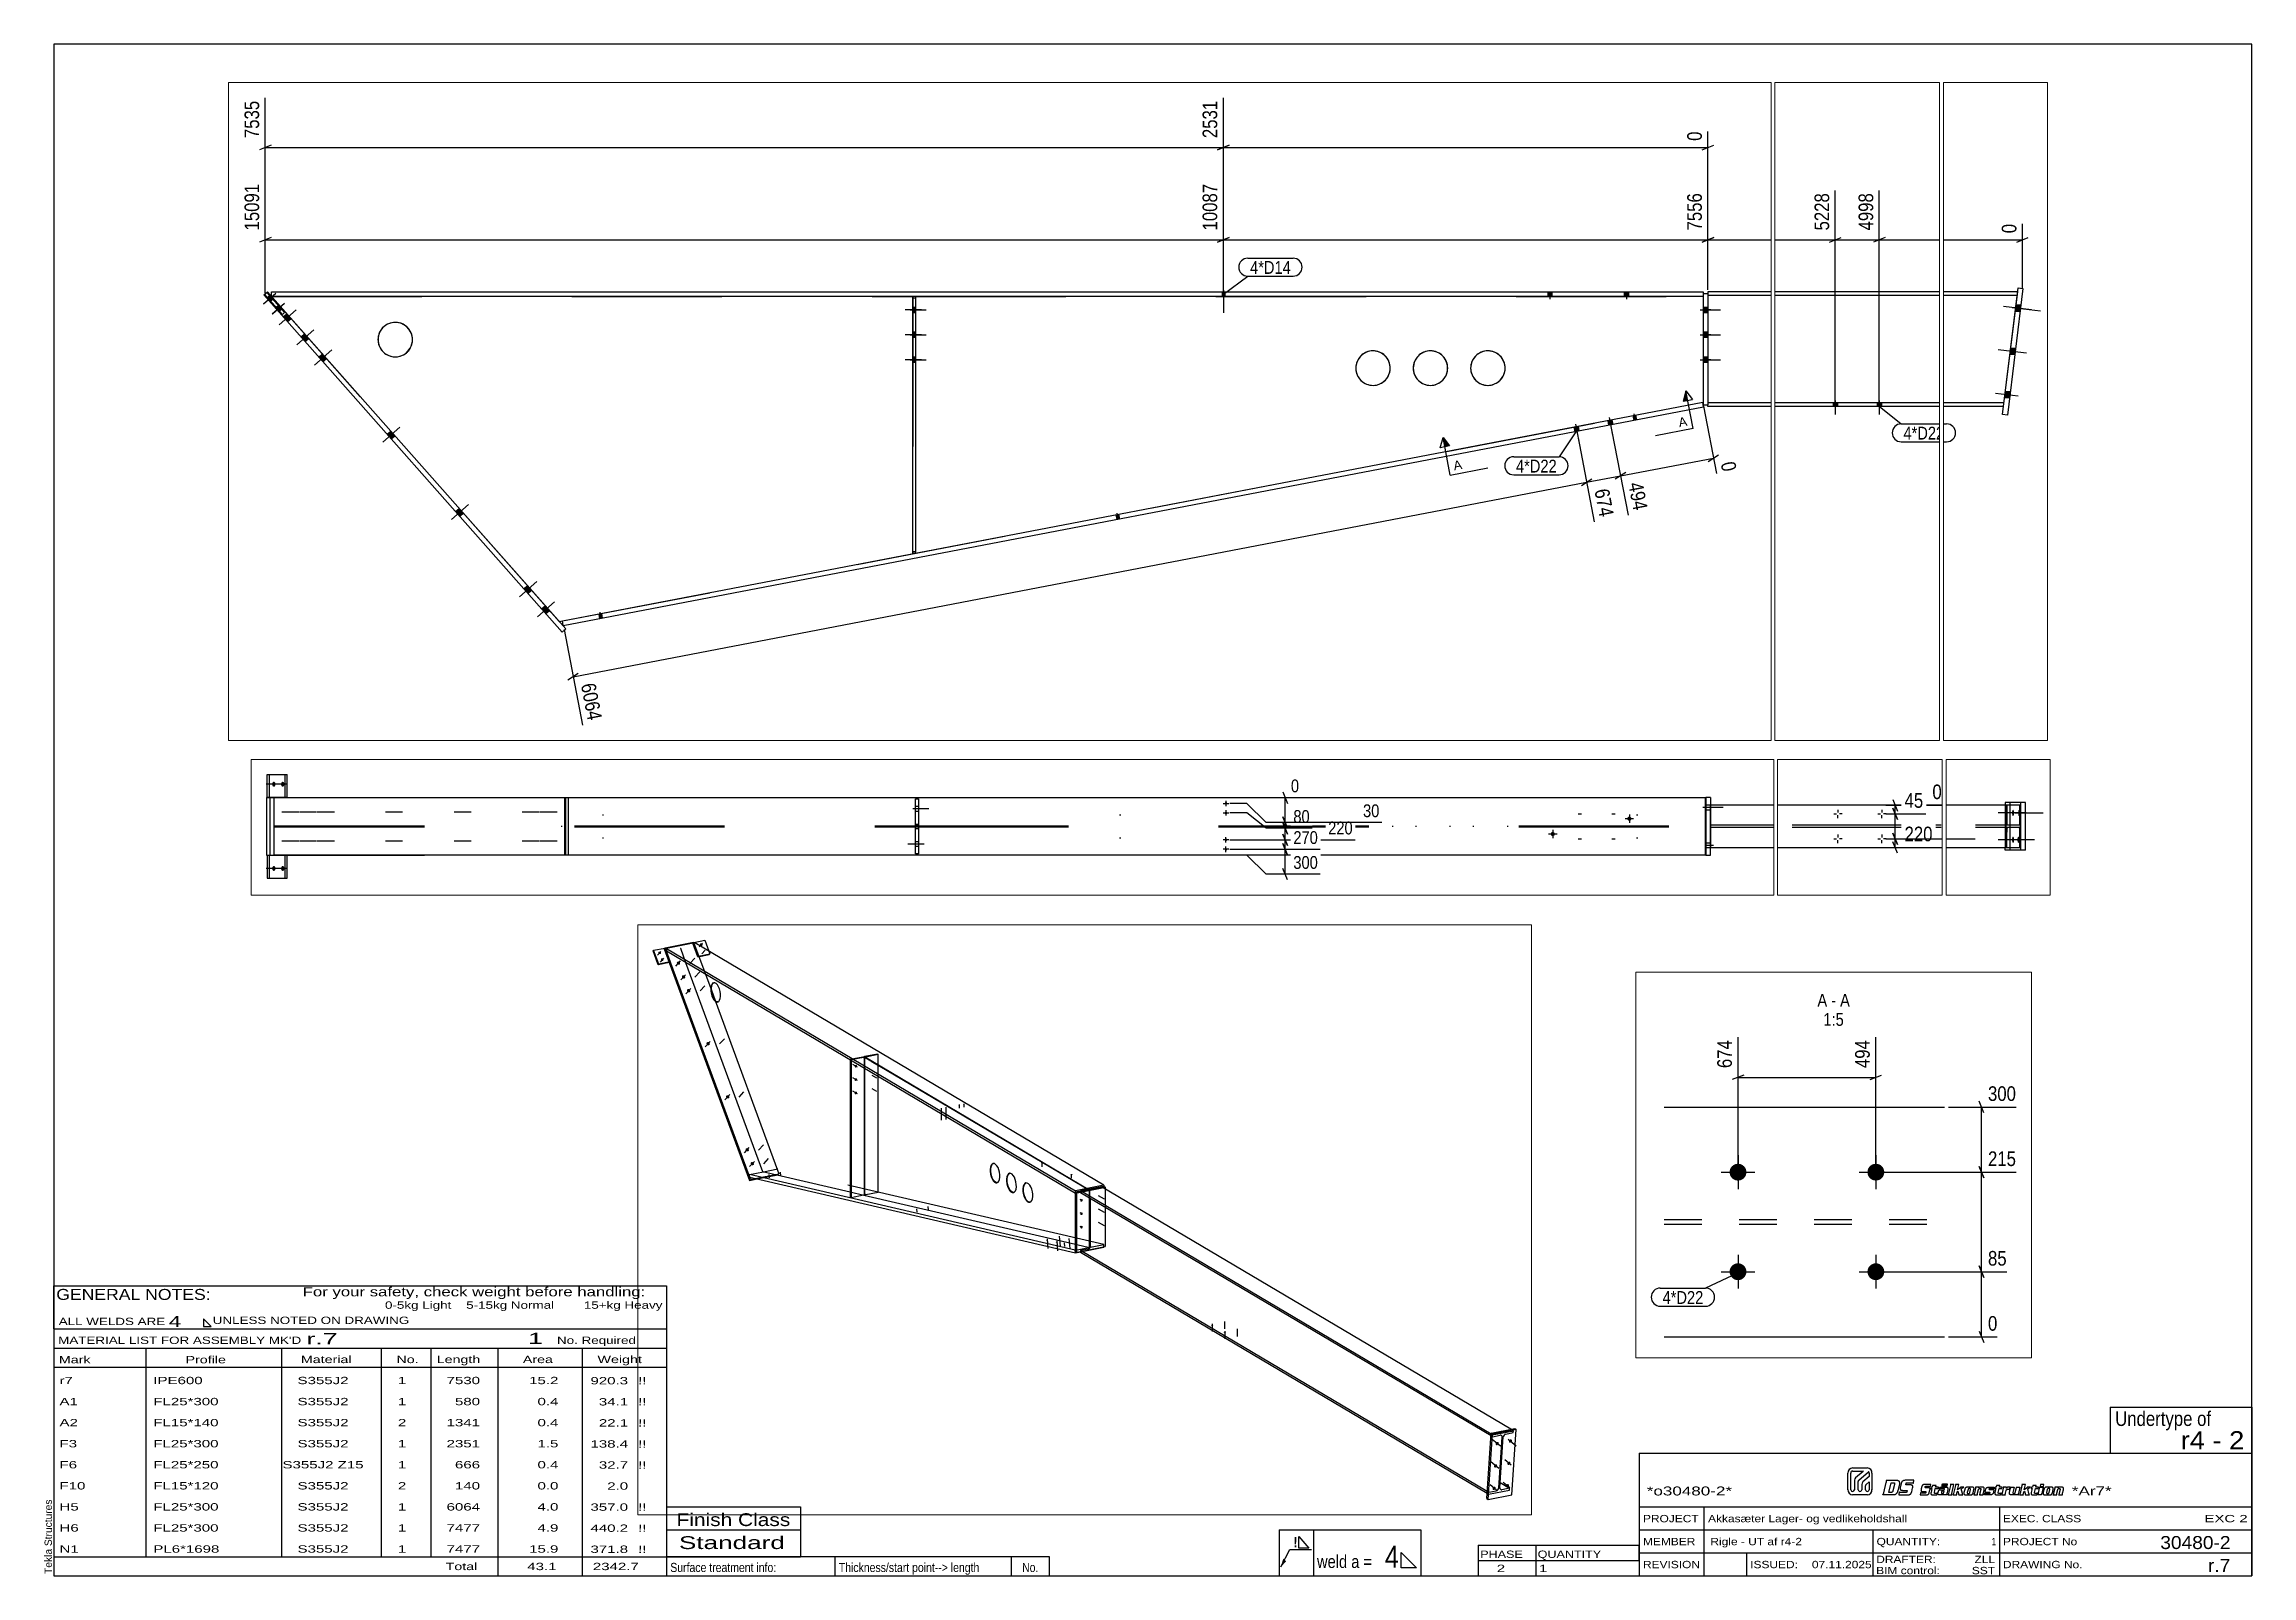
# Paper-space layout 'Layout1' of a CAD drawing. Header units: millimetres. Extents: x 2 to 579, y 5 to 405.
# The model-space entities are those that its viewports show. They can reach past a viewport. Long polylines and large blocks are cut down to what shows.
import ezdxf

# ---------------------------------------------------------------- set-up
doc = ezdxf.new("R2010")
doc.units = ezdxf.units.MM
doc.linetypes.add('DXK_LINE_DOT2', pattern=[3.9198, 1.9599, -1.9599])
for name, color, linetype in [('GRAPHICAL_OBJECTS', 7, 'Continuous'), ('MÅLSÆTNING', 7, 'Continuous'), ('STÅL', 7, 'Continuous'), ('TEKST', 7, 'Continuous')]:
    doc.layers.add(name, color=color, linetype=linetype)
doc.layers.add('Viewport layer', color=7, linetype='Continuous', plot=False)
doc.styles.add('Arial', font='ARIAL.TTF', dxfattribs={"height": 0.2})
doc.styles.add('Arial Narrow', font='ARIALN.TTF', dxfattribs={"height": 0.2})
doc.styles.add('Arial Narrow Bold', font='ARIALNB.TTF', dxfattribs={"height": 0.2})
doc.styles.add('Arial Rounded MT Bold', font='ARLRDBD.TTF', dxfattribs={"height": 0.2})
doc.styles.add('IDAutomationHC39M', font='IDAUTOMATIONHC39M.TTF', dxfattribs={"height": 0.2})

psp = doc.layouts.get("Layout1")

# ---------------------------------------------------------------- texts
at = {"layer": 'GRAPHICAL_OBJECTS', "color": 7}
for s, height, style, width, p in [('GENERAL NOTES:', 2.8633, 'Arial Narrow', 1.4, (5.65, 77.06)), ('ALL WELDS ARE', 1.9089, 'Arial Narrow', 1.6, (6.29, 70.5)), ('UNLESS NOTED ON DRAWING', 1.9089, 'Arial Narrow', 1.6, (46.52, 70.78)), ("MATERIAL LIST FOR ASSEMBLY MK'D", 1.9089, 'Arial Narrow', 1.6, (6.15, 65.56)), ('r.7', 2.912, 'Arial Rounded MT Bold', 1.794707, (70.97, 65.47)), ('1', 2.91, 'Arial Rounded MT Bold', 1.794707, (128.86, 65.56)), ('No. Required', 1.9089, 'Arial Narrow', 1.6, (136.41, 65.56)), ('Mark', 1.909, 'Arial Narrow', 1.7, (6.34, 60.5)), ('Profile', 1.909, 'Arial Narrow', 1.7, (39.41, 60.5)), ('Material', 1.909, 'Arial Narrow', 1.7, (69.54, 60.56)), ('No.', 1.909, 'Arial Narrow', 1.7, (94.5, 60.56)), ('Length', 1.909, 'Arial Narrow', 1.7, (105, 60.56)), ('Area', 1.909, 'Arial Narrow', 1.7, (127.5, 60.56)), ('Weight', 1.909, 'Arial Narrow', 1.7, (147, 60.56)), ('PHASE', 1.909, 'Arial Narrow', 1.5, (377.5, 9.69)), ('QUANTITY', 1.909, 'Arial Narrow', 1.5, (392.5, 9.69))]:
    psp.add_text(s, height=height, dxfattribs=dict(at, style=style, width=width)).set_placement(p)
at = {"layer": 'GRAPHICAL_OBJECTS', "color": 7, "linetype": 'Continuous'}
for s, height, style, width, p in [('For your safety, check weight before handling:  ', 2.3861, 'Arial Narrow', 1.6, (70, 78)), ('0-5kg Light    5-15kg Normal        15+kg Heavy', 1.9089, 'Arial Narrow', 1.6, (91.5, 74.75)), ('4', 2.86, 'Arial Narrow', 1.794707, (35, 70)), ('r7', 1.909, 'Arial Narrow', 1.794707, (6.5, 55.06)), ('IPE600', 1.909, 'Arial Narrow', 1.794707, (31, 55.06)), ('S355J2', 1.909, 'Arial Narrow', 1.794707, (68.66, 55.06)), ('1', 1.91, 'Arial Narrow', 1.794707, (94.86, 55.06)), ('7530', 1.909, 'Arial Narrow', 1.794707, (107.58, 55.06)), ('15.2', 1.909, 'Arial Narrow', 1.794707, (129.13, 55.06)), ('920.3', 1.909, 'Arial Narrow', 1.794707, (145.15, 55)), ('!!', 1.909, 'Arial Narrow', 1.794707, (157.6, 55)), ('A1', 1.909, 'Arial Narrow', 1.794707, (6.5, 49.56)), ('FL25*300', 1.909, 'Arial Narrow', 1.794707, (31, 49.56)), ('S355J2', 1.909, 'Arial Narrow', 1.794707, (68.66, 49.56)), ('1', 1.91, 'Arial Narrow', 1.794707, (94.86, 49.56)), ('580', 1.909, 'Arial Narrow', 1.794707, (109.77, 49.56)), ('0.4', 1.909, 'Arial Narrow', 1.794707, (131.32, 49.56)), ('34.1', 1.909, 'Arial Narrow', 1.794707, (147.34, 49.5)), ('!!', 1.909, 'Arial Narrow', 1.794707, (157.6, 49.5)), ('A2', 1.909, 'Arial Narrow', 1.794707, (6.5, 44.06)), ('F3', 1.909, 'Arial Narrow', 1.794707, (6.5, 38.56)), ('FL15*140', 1.909, 'Arial Narrow', 1.794707, (31, 44.06)), ('FL25*300', 1.909, 'Arial Narrow', 1.794707, (31, 38.56)), ('S355J2', 1.909, 'Arial Narrow', 1.794707, (68.66, 44.06)), ('S355J2', 1.909, 'Arial Narrow', 1.794707, (68.66, 38.56)), ('2', 1.91, 'Arial Narrow', 1.794707, (94.86, 44.06)), ('1', 1.91, 'Arial Narrow', 1.794707, (94.86, 38.56)), ('2351', 1.909, 'Arial Narrow', 1.794707, (107.58, 38.56)), ('1341', 1.909, 'Arial Narrow', 1.794707, (107.58, 44.06)), ('0.4', 1.909, 'Arial Narrow', 1.794707, (131.32, 44.06)), ('1.5', 1.909, 'Arial Narrow', 1.794707, (131.32, 38.56)), ('138.4', 1.909, 'Arial Narrow', 1.794707, (145.15, 38.5)), ('22.1', 1.909, 'Arial Narrow', 1.794707, (147.34, 44)), ('!!', 1.909, 'Arial Narrow', 1.794707, (157.6, 44)), ('!!', 1.909, 'Arial Narrow', 1.794707, (157.6, 38.5)), ('r4 - 2', 4.772, 'Arial Narrow', 1.3, (560.43, 38.01)), ('F6', 1.909, 'Arial Narrow', 1.794707, (6.5, 33.06)), ('FL25*250', 1.909, 'Arial Narrow', 1.794707, (31, 33.06)), ('S355J2 Z15', 1.909, 'Arial Narrow', 1.794707, (64.73, 33.06)), ('1', 1.91, 'Arial Narrow', 1.794707, (94.86, 33.06)), ('666', 1.909, 'Arial Narrow', 1.794707, (109.77, 33.06)), ('0.4', 1.909, 'Arial Narrow', 1.794707, (131.32, 33.06)), ('32.7', 1.909, 'Arial Narrow', 1.794707, (147.34, 33)), ('!!', 1.909, 'Arial Narrow', 1.794707, (157.6, 33)), ('F10', 1.909, 'Arial Narrow', 1.794707, (6.5, 27.56)), ('FL15*120', 1.909, 'Arial Narrow', 1.794707, (31, 27.56)), ('S355J2', 1.909, 'Arial Narrow', 1.794707, (68.66, 27.56)), ('2', 1.91, 'Arial Narrow', 1.794707, (94.86, 27.56)), ('140', 1.909, 'Arial Narrow', 1.794707, (109.77, 27.56)), ('0.0', 1.909, 'Arial Narrow', 1.794707, (131.32, 27.56)), ('2.0', 1.909, 'Arial Narrow', 1.794707, (149.53, 27.5)), ('H5', 1.909, 'Arial Narrow', 1.794707, (6.5, 22.06)), ('FL25*300', 1.909, 'Arial Narrow', 1.794707, (31, 22.06)), ('S355J2', 1.909, 'Arial Narrow', 1.794707, (68.66, 22.06)), ('1', 1.91, 'Arial Narrow', 1.794707, (94.86, 22.06)), ('6064', 1.909, 'Arial Narrow', 1.794707, (107.58, 22.06)), ('4.0', 1.909, 'Arial Narrow', 1.794707, (131.32, 22.06)), ('357.0', 1.909, 'Arial Narrow', 1.794707, (145.15, 22)), ('!!', 1.909, 'Arial Narrow', 1.794707, (157.6, 22)), ('*o30480-2*', 2.333, 'IDAutomationHC39M', 1.425378, (421, 26)), ('*Ar7*', 2.333, 'IDAutomationHC39M', 1.425378, (532, 26.01)), ('H6', 1.909, 'Arial Narrow', 1.794707, (6.5, 16.56)), ('FL25*300', 1.909, 'Arial Narrow', 1.794707, (31, 16.56)), ('S355J2', 1.909, 'Arial Narrow', 1.794707, (68.66, 16.56)), ('1', 1.91, 'Arial Narrow', 1.794707, (94.86, 16.56)), ('7477', 1.909, 'Arial Narrow', 1.794707, (107.58, 16.56)), ('4.9', 1.909, 'Arial Narrow', 1.794707, (131.32, 16.56)), ('440.2', 1.909, 'Arial Narrow', 1.794707, (145.15, 16.5)), ('!!', 1.909, 'Arial Narrow', 1.794707, (157.6, 16.5)), ('Finish Class', 3.3405, 'Arial Narrow', 1.425378, (167.62, 18)), ('PROJECT', 1.909, 'Arial Narrow', 1.425378, (420, 19)), ('Akkasæter Lager- og vedlikeholdshall', 1.9089, 'Arial Narrow', 1.425378, (437, 19)), ('EXEC. CLASS', 1.9089, 'Arial Narrow', 1.425378, (514, 19)), ('EXC 2', 1.909, 'Arial Narrow', 1.780292, (566.64, 19)), ('N1', 1.909, 'Arial Narrow', 1.794707, (6.5, 11.06)), ('PL6*1698', 1.909, 'Arial Narrow', 1.794707, (31, 11.06)), ('S355J2', 1.909, 'Arial Narrow', 1.794707, (68.66, 11.06)), ('1', 1.91, 'Arial Narrow', 1.794707, (94.86, 11.06)), ('7477', 1.909, 'Arial Narrow', 1.794707, (107.58, 11.06)), ('15.9', 1.909, 'Arial Narrow', 1.794707, (129.13, 11.06)), ('371.8', 1.909, 'Arial Narrow', 1.794707, (145.15, 11)), ('!!', 1.909, 'Arial Narrow', 1.794707, (157.6, 11)), ('Standard', 3.34, 'Arial Narrow', 1.780292, (168.26, 12)), ('MEMBER', 1.909, 'Arial Narrow', 1.425378, (420, 13)), ('Rigle - UT af r4-2', 1.9089, 'Arial Narrow', 1.42538, (437.61, 13)), ('QUANTITY:', 1.909, 'Arial Narrow', 1.425378, (481, 13)), ('PROJECT No', 1.909, 'Arial Narrow', 1.425378, (514, 13)), ('30480-2', 3.397, 'Arial Rounded MT Bold', 1.1, (555.09, 12)), ('Total', 1.909, 'Arial Narrow', 1.7, (107.33, 6.5)), ('43.1', 1.909, 'Arial Narrow', 1.794707, (128.64, 6.5)), ('2342.7', 1.909, 'Arial Narrow', 1.794707, (145.77, 6.5)), ('2', 1.91, 'Arial Narrow', 1.794707, (381.82, 6)), ('1', 1.91, 'Arial Narrow', 1.794707, (392.86, 6)), ('REVISION', 1.909, 'Arial Narrow', 1.425378, (420, 7)), ('ISSUED:', 1.909, 'Arial Narrow', 1.425378, (448, 7)), ('07.11.2025', 1.909, 'Arial Narrow', 1.425378, (464.11, 7)), ('DRAFTER:', 1.909, 'Arial Narrow', 1.425378, (480.91, 8.35)), ('BIM control:', 1.9089, 'Arial Narrow', 1.425378, (480.9, 5.44)), ('SST', 1.909, 'Arial Narrow', 1.425378, (505.88, 5.43)), ('ZLL', 1.909, 'Arial Narrow', 1.425378, (506.58, 8.35)), ('DRAWING No.', 1.9089, 'Arial Narrow', 1.425378, (514, 7)), ('r.7', 3.397, 'Arial Rounded MT Bold', 1.1, (567.54, 6))]:
    psp.add_text(s, height=height, dxfattribs=dict(at, style=style, width=width)).set_placement(p)
at = {"layer": 'GRAPHICAL_OBJECTS', "color": 7, "linetype": 'Continuous', "style": 'Arial Narrow'}
for s, height, p in [('Undertype of ', 3.8177, (543.31, 44.14)), ('4', 5.73, (352.61, 7.11)), ('1', 1.91, (511.03, 13)), ('Surface treatment info:', 2.3861, (166, 6)), ('Thickness/start point--> length', 2.3861, (210, 6)), ('weld a =', 3.34, (334.88, 7.06))]:
    psp.add_text(s, height=height, dxfattribs=at).set_placement(p)
at = {"layer": 'GRAPHICAL_OBJECTS', "color": 174, "linetype": 'Continuous', "style": 'Arial'}
psp.add_text('Tekla Structures', height=1.9102, rotation=90, dxfattribs=at).set_placement((4.5, 5.5))
at = {"layer": 'GRAPHICAL_OBJECTS', "color": 2, "linetype": 'Continuous', "style": 'Arial Narrow Bold', "width": 0.99921}
psp.add_text('!', height=2.73, dxfattribs=at).set_placement((328.73, 12.42))
at = {"layer": 'GRAPHICAL_OBJECTS', "color": 7, "style": 'Arial Narrow'}
psp.add_text('No.', height=2.386, dxfattribs=at).set_placement((257.87, 6))

msp = doc.modelspace()

# ---------------------------------------------------------------- hatches: boundary and pattern name
at = {"layer": 'STÅL', "linetype": 'Continuous'}
for color, points in [(96, [(59047.7, 5205.7), (59045.8, 5207.7), (59044.4, 5210), (59043.5, 5212.4), (59043.1, 5214.9), (59043.1, 5217.3), (59043.7, 5219.6), (59044.9, 5221.6), (59046.4, 5223.3), (59048.3, 5224.5), (59050.6, 5225.3), (59053, 5225.5), (59055.5, 5225.3), (59058, 5224.5), (59060.4, 5223.2), (59062.5, 5221.6), (59064.3, 5219.5), (59065.7, 5217.3), (59066.7, 5214.8), (59067.1, 5212.3), (59067, 5209.9), (59066.4, 5207.6), (59065.3, 5205.6), (59063.7, 5204), (59061.8, 5202.7), (59059.6, 5202), (59057.2, 5201.7), (59054.7, 5202), (59052.2, 5202.8), (59049.8, 5204)]), (96, [(58666.6, 5130.4), (58664.8, 5132.5), (58663.4, 5134.7), (58662.4, 5137.2), (58662, 5139.7), (58662.1, 5142.1), (58662.7, 5144.4), (58663.8, 5146.4), (58665.4, 5148), (58667.3, 5149.3), (58669.5, 5150), (58671.9, 5150.3), (58674.4, 5150), (58676.9, 5149.2), (58679.3, 5148), (58681.4, 5146.3), (58683.3, 5144.3), (58684.7, 5142), (58685.6, 5139.6), (58686.1, 5137.1), (58686, 5134.7), (58685.4, 5132.4), (58684.3, 5130.4), (58682.7, 5128.7), (58680.8, 5127.5), (58678.5, 5126.7), (58676.1, 5126.5), (58673.6, 5126.7), (58671.1, 5127.5), (58668.7, 5128.8)]), (96, [(58689.8, 5067.4), (58688, 5069.4), (58686.6, 5071.7), (58685.6, 5074.2), (58685.2, 5076.7), (58685.3, 5079.1), (58685.9, 5081.4), (58687, 5083.4), (58688.5, 5085), (58690.5, 5086.3), (58692.7, 5087), (58695.1, 5087.3), (58697.6, 5087), (58700.1, 5086.2), (58702.5, 5085), (58704.6, 5083.3), (58706.5, 5081.3), (58707.9, 5079), (58708.8, 5076.6), (58709.2, 5074.1), (58709.2, 5071.7), (58708.5, 5069.4), (58707.4, 5067.4), (58705.9, 5065.7), (58704, 5064.5), (58701.7, 5063.7), (58699.3, 5063.5), (58696.8, 5063.7), (58694.3, 5064.5), (58691.9, 5065.8)]), (96, [(58836.7, 5033.9), (58834.4, 5036.4), (58832.6, 5039.3), (58831.4, 5042.4), (58830.8, 5045.6), (58830.9, 5048.7), (58831.7, 5051.5), (58833.1, 5054.1), (58835.1, 5056.2), (58837.5, 5057.8), (58840.4, 5058.7), (58843.4, 5059.1), (58846.6, 5058.7), (58849.8, 5057.7), (58852.8, 5056.1), (58855.5, 5054), (58857.8, 5051.5), (58859.6, 5048.6), (58860.8, 5045.5), (58861.4, 5042.3), (58861.3, 5039.2), (58860.5, 5036.3), (58859.1, 5033.8), (58857.1, 5031.7), (58854.7, 5030.1), (58851.8, 5029.1), (58848.8, 5028.8), (58845.6, 5029.2), (58842.4, 5030.2), (58839.4, 5031.7)]), (96, [(58883.1, 4907.9), (58880.8, 4910.4), (58879, 4913.3), (58877.8, 4916.4), (58877.2, 4919.6), (58877.3, 4922.6), (58878.1, 4925.5), (58879.5, 4928.1), (58881.5, 4930.2), (58883.9, 4931.8), (58886.8, 4932.7), (58889.8, 4933.1), (58893, 4932.7), (58896.2, 4931.7), (58899.2, 4930.1), (58901.9, 4928), (58904.2, 4925.5), (58906, 4922.6), (58907.2, 4919.5), (58907.7, 4916.3), (58907.6, 4913.2), (58906.9, 4910.3), (58905.5, 4907.8), (58903.5, 4905.7), (58901, 4904.1), (58898.2, 4903.1), (58895.1, 4902.8), (58891.9, 4903.2), (58888.8, 4904.1), (58885.8, 4905.7)]), (96, [(58929.4, 4781.8), (58927.1, 4784.4), (58925.4, 4787.3), (58924.2, 4790.4), (58923.6, 4793.6), (58923.7, 4796.6), (58924.5, 4799.5), (58925.9, 4802.1), (58927.9, 4804.2), (58930.3, 4805.8), (58933.1, 4806.7), (58936.2, 4807), (58939.4, 4806.7), (58942.6, 4805.7), (58945.6, 4804.1), (58948.3, 4802), (58950.6, 4799.4), (58952.4, 4796.6), (58953.6, 4793.5), (58954.1, 4790.3), (58954, 4787.2), (58953.2, 4784.3), (58951.8, 4781.8), (58949.9, 4779.7), (58947.4, 4778.1), (58944.6, 4777.1), (58941.5, 4776.8), (58938.3, 4777.1), (58935.2, 4778.1), (58932.2, 4779.7)]), (96, [(59107.7, 4297.6), (59105.4, 4300.2), (59103.6, 4303.1), (59102.4, 4306.2), (59101.8, 4309.3), (59102, 4312.4), (59102.7, 4315.3), (59104.1, 4317.8), (59106.1, 4320), (59108.6, 4321.5), (59111.4, 4322.5), (59114.5, 4322.8), (59117.6, 4322.5), (59120.8, 4321.5), (59123.8, 4319.9), (59126.5, 4317.8), (59128.8, 4315.2), (59130.6, 4312.3), (59131.8, 4309.2), (59132.4, 4306.1), (59132.3, 4303), (59131.5, 4300.1), (59130.1, 4297.5), (59128.1, 4295.4), (59125.7, 4293.9), (59122.8, 4292.9), (59119.8, 4292.6), (59116.6, 4292.9), (59113.4, 4293.9), (59110.4, 4295.5)]), (96, [(60458.1, 4107), (60459.7, 4109.2), (60461.6, 4111.1), (60463.8, 4112.6), (60466.1, 4113.6), (60468.4, 4114), (60470.7, 4113.9), (60472.9, 4113.3), (60474.8, 4112.2), (60476.4, 4110.6), (60477.5, 4108.6), (60478.3, 4106.3), (60478.5, 4103.9), (60478.3, 4101.3), (60477.5, 4098.7), (60476.4, 4096.2), (60474.8, 4094), (60472.9, 4092.2), (60470.7, 4090.7), (60468.4, 4089.7), (60466.1, 4089.3), (60463.8, 4089.3), (60461.6, 4090), (60459.7, 4091.1), (60458.1, 4092.7), (60457, 4094.6), (60456.2, 4096.9), (60456, 4099.4), (60456.2, 4102), (60457, 4104.6)]), (96, [(60458.1, 3984.9), (60459.7, 3987.1), (60461.6, 3989), (60463.8, 3990.4), (60466.1, 3991.4), (60468.4, 3991.9), (60470.7, 3991.8), (60472.9, 3991.2), (60474.8, 3990), (60476.4, 3988.5), (60477.5, 3986.5), (60478.3, 3984.2), (60478.5, 3981.7), (60478.3, 3979.1), (60477.5, 3976.5), (60476.4, 3974.1), (60474.8, 3971.9), (60472.9, 3970), (60470.7, 3968.5), (60468.4, 3967.6), (60466.1, 3967.1), (60463.8, 3967.2), (60461.6, 3967.8), (60459.7, 3968.9), (60458.1, 3970.5), (60457, 3972.5), (60456.2, 3974.8), (60456, 3977.3), (60456.2, 3979.9), (60457, 3982.4)]), (96, [(60458.1, 3862.7), (60459.7, 3864.9), (60461.6, 3866.8), (60463.8, 3868.3), (60466.1, 3869.2), (60468.4, 3869.7), (60470.7, 3869.6), (60472.9, 3869), (60474.8, 3867.9), (60476.4, 3866.3), (60477.5, 3864.3), (60478.3, 3862), (60478.5, 3859.5), (60478.3, 3856.9), (60477.5, 3854.4), (60476.4, 3851.9), (60474.8, 3849.7), (60472.9, 3847.8), (60470.7, 3846.4), (60468.4, 3845.4), (60466.1, 3844.9), (60463.8, 3845), (60461.6, 3845.6), (60459.7, 3846.8), (60458.1, 3848.3), (60457, 3850.3), (60456.2, 3852.6), (60456, 3855.1), (60456.2, 3857.7), (60457, 3860.3)]), (96, [(59286.6, 3811.6), (59284.3, 3814.1), (59282.5, 3817), (59281.3, 3820.1), (59280.8, 3823.3), (59280.9, 3826.4), (59281.6, 3829.3), (59283, 3831.8), (59285, 3833.9), (59287.5, 3835.5), (59290.3, 3836.5), (59293.4, 3836.8), (59296.6, 3836.4), (59299.7, 3835.5), (59302.7, 3833.9), (59305.4, 3831.7), (59307.7, 3829.2), (59309.5, 3826.3), (59310.7, 3823.2), (59311.3, 3820), (59311.2, 3817), (59310.4, 3814.1), (59309, 3811.5), (59307, 3809.4), (59304.6, 3807.8), (59301.8, 3806.9), (59298.7, 3806.6), (59295.5, 3806.9), (59292.3, 3807.9), (59289.3, 3809.5)]), (4, [(61454.9, 3749.1), (61453.5, 3749.2), (61452.1, 3749.3), (61450.8, 3749.6), (61449.7, 3749.9), (61448.8, 3750.3), (61448.3, 3750.8), (61447.9, 3751.3), (61447.9, 3751.8), (61448.3, 3752.3), (61448.8, 3752.7), (61449.7, 3753.1), (61450.8, 3753.5), (61452.1, 3753.7), (61453.5, 3753.9), (61454.9, 3753.9), (61456.4, 3753.9), (61457.8, 3753.7), (61459, 3753.5), (61460.1, 3753.1), (61461, 3752.7), (61461.6, 3752.3), (61461.9, 3751.8), (61461.9, 3751.3), (61461.6, 3750.8), (61461, 3750.3), (61460.1, 3749.9), (61459, 3749.6), (61457.8, 3749.3), (61456.4, 3749.2)]), (4, [(61290.4, 3716.6), (61288.9, 3716.7), (61287.5, 3716.8), (61286.2, 3717.1), (61285.2, 3717.4), (61284.3, 3717.8), (61283.7, 3718.3), (61283.4, 3718.8), (61283.4, 3719.3), (61283.7, 3719.8), (61284.3, 3720.2), (61285.2, 3720.6), (61286.2, 3721), (61287.5, 3721.2), (61288.9, 3721.4), (61290.4, 3721.4), (61291.8, 3721.4), (61293.2, 3721.2), (61294.5, 3721), (61295.6, 3720.6), (61296.4, 3720.2), (61297, 3719.8), (61297.3, 3719.3), (61297.3, 3718.8), (61297, 3718.3), (61296.4, 3717.8), (61295.6, 3717.4), (61294.5, 3717.1), (61293.2, 3716.8), (61291.8, 3716.7)]), (4, [(61411.6, 3740.6), (61410.2, 3740.6), (61408.8, 3740.8), (61407.5, 3741), (61406.4, 3741.4), (61405.5, 3741.8), (61404.9, 3742.2), (61404.6, 3742.7), (61404.6, 3743.2), (61404.9, 3743.7), (61405.5, 3744.2), (61406.4, 3744.6), (61407.5, 3744.9), (61408.8, 3745.2), (61410.2, 3745.3), (61411.6, 3745.4), (61413.1, 3745.3), (61414.5, 3745.2), (61415.7, 3744.9), (61416.8, 3744.6), (61417.7, 3744.2), (61418.3, 3743.7), (61418.6, 3743.2), (61418.6, 3742.7), (61418.3, 3742.2), (61417.7, 3741.8), (61416.8, 3741.4), (61415.7, 3741), (61414.5, 3740.8), (61413.1, 3740.6)]), (4, [(61247.1, 3708.1), (61245.6, 3708.1), (61244.2, 3708.3), (61242.9, 3708.5), (61241.9, 3708.9), (61241, 3709.3), (61240.4, 3709.7), (61240.1, 3710.2), (61240.1, 3710.7), (61240.4, 3711.2), (61241, 3711.7), (61241.9, 3712.1), (61242.9, 3712.4), (61244.2, 3712.7), (61245.6, 3712.8), (61247.1, 3712.9), (61248.5, 3712.8), (61249.9, 3712.7), (61251.2, 3712.4), (61252.3, 3712.1), (61253.1, 3711.7), (61253.7, 3711.2), (61254, 3710.7), (61254, 3710.2), (61253.7, 3709.7), (61253.1, 3709.3), (61252.3, 3708.9), (61251.2, 3708.5), (61249.9, 3708.3), (61248.5, 3708.1)]), (96, [(59464.8, 3327.4), (59462.5, 3329.9), (59460.8, 3332.8), (59459.6, 3335.9), (59459, 3339.1), (59459.1, 3342.2), (59459.9, 3345), (59461.3, 3347.6), (59463.3, 3349.7), (59465.7, 3351.3), (59468.5, 3352.2), (59471.6, 3352.6), (59474.8, 3352.2), (59478, 3351.2), (59481, 3349.6), (59483.7, 3347.5), (59486, 3345), (59487.8, 3342.1), (59489, 3339), (59489.5, 3335.8), (59489.4, 3332.7), (59488.6, 3329.8), (59487.2, 3327.3), (59485.3, 3325.2), (59482.8, 3323.6), (59480, 3322.6), (59476.9, 3322.3), (59473.7, 3322.7), (59470.6, 3323.6), (59467.6, 3325.2)]), (96, [(59511.2, 3201.3), (59508.9, 3203.9), (59507.1, 3206.8), (59505.9, 3209.9), (59505.4, 3213.1), (59505.5, 3216.1), (59506.3, 3219), (59507.7, 3221.6), (59509.6, 3223.7), (59512.1, 3225.3), (59514.9, 3226.2), (59518, 3226.5), (59521.2, 3226.2), (59524.3, 3225.2), (59527.4, 3223.6), (59530.1, 3221.5), (59532.4, 3218.9), (59534.2, 3216.1), (59535.4, 3213), (59535.9, 3209.8), (59535.8, 3206.7), (59535, 3203.8), (59533.6, 3201.3), (59531.7, 3199.2), (59529.2, 3197.6), (59526.4, 3196.6), (59523.3, 3196.3), (59520.1, 3196.7), (59516.9, 3197.6), (59513.9, 3199.2)]), (96, [(62169.7, 3214.9), (62167.4, 3215), (62165.2, 3215.2), (62163.2, 3215.6), (62161.5, 3216.1), (62160.2, 3216.8), (62159.2, 3217.5), (62158.8, 3218.2), (62158.8, 3219), (62159.2, 3219.8), (62160.2, 3220.5), (62161.5, 3221.2), (62163.2, 3221.7), (62165.2, 3222.1), (62167.4, 3222.3), (62169.7, 3222.4), (62172, 3222.3), (62174.2, 3222.1), (62176.2, 3221.7), (62177.9, 3221.2), (62179.2, 3220.5), (62180.2, 3219.8), (62180.6, 3219), (62180.6, 3218.2), (62180.2, 3217.5), (62179.2, 3216.8), (62177.9, 3216.1), (62176.2, 3215.6), (62174.2, 3215.2), (62172, 3215)]), (96, [(62439, 3110.1), (62436.7, 3110.2), (62434.5, 3110.4), (62432.5, 3110.8), (62430.8, 3111.3), (62429.5, 3112), (62428.5, 3112.7), (62428, 3113.4), (62428, 3114.2), (62428.5, 3115), (62429.5, 3115.7), (62430.8, 3116.4), (62432.5, 3116.9), (62434.5, 3117.3), (62436.7, 3117.5), (62439, 3117.6), (62441.3, 3117.5), (62443.5, 3117.3), (62445.5, 3116.9), (62447.2, 3116.4), (62448.5, 3115.7), (62449.4, 3115), (62449.9, 3114.2), (62449.9, 3113.4), (62449.4, 3112.7), (62448.5, 3112), (62447.2, 3111.3), (62445.5, 3110.8), (62443.5, 3110.4), (62441.3, 3110.2)]), (96, [(59671.4, 3103.2), (59670, 3103.1), (59668.6, 3103.1), (59667.3, 3103.1), (59666.2, 3103.1), (59665.3, 3103.3), (59664.7, 3103.5), (59664.4, 3103.7), (59664.4, 3104), (59664.7, 3104.3), (59665.2, 3104.6), (59666.1, 3104.8), (59667.1, 3105.1), (59668.4, 3105.4), (59669.8, 3105.6), (59671.2, 3105.8), (59672.6, 3105.9), (59674, 3105.9), (59675.3, 3105.9), (59676.4, 3105.8), (59677.3, 3105.7), (59677.9, 3105.5), (59678.2, 3105.3), (59678.3, 3105), (59678, 3104.7), (59677.4, 3104.4), (59676.6, 3104.1), (59675.5, 3103.9), (59674.3, 3103.6), (59672.9, 3103.4)]), (96, [(62520.8, 2880.3), (62522.4, 2882.5), (62524.3, 2884.4), (62526.5, 2885.9), (62528.8, 2886.8), (62531.1, 2887.3), (62533.4, 2887.2), (62535.6, 2886.6), (62537.5, 2885.5), (62539.1, 2883.9), (62540.2, 2881.9), (62541, 2879.6), (62541.2, 2877.1), (62540.9, 2874.5), (62540.2, 2872), (62539, 2869.5), (62537.5, 2867.3), (62535.6, 2865.4), (62533.4, 2864), (62531.1, 2863), (62528.7, 2862.5), (62526.4, 2862.6), (62524.3, 2863.2), (62522.4, 2864.4), (62520.8, 2866), (62519.6, 2867.9), (62518.9, 2870.2), (62518.7, 2872.7), (62518.9, 2875.3), (62519.7, 2877.9)]), (96, [(61021.8, 2790), (61020.4, 2789.9), (61019, 2789.8), (61017.7, 2789.8), (61016.6, 2789.9), (61015.7, 2790), (61015.1, 2790.2), (61014.8, 2790.5), (61014.8, 2790.7), (61015, 2791), (61015.6, 2791.3), (61016.4, 2791.6), (61017.5, 2791.9), (61018.8, 2792.2), (61020.1, 2792.4), (61021.6, 2792.5), (61023, 2792.7), (61024.4, 2792.7), (61025.7, 2792.7), (61026.8, 2792.6), (61027.7, 2792.5), (61028.3, 2792.3), (61028.6, 2792.1), (61028.7, 2791.8), (61028.4, 2791.5), (61027.8, 2791.2), (61027, 2790.9), (61025.9, 2790.6), (61024.7, 2790.4), (61023.3, 2790.2)]), (96, [(62520.8, 2758.2), (62522.4, 2760.4), (62524.3, 2762.2), (62526.5, 2763.7), (62528.8, 2764.7), (62531.1, 2765.1), (62533.4, 2765.1), (62535.6, 2764.5), (62537.5, 2763.3), (62539.1, 2761.7), (62540.2, 2759.8), (62541, 2757.5), (62541.2, 2755), (62540.9, 2752.4), (62540.2, 2749.8), (62539, 2747.4), (62537.5, 2745.2), (62535.6, 2743.3), (62533.4, 2741.8), (62531.1, 2740.8), (62528.7, 2740.4), (62526.4, 2740.5), (62524.3, 2741.1), (62522.4, 2742.2), (62520.8, 2743.8), (62519.6, 2745.8), (62518.9, 2748.1), (62518.7, 2750.6), (62518.9, 2753.1), (62519.7, 2755.7)]), (96, [(62520.8, 2636), (62522.4, 2638.2), (62524.3, 2640.1), (62526.5, 2641.5), (62528.8, 2642.5), (62531.1, 2643), (62533.4, 2642.9), (62535.6, 2642.3), (62537.5, 2641.2), (62539.1, 2639.6), (62540.2, 2637.6), (62541, 2635.3), (62541.2, 2632.8), (62540.9, 2630.2), (62540.2, 2627.7), (62539, 2625.2), (62537.5, 2623), (62535.6, 2621.1), (62533.4, 2619.7), (62531.1, 2618.7), (62528.7, 2618.2), (62526.4, 2618.3), (62524.3, 2618.9), (62522.4, 2620), (62520.8, 2621.6), (62519.6, 2623.6), (62518.9, 2625.9), (62518.7, 2628.4), (62518.9, 2631), (62519.7, 2633.6)]), (4, [(62215.6, 2510.5), (62213.4, 2510.3), (62211.2, 2510.3), (62209.2, 2510.3), (62207.4, 2510.4), (62206.1, 2510.6), (62205.1, 2510.9), (62204.6, 2511.3), (62204.5, 2511.7), (62205, 2512.1), (62205.9, 2512.6), (62207.2, 2513.1), (62208.9, 2513.5), (62210.8, 2513.9), (62213, 2514.2), (62215.3, 2514.5), (62217.5, 2514.7), (62219.7, 2514.8), (62221.7, 2514.7), (62223.5, 2514.6), (62224.8, 2514.4), (62225.8, 2514.1), (62226.3, 2513.8), (62226.4, 2513.4), (62225.9, 2512.9), (62225, 2512.4), (62223.7, 2512), (62222, 2511.5), (62220.1, 2511.1), (62217.9, 2510.8)]), (4, [(62304, 2490), (62301.8, 2489.8), (62299.6, 2489.8), (62297.6, 2489.8), (62295.8, 2489.9), (62294.5, 2490.1), (62293.5, 2490.4), (62293, 2490.8), (62292.9, 2491.2), (62293.4, 2491.6), (62294.3, 2492.1), (62295.6, 2492.6), (62297.3, 2493), (62299.2, 2493.4), (62301.4, 2493.7), (62303.7, 2494), (62305.9, 2494.2), (62308.1, 2494.3), (62310.1, 2494.2), (62311.9, 2494.1), (62313.2, 2493.9), (62314.2, 2493.6), (62314.7, 2493.3), (62314.8, 2492.8), (62314.3, 2492.4), (62313.4, 2491.9), (62312.1, 2491.5), (62310.4, 2491), (62308.5, 2490.6), (62306.3, 2490.3)]), (96, [(62372.2, 2476.8), (62370.8, 2476.7), (62369.4, 2476.6), (62368.1, 2476.6), (62367, 2476.7), (62366.1, 2476.8), (62365.5, 2477), (62365.2, 2477.2), (62365.2, 2477.5), (62365.4, 2477.8), (62366, 2478.1), (62366.8, 2478.4), (62367.9, 2478.7), (62369.2, 2478.9), (62370.5, 2479.1), (62372, 2479.3), (62373.4, 2479.4), (62374.8, 2479.5), (62376.1, 2479.5), (62377.2, 2479.4), (62378.1, 2479.3), (62378.7, 2479.1), (62379, 2478.8), (62379, 2478.6), (62378.8, 2478.3), (62378.2, 2478), (62377.4, 2477.7), (62376.3, 2477.4), (62375, 2477.1), (62373.7, 2476.9)]), (4, [(35038.6, 2319.2), (35052.6, 2319.2), (35052.6, 2344.2), (35038.6, 2344.2)]), (4, [(35038.6, 2319.2), (35052.6, 2319.2), (35052.6, 2344.2), (35038.6, 2344.2)]), (4, [(35052.6, 2344.2), (35038.6, 2344.2), (35038.6, 2319.2), (35052.6, 2319.2)]), (4, [(35052.6, 2344.2), (35038.6, 2344.2), (35038.6, 2319.2), (35052.6, 2319.2)]), (96, [(36763.3, 2344.2), (36741.3, 2344.2), (36741.3, 2319.2), (36763.3, 2319.2)]), (96, [(37163.3, 2344.2), (37141.3, 2344.2), (37141.3, 2319.2), (37163.3, 2319.2)]), (96, [(30081.3, 2304.8), (30064.1, 2324.2), (30052.8, 2314.3), (30070.1, 2294.8)]), (96, [(30052.8, 2314.3), (30070.1, 2294.8), (30081.3, 2304.8), (30064.1, 2324.2)]), (96, [(30127.7, 2252.3), (30110.5, 2271.8), (30099.2, 2261.9), (30116.5, 2242.4)]), (96, [(30099.2, 2261.9), (30116.5, 2242.4), (30127.7, 2252.3), (30110.5, 2271.8)]), (96, [(33439.2, 2236.2), (33439.2, 2262.2), (33424.2, 2262.2), (33424.2, 2236.2)]), (96, [(37551.7, 2262.2), (37551.7, 2236.2), (37576.7, 2236.2), (37576.7, 2262.2)]), (96, [(45119.6, 2240.5), (45123.6, 2273.2), (45098.8, 2276.3), (45094.8, 2243.5)]), (96, [(45119.6, 2240.5), (45123.6, 2273.2), (45098.8, 2276.3), (45094.8, 2243.5)]), (96, [(30136, 2212.7), (30157.9, 2188), (30176.6, 2204.6), (30154.8, 2229.3)]), (96, [(30136, 2212.7), (30157.9, 2188), (30176.6, 2204.6), (30154.8, 2229.3)]), (96, [(30228.8, 2107.9), (30250.7, 2083.1), (30269.4, 2099.7), (30247.5, 2124.4)]), (96, [(30228.8, 2107.9), (30250.7, 2083.1), (30269.4, 2099.7), (30247.5, 2124.4)]), (96, [(33439.2, 2106.2), (33439.2, 2132.2), (33424.2, 2132.2), (33424.2, 2106.2)]), (96, [(37551.7, 2132.2), (37551.7, 2106.2), (37576.7, 2106.2), (37576.7, 2132.2)]), (96, [(45071, 2050), (45067, 2017.2), (45091.8, 2014.2), (45095.8, 2046.9)]), (96, [(45091.8, 2014.2), (45095.8, 2046.9), (45071, 2050), (45067, 2017.2)]), (96, [(30321.6, 2003), (30343.4, 1978.3), (30362.2, 1994.9), (30340.3, 2019.6)]), (96, [(30321.6, 2003), (30343.4, 1978.3), (30362.2, 1994.9), (30340.3, 2019.6)]), (96, [(33439.2, 1976.2), (33439.2, 2002.2), (33424.2, 2002.2), (33424.2, 1976.2)]), (96, [(37551.7, 2002.2), (37551.7, 1976.2), (37576.7, 1976.2), (37576.7, 2002.2)]), (96, [(45043.2, 1823.7), (45039.2, 1790.9), (45064, 1787.9), (45068, 1820.6)]), (96, [(45043.2, 1823.7), (45039.2, 1790.9), (45064, 1787.9), (45068, 1820.6)]), (4, [(39915.3, 1763.2), (39893.3, 1763.2), (39893.3, 1744.2), (39915.3, 1744.2)]), (4, [(39915.3, 1763.2), (39893.3, 1763.2), (39893.3, 1744.2), (39915.3, 1744.2)]), (4, [(40145.3, 1763.2), (40123.3, 1763.2), (40123.3, 1744.2), (40145.3, 1744.2)]), (4, [(40145.3, 1763.2), (40123.3, 1763.2), (40123.3, 1744.2), (40145.3, 1744.2)]), (4, [(63724, 1731), (63721.8, 1731.1), (63719.6, 1731.4), (63717.6, 1731.7), (63715.9, 1732.3), (63714.5, 1732.9), (63713.6, 1733.6), (63713.1, 1734.4), (63713.1, 1735.2), (63713.6, 1736), (63714.5, 1736.7), (63715.9, 1737.3), (63717.6, 1737.8), (63719.6, 1738.2), (63721.8, 1738.5), (63724, 1738.6), (63726.3, 1738.5), (63728.5, 1738.2), (63730.5, 1737.8), (63732.2, 1737.3), (63733.6, 1736.7), (63734.5, 1736), (63735, 1735.2), (63735, 1734.4), (63734.5, 1733.6), (63733.6, 1732.9), (63732.2, 1732.3), (63730.5, 1731.7), (63728.5, 1731.4), (63726.3, 1731.1)]), (4, [(37074.7, 1675.8), (37053.1, 1671.7), (37057.8, 1647.1), (37079.4, 1651.3)]), (4, [(37074.7, 1675.8), (37053.1, 1671.7), (37057.8, 1647.1), (37079.4, 1651.3)]), (96, [(37189.5, 1672.4), (37203.3, 1675), (37198.6, 1699.6), (37184.8, 1696.9)]), (96, [(37189.5, 1672.4), (37203.3, 1675), (37198.6, 1699.6), (37184.8, 1696.9)]), (4, [(63839, 1662.9), (63836.8, 1663), (63834.6, 1663.2), (63832.6, 1663.6), (63830.9, 1664.1), (63829.5, 1664.8), (63828.6, 1665.5), (63828.1, 1666.3), (63828.1, 1667.1), (63828.6, 1667.8), (63829.5, 1668.5), (63830.9, 1669.2), (63832.6, 1669.7), (63834.6, 1670.1), (63836.8, 1670.3), (63839, 1670.4), (63841.3, 1670.3), (63843.5, 1670.1), (63845.5, 1669.7), (63847.2, 1669.2), (63848.6, 1668.5), (63849.5, 1667.8), (63850, 1667.1), (63850, 1666.3), (63849.5, 1665.5), (63848.6, 1664.8), (63847.2, 1664.1), (63845.5, 1663.6), (63843.5, 1663.2), (63841.3, 1663)]), (96, [(30678.1, 1600.1), (30699.9, 1575.4), (30718.6, 1591.9), (30696.8, 1616.6)]), (96, [(30678.1, 1600.1), (30699.9, 1575.4), (30718.6, 1591.9), (30696.8, 1616.6)]), (4, [(36897.9, 1641.9), (36876.3, 1637.8), (36881, 1613.2), (36902.6, 1617.4)]), (4, [(36897.9, 1641.9), (36876.3, 1637.8), (36881, 1613.2), (36902.6, 1617.4)]), (96, [(31035.9, 1195.6), (31057.7, 1170.9), (31076.5, 1187.5), (31054.6, 1212.2)]), (96, [(31035.9, 1195.6), (31057.7, 1170.9), (31076.5, 1187.5), (31054.6, 1212.2)]), (96, [(34488.8, 1154.4), (34502.5, 1157.1), (34497.8, 1181.6), (34484.1, 1179)]), (96, [(34488.8, 1154.4), (34502.5, 1157.1), (34497.8, 1181.6), (34484.1, 1179)]), (96, [(31392.4, 792.7), (31414.2, 768), (31433, 784.5), (31411.1, 809.3)]), (96, [(31392.4, 792.7), (31414.2, 768), (31433, 784.5), (31411.1, 809.3)]), (96, [(31485.1, 687.8), (31507, 663.1), (31525.7, 679.7), (31503.9, 704.4)]), (96, [(31485.1, 687.8), (31507, 663.1), (31525.7, 679.7), (31503.9, 704.4)]), (96, [(31788, 636.4), (31801.7, 639.1), (31797, 663.6), (31783.3, 661)]), (96, [(31788, 636.4), (31801.7, 639.1), (31797, 663.6), (31783.3, 661)]), (96, [(66318.6, 660.4), (66321, 662.9), (66323.7, 664.9), (66326.6, 666.4), (66329.6, 667.2), (66332.6, 667.4), (66335.3, 667), (66337.8, 665.9), (66339.8, 664.2), (66341.4, 662), (66342.3, 659.4), (66342.7, 656.5), (66342.4, 653.4), (66341.6, 650.2), (66340.1, 647.2), (66338.1, 644.4), (66335.7, 641.9), (66333, 639.9), (66330.1, 638.4), (66327.1, 637.6), (66324.2, 637.3), (66321.4, 637.8), (66319, 638.9), (66316.9, 640.6), (66315.4, 642.8), (66314.4, 645.4), (66314.1, 648.3), (66314.3, 651.4), (66315.2, 654.6), (66316.6, 657.6)]), (96, [(66439.9, 684.4), (66442.3, 686.8), (66445, 688.9), (66447.9, 690.3), (66450.9, 691.2), (66453.8, 691.4), (66456.6, 690.9), (66459, 689.8), (66461.1, 688.2), (66462.6, 686), (66463.6, 683.4), (66463.9, 680.4), (66463.7, 677.3), (66462.8, 674.2), (66461.3, 671.1), (66459.4, 668.3), (66457, 665.8), (66454.3, 663.8), (66451.3, 662.3), (66448.4, 661.5), (66445.4, 661.3), (66442.7, 661.7), (66440.2, 662.8), (66438.2, 664.5), (66436.6, 666.7), (66435.7, 669.3), (66435.3, 672.2), (66435.6, 675.3), (66436.4, 678.5), (66437.9, 681.5)]), (96, [(109.8, 580), (109.9, 582.7), (110.5, 585.3), (111.4, 587.6), (112.6, 589.7), (114.1, 591.3), (115.7, 592.4), (117.5, 592.9), (119.3, 592.9), (121, 592.4), (122.7, 591.3), (124.1, 589.7), (125.3, 587.6), (126.2, 585.3), (126.8, 582.7), (127, 580), (126.8, 577.3), (126.2, 574.7), (125.3, 572.4), (124.1, 570.3), (122.7, 568.7), (121, 567.6), (119.3, 567.1), (117.5, 567.1), (115.7, 567.6), (114.1, 568.7), (112.6, 570.3), (111.4, 572.4), (110.5, 574.7), (109.9, 577.3)]), (96, [(156.1, 580), (156.3, 582.7), (156.9, 585.3), (157.8, 587.6), (159, 589.7), (160.5, 591.3), (162.1, 592.4), (163.9, 592.9), (165.7, 592.9), (167.4, 592.4), (169.1, 591.3), (170.5, 589.7), (171.7, 587.6), (172.6, 585.3), (173.2, 582.7), (173.4, 580), (173.2, 577.3), (172.6, 574.7), (171.7, 572.4), (170.5, 570.3), (169.1, 568.7), (167.4, 567.6), (165.7, 567.1), (163.9, 567.1), (162.1, 567.6), (160.5, 568.7), (159, 570.3), (157.8, 572.4), (156.9, 574.7), (156.3, 577.3)]), (4, [(5098.2, 480, -1), (5084.2, 480, -1)]), (96, [(66304.7, 456), (66307.1, 458.5), (66309.8, 460.5), (66312.7, 462), (66315.7, 462.8), (66318.7, 463), (66321.4, 462.6), (66323.9, 461.5), (66325.9, 459.8), (66327.5, 457.6), (66328.4, 455), (66328.8, 452.1), (66328.5, 449), (66327.7, 445.8), (66326.2, 442.8), (66324.2, 439.9), (66321.8, 437.5), (66319.1, 435.5), (66316.2, 434), (66313.2, 433.1), (66310.3, 432.9), (66307.5, 433.4), (66305.1, 434.5), (66303, 436.1), (66301.5, 438.3), (66300.5, 441), (66300.2, 443.9), (66300.4, 447), (66301.3, 450.1), (66302.8, 453.2)]), (96, [(66426, 479.9), (66428.4, 482.4), (66431.1, 484.4), (66434, 485.9), (66437, 486.8), (66439.9, 487), (66442.7, 486.5), (66445.1, 485.4), (66447.2, 483.7), (66448.7, 481.5), (66449.7, 478.9), (66450, 476), (66449.8, 472.9), (66448.9, 469.8), (66447.5, 466.7), (66445.5, 463.9), (66443.1, 461.4), (66440.4, 459.4), (66437.5, 457.9), (66434.5, 457.1), (66431.5, 456.9), (66428.8, 457.3), (66426.3, 458.4), (66424.3, 460.1), (66422.7, 462.3), (66421.8, 464.9), (66421.4, 467.8), (66421.7, 470.9), (66422.5, 474.1), (66424, 477.1)]), (4, [(5098.2, 430, -1), (5084.2, 430, -1)]), (96, [(15120.1, 430), (15119.9, 426.6), (15119.6, 423.3), (15119, 420.3), (15118.3, 417.7), (15117.4, 415.7), (15116.3, 414.3), (15115.2, 413.6), (15114.1, 413.6), (15113, 414.3), (15112, 415.7), (15111.1, 417.7), (15110.3, 420.3), (15109.7, 423.3), (15109.4, 426.6), (15109.3, 430), (15109.4, 433.4), (15109.7, 436.7), (15110.3, 439.7), (15111.1, 442.3), (15112, 444.3), (15113, 445.7), (15114.1, 446.4), (15115.2, 446.4), (15116.3, 445.7), (15117.4, 444.3), (15118.3, 442.3), (15119, 439.7), (15119.6, 436.7), (15119.9, 433.4)]), (96, [(15144.5, 430), (15144.4, 426.6), (15144.3, 423.3), (15144.1, 420.3), (15143.8, 417.7), (15143.5, 415.7), (15143.1, 414.3), (15142.7, 413.6), (15142.2, 413.6), (15141.8, 414.3), (15141.4, 415.7), (15141.1, 417.7), (15140.8, 420.3), (15140.6, 423.3), (15140.5, 426.6), (15140.4, 430), (15140.5, 433.4), (15140.6, 436.7), (15140.8, 439.7), (15141.1, 442.3), (15141.4, 444.3), (15141.8, 445.7), (15142.2, 446.4), (15142.7, 446.4), (15143.1, 445.7), (15143.5, 444.3), (15143.8, 442.3), (15144.1, 439.7), (15144.3, 436.7), (15144.4, 433.4)]), (96, [(7209, 400, -1), (7187, 400, -1)]), (96, [(6809, 320, -1), (6787, 320, -1)]), (4, [(5084.2, 290, -1), (5098.2, 290, -1)]), (96, [(15120.1, 290), (15119.9, 286.6), (15119.6, 283.3), (15119, 280.3), (15118.3, 277.7), (15117.4, 275.7), (15116.3, 274.3), (15115.2, 273.6), (15114.1, 273.6), (15113, 274.3), (15112, 275.7), (15111.1, 277.7), (15110.3, 280.3), (15109.7, 283.3), (15109.4, 286.6), (15109.3, 290), (15109.4, 293.4), (15109.7, 296.7), (15110.3, 299.7), (15111.1, 302.3), (15112, 304.3), (15113, 305.7), (15114.1, 306.4), (15115.2, 306.4), (15116.3, 305.7), (15117.4, 304.3), (15118.3, 302.3), (15119, 299.7), (15119.6, 296.7), (15119.9, 293.4)]), (96, [(15147.5, 290), (15147.4, 286.6), (15147, 283.3), (15146.5, 280.3), (15145.8, 277.7), (15145, 275.7), (15144, 274.3), (15143, 273.6), (15141.9, 273.6), (15140.9, 274.3), (15139.9, 275.7), (15139.1, 277.7), (15138.4, 280.3), (15137.8, 283.3), (15137.5, 286.6), (15137.4, 290), (15137.5, 293.4), (15137.8, 296.7), (15138.4, 299.7), (15139.1, 302.3), (15139.9, 304.3), (15140.9, 305.7), (15141.9, 306.4), (15143, 306.4), (15144, 305.7), (15145, 304.3), (15145.8, 302.3), (15146.5, 299.7), (15147, 296.7), (15147.4, 293.4)]), (96, [(66412.1, 275.5), (66414.5, 278), (66417.2, 280), (66420.1, 281.5), (66423.1, 282.3), (66426, 282.5), (66428.8, 282.1), (66431.2, 281), (66433.3, 279.3), (66434.8, 277.1), (66435.8, 274.5), (66436.2, 271.6), (66435.9, 268.5), (66435, 265.3), (66433.6, 262.3), (66431.6, 259.5), (66429.2, 257), (66426.5, 255), (66423.6, 253.5), (66420.6, 252.6), (66417.6, 252.4), (66414.9, 252.9), (66412.4, 254), (66410.4, 255.7), (66408.8, 257.9), (66407.9, 260.5), (66407.5, 263.4), (66407.8, 266.5), (66408.7, 269.6), (66410.1, 272.7)]), (4, [(5084.2, 240, -1), (5098.2, 240, -1)]), (96, [(66290.8, 251.6), (66293.2, 254.1), (66295.9, 256.1), (66298.9, 257.5), (66301.9, 258.4), (66304.8, 258.6), (66307.5, 258.1), (66310, 257.1), (66312, 255.4), (66313.6, 253.2), (66314.5, 250.6), (66314.9, 247.6), (66314.6, 244.5), (66313.8, 241.4), (66312.3, 238.3), (66310.3, 235.5), (66308, 233), (66305.2, 231), (66302.3, 229.6), (66299.3, 228.7), (66296.4, 228.5), (66293.6, 228.9), (66291.2, 230), (66289.1, 231.7), (66287.6, 233.9), (66286.6, 236.5), (66286.3, 239.5), (66286.5, 242.6), (66287.4, 245.7), (66288.9, 248.8)]), (4, [(72293.2, 253.5, -1), (72293.2, 231.5, -1)]), (4, [(72473.2, 253.5, -1), (72473.2, 231.5, -1)]), (96, [(109.8, 140), (109.9, 142.7), (110.5, 145.3), (111.4, 147.6), (112.6, 149.7), (114.1, 151.3), (115.7, 152.4), (117.5, 152.9), (119.3, 152.9), (121, 152.4), (122.7, 151.3), (124.1, 149.7), (125.3, 147.6), (126.2, 145.3), (126.8, 142.7), (127, 140), (126.8, 137.3), (126.2, 134.7), (125.3, 132.4), (124.1, 130.3), (122.7, 128.7), (121, 127.6), (119.3, 127.1), (117.5, 127.1), (115.7, 127.6), (114.1, 128.7), (112.6, 130.3), (111.4, 132.4), (110.5, 134.7), (109.9, 137.3)]), (96, [(156.1, 140), (156.3, 142.7), (156.9, 145.3), (157.8, 147.6), (159, 149.7), (160.5, 151.3), (162.1, 152.4), (163.9, 152.9), (165.7, 152.9), (167.4, 152.4), (169.1, 151.3), (170.5, 149.7), (171.7, 147.6), (172.6, 145.3), (173.2, 142.7), (173.4, 140), (173.2, 137.3), (172.6, 134.7), (171.7, 132.4), (170.5, 130.3), (169.1, 128.7), (167.4, 127.6), (165.7, 127.1), (163.9, 127.1), (162.1, 127.6), (160.5, 128.7), (159, 130.3), (157.8, 132.4), (156.9, 134.7), (156.3, 137.3)]), (4, [(72293.2, 123.5, -1), (72293.2, 101.5, -1)]), (4, [(72473.2, 123.5, -1), (72473.2, 101.5, -1)])]:
    msp.add_hatch(color=color, dxfattribs=at).paths.add_polyline_path(points)
at = {"layer": 'TEKST', "linetype": 'Continuous'}
for points in [[(37471.2, 1777.3), (37446.7, 1772.6), (37461.8, 1826.4)], [(36227.2, 1538.7), (36202.7, 1534), (36193.3, 1583.1)]]:
    msp.add_hatch(color=30, dxfattribs=at).paths.add_polyline_path(points)

# ---------------------------------------------------------------- linework, layer by layer
at = {"layer": 'MÅLSÆTNING', "color": 7, "linetype": 'Continuous'}
for p, q in [((30041.8, 2339.2), (30041.8, 3356.2)), ((35045.6, 2339.2), (35045.6, 3356.2)), ((35045.6, 2339.2), (35045.6, 3356.2)), ((37576.7, 2364.2), (37576.7, 3180.8)), ((30071.8, 3110.1), (30011.8, 3086.1)), ((30041.8, 3098.1), (35045.6, 3098.1)), ((35075.6, 3110.1), (35015.6, 3086.1)), ((35015.6, 3086.1), (35075.6, 3110.1)), ((35045.6, 3098.1), (37576.7, 3098.1)), ((37546.7, 3086.1), (37606.7, 3110.1)), ((30041.8, 2339.2), (30041.8, 2922.5)), ((35045.6, 2339.2), (35045.6, 2922.5)), ((35045.6, 2339.2), (35045.6, 2922.5)), ((37576.7, 2354.2), (37576.7, 2873.7)), ((37576.7, 2354.2), (37576.7, 2873.7)), ((39904.3, 1749.2), (39904.3, 2873.7)), ((39904.3, 1749.2), (39904.3, 2873.7)), ((40134.3, 1749.2), (40134.3, 2873.7)), ((40134.3, 1749.2), (40134.3, 2873.7)), ((45132.3, 2364.2), (45132.3, 2698.3)), ((30071.8, 2627.6), (30011.8, 2603.6)), ((35015.6, 2603.6), (35075.6, 2627.6)), ((35075.6, 2627.6), (35015.6, 2603.6)), ((37606.7, 2627.6), (37546.7, 2603.6)), ((37546.7, 2603.6), (37606.7, 2627.6)), ((39874.3, 2603.6), (39934.3, 2627.6)), ((39874.3, 2603.6), (39934.3, 2627.6)), ((40164.3, 2627.6), (40104.3, 2603.6)), ((40164.3, 2627.6), (40104.3, 2603.6)), ((45102.3, 2603.6), (45162.3, 2627.6)), ((30041.8, 2615.6), (35045.6, 2615.6)), ((35045.6, 2615.6), (37576.7, 2615.6)), ((37576.7, 2615.6), (39904.3, 2615.6)), ((39904.3, 2615.6), (40134.3, 2615.6)), ((40134.3, 2615.6), (45132.3, 2615.6)), ((37553, 1747.2), (37620.7, 1394.4)), ((37075.2, 1614.8), (37159.1, 1177)), ((36898.4, 1580.9), (36982.4, 1143.1)), ((36898.4, 1580.9), (36982.4, 1143.1)), ((37577.9, 1458.3), (37632.3, 1493.1)), ((37146.9, 1400.1), (37092.5, 1365.2)), ((36915.7, 1331.3), (36970.1, 1366.2)), ((36915.7, 1331.3), (36970.1, 1366.2)), ((36942.9, 1348.7), (37119.7, 1382.6)), ((31649.6, 333.5), (36942.9, 1348.7)), ((31602.2, 580.4), (31698.2, 80)), ((5388.2, 540), (5412.2, 480)), ((5148, 510), (5472.9, 510)), ((5400.2, 380), (5400.2, 510)), ((10237.1, 500), (10261.1, 440)), ((5200.2, 480), (5111.2, 480)), ((5200.2, 480), (5111.2, 480)), ((5300.2, 380), (5200.2, 480)), ((5300.2, 380), (5200.2, 480)), ((10199.9, 470), (10491.9, 470)), ((10249.1, 425), (10249.1, 470)), ((10261.1, 395), (10237.1, 455)), ((10237.1, 455), (10261.1, 395)), ((5200.2, 430), (5111.2, 430)), ((5200.2, 430), (5111.2, 430)), ((5300.2, 350), (5200.2, 430)), ((5300.2, 350), (5200.2, 430)), ((5412.2, 350), (5388.2, 410)), ((5388.2, 410), (5412.2, 350)), ((10199.9, 425), (10409.7, 425)), ((10199.9, 425), (10409.7, 425)), ((10249.1, 295), (10249.1, 425)), ((72293.2, 247.5), (72293.2, 418.6)), ((72473.2, 247.5), (72473.2, 418.6)), ((5388.2, 380), (5412.2, 320)), ((5412.2, 320), (5388.2, 380)), ((5400.2, 350), (5400.2, 380)), ((5541, 350), (5300.2, 350)), ((5400.2, 290), (5400.2, 350)), ((31676.8, 351), (31622.4, 316.1)), ((72300.7, 369.3), (72285.7, 363.3)), ((72293.2, 366.3), (72473.2, 366.3)), ((72465.7, 363.3), (72480.7, 369.3)), ((5388.2, 320), (5412.2, 260)), ((5412.2, 260), (5388.2, 320)), ((10237.1, 325), (10261.1, 265)), ((10261.1, 265), (10237.1, 325)), ((72567.9, 327.5), (72656.2, 327.5)), ((72614.1, 320), (72608.1, 335)), ((72611.1, 242.5), (72611.1, 327.5)), ((5111.2, 290), (5765.7, 290)), ((5400.2, 240), (5400.2, 290)), ((10199.9, 295), (14916.8, 295)), ((10249.1, 250), (10249.1, 295)), ((5412.2, 210), (5388.2, 270)), ((5388.2, 270), (5412.2, 210)), ((10261.1, 220), (10237.1, 280)), ((5111.2, 240), (5583.7, 240)), ((5111.2, 240), (5583.7, 240)), ((5400.2, 110), (5400.2, 240)), ((10199.9, 250), (10458.5, 250)), ((72478.2, 242.5), (72656.2, 242.5)), ((72478.2, 242.5), (72656.2, 242.5)), ((72608.1, 250), (72614.1, 235)), ((72614.1, 235), (72608.1, 250)), ((72611.1, 112.5), (72611.1, 242.5)), ((5200.2, 210), (5148, 210)), ((5300.2, 110), (5200.2, 210)), ((5412.2, 80), (5388.2, 140)), ((72608.1, 120), (72614.1, 105)), ((72614.1, 105), (72608.1, 120)), ((5583.7, 110), (5300.2, 110)), ((72478.2, 112.5), (72644, 112.5)), ((72478.2, 112.5), (72644, 112.5)), ((72611.1, 27.5), (72611.1, 112.5)), ((72608.1, 35), (72614.1, 20)), ((72567.9, 27.5), (72631.8, 27.5))]:
    msp.add_line(p, q, dxfattribs=at)
at = {"layer": 'STÅL', "color": 2, "linetype": 'Continuous'}
for p, q in [((58985.3, 5233.6), (59086.8, 5253.7)), ((59086.8, 5253.7), (59123.9, 5153)), ((58724.8, 5184.1), (58984.6, 5235.4)), ((58995.7, 5228.9), (58735.9, 5177.6)), ((58984.6, 5235.4), (58987.6, 5227.3)), ((62733.9, 3014.4), (58995.7, 5228.9)), ((58613.5, 5155.3), (58619.1, 5161.3)), ((58619.1, 5161.3), (58723.1, 5181.9)), ((58665.5, 5035.3), (58619.1, 5161.3)), ((58722.6, 5181.8), (58724.8, 5184.1)), ((58723.1, 5181.9), (58769.4, 5055.8)), ((59503.7, 3068.1), (58724.8, 5184.1)), ((58735.9, 5177.6), (62474.1, 2963)), ((58735.9, 5177.6), (58735.9, 5154.1)), ((58659.9, 5029.3), (58613.5, 5155.3)), ((62474.1, 2939.6), (58735.9, 5154.1)), ((58763.8, 5049.8), (58659.9, 5029.3)), ((58769.4, 5055.8), (58665.5, 5035.3)), ((58761.4, 5049.4), (59494.4, 3058.1)), ((58763.8, 5049.8), (58769.4, 5055.8)), ((58910.5, 5050.6), (59614.2, 3138.9)), ((58659.9, 5029.3), (58665.5, 5035.3)), ((59149.9, 4848.7), (59144.2, 4832.9)), ((59149.4, 4834), (59155.1, 4849.7)), ((59158.2, 4859.6), (59149.9, 4848.7)), ((59155.1, 4849.7), (59163.4, 4860.6)), ((59168.3, 4864.8), (59158.2, 4859.6)), ((59163.4, 4860.6), (59171.1, 4864.6)), ((59179.6, 4864), (59168.3, 4864.8)), ((59191.4, 4857.2), (59179.6, 4864)), ((59202.7, 4845), (59191.4, 4857.2)), ((59213, 4828), (59202.7, 4845)), ((59144.2, 4832.9), (59141.2, 4813.3)), ((59146.4, 4814.3), (59149.4, 4834)), ((59146.5, 4792.2), (59146.4, 4814.3)), ((59221.3, 4807.6), (59213, 4828)), ((59141.2, 4813.3), (59141.3, 4791.2)), ((59141.3, 4791.2), (59144.5, 4768)), ((59146.5, 4795.7), (59181.1, 4701.7)), ((59149.7, 4769), (59146.5, 4792.2)), ((59227.3, 4785), (59221.3, 4807.6)), ((59144.5, 4768), (59150.4, 4745.5)), ((59155.6, 4746.5), (59149.7, 4769)), ((59230.4, 4761.9), (59227.3, 4785)), ((59230.6, 4739.8), (59230.4, 4761.9)), ((59150.4, 4745.5), (59158.8, 4725)), ((59164, 4726.1), (59155.6, 4746.5)), ((59227.6, 4720.1), (59230.6, 4739.8)), ((59158.8, 4725), (59169, 4708.1)), ((59174.2, 4709.1), (59164, 4726.1)), ((59169, 4708.1), (59180.4, 4695.8)), ((59185.6, 4696.9), (59174.2, 4709.1)), ((59213.6, 4693.5), (59221.8, 4704.3)), ((59221.8, 4704.3), (59227.6, 4720.1)), ((59180.4, 4695.8), (59192.1, 4689.1)), ((59197.3, 4690.1), (59185.6, 4696.9)), ((59192.1, 4689.1), (59203.5, 4688.3)), ((59205.9, 4689.5), (59197.3, 4690.1)), ((59203.5, 4688.3), (59213.6, 4693.5)), ((60416.4, 4158.5), (60416.4, 2903.5)), ((60423.9, 4154.1), (60423.9, 2899.1)), ((60545.2, 4082.3), (60545.2, 2930.5)), ((61711.5, 3207.1), (61703.3, 3196.2)), ((61708.5, 3197.2), (61716.7, 3208.1)), ((61721.7, 3212.3), (61711.5, 3207.1)), ((61716.7, 3208.1), (61724.5, 3212.1)), ((61733, 3211.5), (61721.7, 3212.3)), ((61744.7, 3204.7), (61733, 3211.5)), ((61756.1, 3192.5), (61744.7, 3204.7)), ((61697.5, 3180.4), (61694.6, 3160.8)), ((61703.3, 3196.2), (61697.5, 3180.4)), ((61699.8, 3161.8), (61702.7, 3181.5)), ((61702.7, 3181.5), (61708.5, 3197.2)), ((61766.3, 3175.5), (61756.1, 3192.5)), ((61774.7, 3155.1), (61766.3, 3175.5)), ((61694.6, 3160.8), (61694.7, 3138.7)), ((61699.9, 3139.7), (61699.8, 3161.8)), ((61780.7, 3132.5), (61774.7, 3155.1)), ((59495.2, 3111.9), (59622.5, 3137)), ((59614.2, 3138.9), (60416.4, 2952.9)), ((61694.7, 3138.7), (61697.8, 3115.5)), ((61697.8, 3115.5), (61703.8, 3093)), ((61703, 3116.6), (61699.9, 3139.7)), ((61709, 3094), (61703, 3116.6)), ((61783.8, 3109.4), (61780.7, 3132.5)), ((61861.5, 3118.2), (61853.3, 3107.4)), ((61858.5, 3108.4), (61866.7, 3119.3)), ((61871.7, 3123.4), (61861.5, 3118.2)), ((61866.7, 3119.3), (61874.5, 3123.2)), ((61883, 3122.6), (61871.7, 3123.4)), ((61894.7, 3115.9), (61883, 3122.6)), ((61906.1, 3103.6), (61894.7, 3115.9)), ((62472.9, 2421.2), (59495.2, 3111.9)), ((59497.5, 3087.4), (59495.2, 3111.9)), ((59497.5, 3087.4), (62475.3, 2396.7)), ((61703.8, 3093), (61712.2, 3072.5)), ((61717.4, 3073.6), (61709, 3094)), ((61781, 3067.6), (61783.9, 3087.3)), ((61783.9, 3087.3), (61783.8, 3109.4)), ((61847.5, 3091.6), (61844.6, 3071.9)), ((61853.3, 3107.4), (61847.5, 3091.6)), ((61849.8, 3073), (61852.7, 3092.6)), ((61852.7, 3092.6), (61858.5, 3108.4)), ((61916.3, 3086.7), (61906.1, 3103.6)), ((61924.7, 3066.2), (61916.3, 3086.7)), ((59494.4, 3058.1), (59564.4, 3071.9)), ((59494.4, 3058.1), (59503.7, 3068.1)), ((59503.7, 3068.1), (59545.4, 3076.3)), ((61712.2, 3072.5), (61722.4, 3055.6)), ((61727.6, 3056.6), (61717.4, 3073.6)), ((61722.4, 3055.6), (61733.8, 3043.3)), ((61739, 3044.4), (61727.6, 3056.6)), ((61775.2, 3051.8), (61781, 3067.6)), ((61844.6, 3071.9), (61844.7, 3049.8)), ((61849.9, 3050.8), (61849.8, 3073)), ((61930.7, 3043.7), (61924.7, 3066.2)), ((61733.8, 3043.3), (61745.5, 3036.6)), ((61750.7, 3037.6), (61739, 3044.4)), ((61745.5, 3036.6), (61756.8, 3035.8)), ((61759.2, 3037), (61750.7, 3037.6)), ((61756.8, 3035.8), (61767, 3041)), ((61767, 3041), (61775.2, 3051.8)), ((61844.7, 3049.8), (61847.8, 3026.7)), ((61853, 3027.7), (61849.9, 3050.8)), ((61859, 3005.1), (61853, 3027.7)), ((61933.8, 3020.5), (61930.7, 3043.7)), ((62011.5, 3029.4), (62003.3, 3018.5)), ((62008.5, 3019.5), (62016.7, 3030.4)), ((62021.7, 3034.6), (62011.5, 3029.4)), ((62016.7, 3030.4), (62024.5, 3034.4)), ((62033, 3033.8), (62021.7, 3034.6)), ((62044.7, 3027), (62033, 3033.8)), ((62056.1, 3014.7), (62044.7, 3027)), ((61847.8, 3026.7), (61853.8, 3004.1)), ((61853.8, 3004.1), (61862.2, 2983.7)), ((61867.4, 2984.7), (61859, 3005.1)), ((61931, 2978.8), (61933.9, 2998.4)), ((61933.9, 2998.4), (61933.8, 3020.5)), ((61997.5, 3002.7), (61994.6, 2983.1)), ((62003.3, 3018.5), (61997.5, 3002.7)), ((61999.8, 2984.1), (62002.7, 3003.7)), ((62002.7, 3003.7), (62008.5, 3019.5)), ((62066.3, 2997.8), (62056.1, 3014.7)), ((62733.9, 3014.4), (62474.1, 2963)), ((62474.1, 2953.7), (62733.9, 3005)), ((62711.8, 3000.1), (62521.3, 2962.5)), ((66454.6, 782.9), (62711.8, 3000.1)), ((62733.9, 3014.4), (62733.9, 3005)), ((62733.9, 3005), (62746.4, 2997.5)), ((61862.2, 2983.7), (61872.4, 2966.7)), ((61877.6, 2967.8), (61867.4, 2984.7)), ((61925.2, 2963), (61931, 2978.8)), ((61994.6, 2983.1), (61994.7, 2960.9)), ((61999.9, 2962), (61999.8, 2984.1)), ((62074.7, 2977.4), (62066.3, 2997.8)), ((62080.7, 2954.8), (62074.7, 2977.4)), ((62746.4, 2997.5), (62723.7, 2993.1)), ((62746.4, 2997.5), (62746.4, 2979.6)), ((61872.4, 2966.7), (61883.8, 2954.5)), ((61889, 2955.5), (61877.6, 2967.8)), ((61883.8, 2954.5), (61895.5, 2947.7)), ((61900.7, 2948.7), (61889, 2955.5)), ((61895.5, 2947.7), (61906.8, 2946.9)), ((61909.2, 2948.1), (61900.7, 2948.7)), ((61906.8, 2946.9), (61917, 2952.1)), ((61917, 2952.1), (61925.2, 2963)), ((61994.7, 2960.9), (61997.8, 2937.8)), ((62003, 2938.8), (61999.9, 2962)), ((62083.8, 2931.7), (62080.7, 2954.8)), ((62474.1, 2963), (62474.1, 2939.6)), ((62474.1, 2408.6), (62474.1, 2953.7)), ((62486.6, 2946.2), (62474.1, 2953.7)), ((62486.6, 2946.2), (62521.3, 2953.1)), ((62486.6, 2401.2), (62486.6, 2946.2)), ((66274.2, 739.3), (62521.3, 2962.5)), ((62521.3, 2962.5), (62521.3, 2944.6)), ((66273, 722.1), (62521.3, 2944.6)), ((60538.3, 2921.6), (60423.9, 2899.1)), ((60538.3, 2921.6), (60545.2, 2930.5)), ((60540.2, 2924.1), (62474.1, 2475.6)), ((61997.8, 2937.8), (62003.8, 2915.2)), ((62009, 2916.3), (62003, 2938.8)), ((62003.8, 2915.2), (62012.2, 2894.8)), ((62017.4, 2895.8), (62009, 2916.3)), ((62083.9, 2909.5), (62083.8, 2931.7)), ((60423.9, 2899.1), (60416.4, 2903.5)), ((62012.2, 2894.8), (62022.4, 2877.9)), ((62027.6, 2878.9), (62017.4, 2895.8)), ((62075.2, 2874.1), (62081, 2889.9)), ((62081, 2889.9), (62083.9, 2909.5)), ((62611.3, 2456.9), (62611.3, 2891.3)), ((62022.4, 2877.9), (62033.8, 2865.6)), ((62039, 2866.6), (62027.6, 2878.9)), ((62033.8, 2865.6), (62045.5, 2858.9)), ((62050.7, 2859.9), (62039, 2866.6)), ((62045.5, 2858.9), (62056.8, 2858)), ((62059.2, 2859.3), (62050.7, 2859.9)), ((62056.8, 2858), (62067, 2863.3)), ((62067, 2863.3), (62075.2, 2874.1)), ((62611.3, 2456.9), (62609.8, 2447.9)), ((62472.9, 2421.2), (62474.1, 2421.4)), ((62590.6, 2430.2), (62521.3, 2416.5)), ((62598.5, 2433.5), (62590.6, 2430.2)), ((62605.3, 2439.7), (62598.5, 2433.5)), ((62609.8, 2447.9), (62605.3, 2439.7)), ((62475.3, 2396.7), (62472.9, 2421.2)), ((62474.1, 2408.6), (62486.6, 2401.2)), ((62475.3, 2396.7), (62521.3, 2405.8)), ((62486.6, 2401.2), (62521.3, 2408.1)), ((66238.5, 214.4), (62521.3, 2416.5)), ((62521.3, 2416.5), (62521.3, 2398.7)), ((66237.4, 197.3), (62521.3, 2398.7)), ((45028.4, 1703.1), (45109.6, 2364.1)), ((45109.6, 2364.1), (45134.4, 2361)), ((30034.3, 2327.7), (30053, 2344.2)), ((30038.3, 2330.8), (30049.5, 2340.7)), ((30049.5, 2340.7), (30142.3, 2235.9)), ((30053, 2344.2), (31610.9, 583.4)), ((30075.2, 2344.2), (37551.7, 2344.2)), ((30075.2, 2319.2), (30075.2, 2344.2)), ((37551.7, 2344.2), (37551.7, 2319.2)), ((37906.7, 2344.2), (37576.7, 2344.2)), ((37576.7, 2344.2), (37576.7, 2334.2)), ((40449.3, 2344.2), (39589.3, 2344.2)), ((45107.1, 2344.2), (44719.5, 2344.2)), ((45134.4, 2361), (45053.2, 1700)), ((31592.1, 566.9), (30034.3, 2327.7)), ((30131, 2225.9), (30038.3, 2330.8)), ((37551.7, 2319.2), (30075.2, 2319.2)), ((33424.2, 978.6), (33424.2, 2319.2)), ((33439.2, 978.6), (33439.2, 2319.2)), ((37551.7, 2334.2), (37576.7, 2334.2)), ((37551.7, 2334.2), (37551.7, 1754.2)), ((37576.7, 2334.2), (37576.7, 1754.2)), ((37906.7, 2325.2), (37576.7, 2325.2)), ((40449.3, 2325.2), (39589.3, 2325.2)), ((45104.8, 2325.2), (44719.5, 2325.2)), ((30142.3, 2235.9), (30131, 2225.9)), ((31593.7, 624.6), (37549.2, 1766.8)), ((37549.2, 1766.8), (37551.7, 1767.3)), ((37554, 1742.3), (37549.2, 1766.8)), ((37906.7, 1763.2), (37576.7, 1763.2)), ((40449.3, 1763.2), (39589.3, 1763.2)), ((45035.8, 1763.2), (44719.5, 1763.2)), ((31598.4, 600.1), (37554, 1742.3)), ((37551.7, 1754.2), (37576.7, 1754.2)), ((37576.7, 1744.2), (37576.7, 1754.2)), ((37906.7, 1744.2), (37576.7, 1744.2)), ((40449.3, 1744.2), (39589.3, 1744.2)), ((45033.5, 1744.2), (44719.5, 1744.2)), ((45053.2, 1700), (45028.4, 1703.1)), ((33424.2, 978.6), (33439.2, 978.6)), ((66274.7, 747.3), (66491.2, 790.1)), ((66503.6, 779.9), (66287.1, 737.1)), ((66463.1, 182.8), (66503.6, 779.9)), ((66491.2, 790.1), (66503.6, 779.9)), ((66234.2, 150.2), (66274.7, 747.3)), ((66246.6, 140), (66287.1, 737.1)), ((66287.1, 737.1), (66274.7, 747.3)), ((83.9, 510), (83.9, 630)), ((83.9, 630), (187.9, 630)), ((95.2, 510), (95.2, 630)), ((187.9, 510), (187.9, 630)), ((31577.2, 621.5), (31593.7, 624.6)), ((31598.4, 600.1), (31593.7, 624.6)), ((31610.9, 583.4), (31592.1, 566.9)), ((80, 510), (80, 210)), ((80, 510), (120.8, 510)), ((98.7, 210), (98.7, 510)), ((120.8, 510), (7597.3, 510)), ((120.8, 210), (120.8, 510)), ((7597.3, 510), (7597.3, 210)), ((7622.3, 510), (7597.3, 510)), ((7622.3, 510), (7622.3, 470)), ((7952.3, 470), (7622.3, 470)), ((7622.3, 250), (7622.3, 470)), ((10494.9, 470), (9634.9, 470)), ((15152.8, 470), (14765.2, 470)), ((15180.1, 485), (15074.1, 485)), ((15074.1, 485), (15074.1, 470)), ((15152.8, 250), (15152.8, 470)), ((15155.2, 235), (15155.2, 485)), ((15180.1, 235), (15180.1, 485)), ((72196.8, 327.5), (72562.9, 327.5)), ((7622.3, 210), (7622.3, 250)), ((7622.3, 250), (7952.3, 250)), ((9634.9, 250), (10494.9, 250)), ((14765.2, 250), (15152.8, 250)), ((15074.1, 235), (15074.1, 250)), ((15180.1, 235), (15074.1, 235)), ((80, 210), (120.8, 210)), ((83.9, 210), (83.9, 90)), ((95.2, 90), (95.2, 210)), ((7597.3, 210), (120.8, 210)), ((187.9, 90), (187.9, 210)), ((7597.3, 210), (7622.3, 210)), ((66246.6, 140), (66463.1, 182.8)), ((66234.2, 150.2), (66246.6, 140)), ((83.9, 90), (187.9, 90)), ((72196.8, 27.5), (72562.9, 27.5))]:
    msp.add_line(p, q, dxfattribs=at)
at = {"layer": 'STÅL', "color": 7, "linetype": 'DXK_LINE_DOT2'}
for p, q in [((58982.9, 5233.2), (58977.2, 5227.1)), ((59023.6, 5101.1), (58977.2, 5227.1)), ((58982.9, 5233.2), (58985.3, 5233.6)), ((59029.2, 5107.1), (58982.9, 5233.2)), ((58987.6, 5227.3), (59146.5, 4795.7)), ((58715.5, 5174.1), (58722.6, 5181.8)), ((58715.5, 5174.1), (58761.4, 5049.4)), ((58863.2, 5179.2), (58868.4, 5180.2)), ((62601.4, 2964.7), (58863.2, 5179.2)), ((58863.2, 5179.2), (58910.5, 5050.6)), ((62606.6, 2965.7), (58868.4, 5180.2)), ((59123.9, 5153), (59133.2, 5127.7)), ((59023.6, 5101.1), (59127.5, 5121.7)), ((59029.2, 5107.1), (59023.6, 5101.1)), ((59029.2, 5107.1), (59133.2, 5127.7)), ((59133.2, 5127.7), (59127.5, 5121.7)), ((59181.1, 4701.7), (59763.5, 3119.4)), ((60664.1, 4212.2), (60549.8, 4189.6)), ((60664.1, 4212.2), (60671.6, 4207.8)), ((60530.8, 4185.9), (60416.4, 4163.3)), ((60538.3, 4181.4), (60423.9, 4158.9)), ((60530.8, 4185.9), (60538.3, 4181.4)), ((60545.2, 4175.3), (60538.3, 4181.4)), ((60549.8, 4189.6), (60542.9, 4180.8)), ((60550.4, 4176.3), (60542.9, 4180.8)), ((60542.9, 4180.8), (60542.9, 2936)), ((60557.3, 4185.2), (60549.8, 4189.6)), ((60550.4, 4176.3), (60557.3, 4185.2)), ((60671.6, 4207.8), (60557.3, 4185.2)), ((60671.6, 2948), (60671.6, 4207.8)), ((60416.4, 4163.3), (60423.9, 4158.9)), ((60416.4, 4163.3), (60416.4, 4158.5)), ((60423.9, 4158.9), (60423.9, 4154.1)), ((60545.2, 4175.3), (60545.2, 4082.3)), ((60550.4, 2931.5), (60550.4, 4176.3)), ((59622.5, 3137), (59755, 3163.2)), ((62732.7, 2472.5), (59755, 3163.2)), ((59545.4, 3076.3), (59763.5, 3119.4)), ((59754.2, 3109.4), (59763.5, 3119.4)), ((59564.4, 3071.9), (59754.2, 3109.4)), ((62733.9, 3005), (62733.9, 2990.9)), ((62733.9, 2990.9), (62474.1, 2939.6)), ((62723.7, 2993.1), (62521.3, 2953.1)), ((62746.4, 2979.6), (62746.4, 2452.5)), ((60416.4, 2952.9), (60540.2, 2924.1)), ((60671.6, 2948), (60557.3, 2925.4)), ((62601.4, 2446), (62601.4, 2964.7)), ((62606.6, 2447.1), (62606.6, 2965.7)), ((60550.4, 2931.5), (60542.9, 2936)), ((60542.9, 2936), (60549.8, 2929.8)), ((60557.3, 2925.4), (60549.8, 2929.8)), ((60557.3, 2925.4), (60550.4, 2931.5)), ((62474.1, 2475.6), (62486.6, 2472.7)), ((62474.1, 2421.4), (62732.7, 2472.5)), ((62486.6, 2472.7), (62601.4, 2446)), ((62521.3, 2408.1), (62746.4, 2452.5)), ((62735.1, 2448), (62732.7, 2472.5)), ((62521.3, 2405.8), (62735.1, 2448)), ((62606.6, 2447.1), (62601.4, 2446)), ((30038.3, 2330.8), (30049.5, 2340.7)), ((30049.5, 2340.7), (30142.3, 2235.9)), ((45033.5, 1744.2), (45107.1, 2344.2)), ((30038.3, 2330.8), (30131, 2225.9)), ((31577.2, 621.5), (30075.2, 2319.2)), ((30075.2, 2319.2), (33424.2, 2319.2)), ((33439.2, 2319.2), (33424.2, 2319.2)), ((33424.2, 2319.2), (33424.2, 978.6)), ((33439.2, 2311.2), (33424.2, 2311.2)), ((33439.2, 978.6), (33439.2, 2319.2)), ((33439.2, 2319.2), (37551.7, 2319.2)), ((37551.7, 2319.2), (37551.7, 1767.3)), ((37576.7, 2334.2), (37576.7, 1754.2)), ((30131, 2225.9), (30142.3, 2235.9)), ((31593.7, 624.6), (37549.2, 1766.8)), ((33424.2, 986.6), (33439.2, 986.6)), ((33424.2, 978.6), (33439.2, 978.6)), ((66477, 769.6), (66454.6, 782.9)), ((66286.8, 732), (66477, 769.6)), ((66406.6, 738.8), (66475.9, 752.4)), ((66475.9, 752.4), (66477, 769.6)), ((66285.3, 714.8), (66273, 722.1)), ((66286.5, 732), (66274.2, 739.3)), ((66285.3, 714.8), (66286.5, 732)), ((66285.6, 714.9), (66354.6, 728.5)), ((66286.5, 732), (66286.8, 732)), ((66362.5, 728.4), (66354.6, 728.5)), ((66368.9, 725), (66362.5, 728.4)), ((66372.9, 718.9), (66368.9, 725)), ((66386.5, 721.6), (66384.3, 713)), ((66391.5, 729.5), (66386.5, 721.6)), ((66398.5, 735.5), (66391.5, 729.5)), ((66406.6, 738.8), (66398.5, 735.5)), ((66285.3, 714.8), (66285.6, 714.9)), ((66342.4, 246.6), (66373.9, 710.9)), ((66352.8, 248.7), (66384.3, 713)), ((66373.9, 710.9), (66372.9, 718.9)), ((176.7, 510), (176.7, 630)), ((187.9, 510), (83.9, 510)), ((120.8, 510), (1656.5, 510)), ((1637.8, 210), (1637.8, 510)), ((1639.4, 210), (1639.4, 510)), ((1644.1, 210), (1644.1, 510)), ((1656.5, 210), (1656.5, 510)), ((1656.5, 510), (7599.6, 510)), ((3469.8, 363), (3469.8, 503)), ((3469.8, 503), (3484.8, 503)), ((3484.8, 503), (3484.8, 363)), ((7594.9, 210), (7594.9, 510)), ((7597.3, 510), (7597.3, 210)), ((7599.6, 210), (7599.6, 510)), ((7622.3, 470), (7622.3, 250)), ((15074.1, 470), (15074.1, 250)), ((15079.1, 250), (15079.1, 470)), ((15081.5, 470), (15081.5, 390)), ((15098.9, 235), (15098.9, 485)), ((15150.5, 390), (15150.5, 470)), ((15081.5, 390), (15081.7, 380.8)), ((15081.7, 380.8), (15082.3, 373)), ((15149.6, 373), (15150.2, 380.8)), ((15150.2, 380.8), (15150.5, 390)), ((120.8, 363), (3469.8, 363)), ((120.8, 357), (120.8, 363)), ((120.8, 357), (3469.8, 357)), ((676.9, 357), (676.9, 363)), ((855.6, 357), (855.6, 363)), ((1622.9, 357), (1622.9, 363)), ((3469.8, 371), (3484.8, 371)), ((3484.8, 363), (3469.8, 363)), ((3469.8, 217), (3469.8, 357)), ((3469.8, 357), (3484.8, 357)), ((3469.8, 349), (3484.8, 349)), ((3484.8, 363), (7597.3, 363)), ((3484.8, 357), (3484.8, 217)), ((3484.8, 357), (7597.3, 357)), ((5783.6, 357), (5783.6, 363)), ((5962.3, 357), (5962.3, 363)), ((6083.6, 357), (6083.6, 363)), ((6262.3, 357), (6262.3, 363)), ((6383.6, 357), (6383.6, 363)), ((6562.3, 363), (6562.3, 357)), ((7952.3, 366), (7622.3, 366)), ((7952.3, 354), (7622.3, 354)), ((10494.9, 366), (9634.9, 366)), ((10494.9, 354), (9634.9, 354)), ((15147.5, 366), (14765.2, 366)), ((15147.5, 354), (14765.2, 354)), ((15082.3, 347), (15081.7, 339.2)), ((15082.3, 373), (15083.3, 367.8)), ((15083.3, 352.2), (15082.3, 347)), ((15083.3, 367.8), (15084.4, 366)), ((15084.4, 354), (15083.3, 352.2)), ((15147.5, 366), (15148.7, 367.8)), ((15148.7, 352.2), (15147.5, 354)), ((15148.7, 367.8), (15149.6, 373)), ((15149.6, 347), (15148.7, 352.2)), ((15150.2, 339.2), (15149.6, 347)), ((15081.7, 339.2), (15081.5, 330)), ((15081.5, 250), (15081.5, 330)), ((15150.5, 330), (15150.2, 339.2)), ((15150.5, 250), (15150.5, 330)), ((66355.9, 295.4), (66441.4, 244.8)), ((66335.2, 230.1), (66340.2, 238)), ((66340.2, 238), (66342.4, 246.6)), ((66352.8, 248.7), (66353.8, 240.7)), ((66353.8, 240.7), (66357.8, 234.5)), ((66357.8, 234.5), (66364.2, 231.2)), ((66364.2, 231.2), (66372.1, 231.1)), ((66441.4, 244.8), (66372.1, 231.1)), ((66440.2, 227.6), (66441.4, 244.8)), ((83.9, 210), (120.8, 210)), ((120.8, 210), (1656.5, 210)), ((176.7, 90), (176.7, 210)), ((7599.6, 210), (1656.5, 210)), ((3484.8, 217), (3469.8, 217)), ((66250.8, 207.1), (66238.5, 214.4)), ((66249.7, 190), (66250.8, 207.1)), ((66250, 190), (66440.2, 227.6)), ((66250.8, 207.1), (66251.1, 207.2)), ((66251.1, 207.2), (66320.1, 220.8)), ((66320.1, 220.8), (66328.2, 224)), ((66328.2, 224), (66335.2, 230.1)), ((66249.7, 190), (66237.4, 197.3)), ((66249.7, 190), (66250, 190)), ((72196.8, 180.5), (72562.9, 180.5)), ((72196.8, 174.5), (72562.9, 174.5))]:
    msp.add_line(p, q, dxfattribs=at)
at = {"layer": 'STÅL', "color": 96, "linetype": 'Continuous'}
for p, q in [((59066.7, 5226.1), (59034.9, 5192)), ((58685.9, 5151.1), (58654.1, 5117)), ((58709.1, 5088.1), (58677.2, 5054)), ((58820.3, 5016.3), (58864.8, 5064)), ((58866.6, 4890.3), (58911.2, 4938)), ((58913, 4764.3), (58957.6, 4812)), ((59091.3, 4280), (59135.8, 4327.7)), ((60482.2, 4092.8), (60439.7, 4117.9)), ((60482.2, 3970.6), (60439.7, 3995.8)), ((60482.2, 3848.4), (60439.7, 3873.6)), ((59270.2, 3794), (59314.7, 3841.7)), ((59448.4, 3309.8), (59493, 3357.5)), ((59494.8, 3183.8), (59539.4, 3231.5)), ((62169.7, 3182.9), (62169.7, 3218.6)), ((62439, 3078.1), (62439, 3113.8)), ((59670.6, 3112.3), (59673.7, 3080)), ((62537.4, 2870.5), (62517.4, 2882.3)), ((61021, 2799.1), (61024.1, 2766.8)), ((62537.4, 2748.3), (62517.4, 2760.2)), ((62537.4, 2626.2), (62517.4, 2638)), ((62371.3, 2485.9), (62374.5, 2453.6)), ((30096, 2335.1), (30032.3, 2278.8)), ((30096.4, 2335.5), (30032.7, 2279.1)), ((36741.3, 2319.2), (36741.3, 2344.2)), ((36752.3, 2306.2), (36752.3, 2344.2)), ((36763.3, 2319.2), (36763.3, 2344.2)), ((37141.3, 2319.2), (37141.3, 2344.2)), ((37152.3, 2306.2), (37152.3, 2344.2)), ((37163.3, 2319.2), (37163.3, 2344.2)), ((30064.1, 2324.2), (30052.8, 2314.3)), ((30064.1, 2324.2), (30052.8, 2314.3)), ((30081.3, 2304.8), (30070.1, 2294.8)), ((30081.3, 2304.8), (30070.1, 2294.8)), ((30142.4, 2282.7), (30078.7, 2226.4)), ((30142.8, 2283), (30079.1, 2226.7)), ((30110.5, 2271.8), (30099.2, 2261.9)), ((30110.5, 2271.8), (30099.2, 2261.9)), ((30114, 2171.2), (30203.1, 2250.1)), ((30114, 2171.2), (30203.1, 2250.1)), ((30127.7, 2252.3), (30116.5, 2242.4)), ((30127.7, 2252.3), (30116.5, 2242.4)), ((33469.2, 2249.2), (33384.2, 2249.2)), ((33439.2, 2262.2), (33424.2, 2262.2)), ((37576.7, 2262.2), (37551.7, 2262.2)), ((37591.7, 2249.2), (37551.7, 2249.2)), ((45180.1, 2249.6), (45032.3, 2267.8)), ((45077.9, 2262.2), (45225.8, 2244)), ((45098.8, 2276.3), (45123.6, 2273.2)), ((45123.6, 2273.2), (45098.8, 2276.3)), ((30136, 2212.7), (30154.8, 2229.3)), ((30136, 2212.7), (30154.8, 2229.3)), ((33439.2, 2236.2), (33424.2, 2236.2)), ((37576.7, 2236.2), (37551.7, 2236.2)), ((45094.8, 2243.5), (45119.6, 2240.5)), ((45119.6, 2240.5), (45094.8, 2243.5)), ((30157.9, 2188), (30176.6, 2204.6)), ((30157.9, 2188), (30176.6, 2204.6)), ((30206.8, 2066.3), (30295.9, 2145.2)), ((30206.8, 2066.3), (30295.9, 2145.2)), ((30228.8, 2107.9), (30247.5, 2124.4)), ((30228.8, 2107.9), (30247.5, 2124.4)), ((33469.2, 2119.2), (33384.2, 2119.2)), ((33439.2, 2132.2), (33424.2, 2132.2)), ((33439.2, 2106.2), (33424.2, 2106.2)), ((37576.7, 2132.2), (37551.7, 2132.2)), ((37591.7, 2119.2), (37551.7, 2119.2)), ((37576.7, 2106.2), (37551.7, 2106.2)), ((30250.7, 2083.1), (30269.4, 2099.7)), ((30250.7, 2083.1), (30269.4, 2099.7)), ((45095.8, 2046.9), (45071, 2050)), ((45095.8, 2046.9), (45071, 2050)), ((30299.5, 1961.5), (30388.7, 2040.3)), ((30299.5, 1961.5), (30388.7, 2040.3)), ((30321.6, 2003), (30340.3, 2019.6)), ((30321.6, 2003), (30340.3, 2019.6)), ((45152.4, 2023.3), (45004.5, 2041.5)), ((45137.5, 2025.2), (45019.4, 2039.7)), ((30343.4, 1978.3), (30362.2, 1994.9)), ((30343.4, 1978.3), (30362.2, 1994.9)), ((33469.2, 1989.2), (33384.2, 1989.2)), ((33439.2, 2002.2), (33424.2, 2002.2)), ((37576.7, 2002.2), (37551.7, 2002.2)), ((37591.7, 1989.2), (37551.7, 1989.2)), ((45091.8, 2014.2), (45067, 2017.2)), ((45091.8, 2014.2), (45067, 2017.2)), ((33439.2, 1976.2), (33424.2, 1976.2)), ((37576.7, 1976.2), (37551.7, 1976.2)), ((45068, 1820.6), (45043.2, 1823.7)), ((45068, 1820.6), (45043.2, 1823.7)), ((45109.7, 1798.9), (44991.6, 1813.4)), ((45109.7, 1798.9), (44991.6, 1813.4)), ((45064, 1787.9), (45039.2, 1790.9)), ((45064, 1787.9), (45039.2, 1790.9)), ((37190.2, 1706.1), (37196.4, 1673.7)), ((37190.2, 1706.1), (37196.4, 1673.7)), ((37184.8, 1696.9), (37189.5, 1672.4)), ((37184.8, 1696.9), (37189.5, 1672.4)), ((37198.6, 1699.6), (37203.3, 1675)), ((37198.6, 1699.6), (37203.3, 1675)), ((30656, 1558.6), (30745.2, 1637.4)), ((30656, 1558.6), (30745.2, 1637.4)), ((30678.1, 1600.1), (30696.8, 1616.6)), ((30678.1, 1600.1), (30696.8, 1616.6)), ((30699.9, 1575.4), (30718.6, 1591.9)), ((30699.9, 1575.4), (30718.6, 1591.9)), ((31013.9, 1154.1), (31103, 1233)), ((31013.9, 1154.1), (31103, 1233)), ((31035.9, 1195.6), (31054.6, 1212.2)), ((31035.9, 1195.6), (31054.6, 1212.2)), ((31057.7, 1170.9), (31076.5, 1187.5)), ((31057.7, 1170.9), (31076.5, 1187.5)), ((34489.4, 1188.1), (34495.6, 1155.7)), ((34489.4, 1188.1), (34495.6, 1155.7)), ((34484.1, 1179), (34488.8, 1154.4)), ((34484.1, 1179), (34488.8, 1154.4)), ((34497.8, 1181.6), (34502.5, 1157.1)), ((34497.8, 1181.6), (34502.5, 1157.1)), ((31370.3, 751.2), (31459.5, 830)), ((31370.3, 751.2), (31459.5, 830)), ((31392.4, 792.7), (31411.1, 809.3)), ((31392.4, 792.7), (31411.1, 809.3)), ((31414.2, 768), (31433, 784.5)), ((31414.2, 768), (31433, 784.5)), ((31463.1, 646.3), (31552.2, 725.2)), ((31463.1, 646.3), (31552.2, 725.2)), ((31485.1, 687.8), (31503.9, 704.4)), ((31485.1, 687.8), (31503.9, 704.4)), ((66427.8, 694.3), (66501.7, 633.4)), ((31507, 663.1), (31525.7, 679.7)), ((31507, 663.1), (31525.7, 679.7)), ((31788.6, 670.2), (31794.9, 637.8)), ((31788.6, 670.2), (31794.9, 637.8)), ((31797, 663.6), (31801.7, 639.1)), ((31797, 663.6), (31801.7, 639.1)), ((66357.7, 628.3), (66283.7, 689.2)), ((31783.3, 661), (31788, 636.4)), ((31783.3, 661), (31788, 636.4)), ((141.7, 580), (78, 580)), ((188.1, 580), (124.4, 580)), ((66457.6, 453.9), (66398.5, 502.5)), ((66343.8, 423.9), (66269.8, 484.7)), ((7198, 422), (7198, 378)), ((15183.1, 430), (15065, 430)), ((15123.6, 430), (15271.5, 430)), ((7220, 400), (7176, 400)), ((6820, 320), (6776, 320)), ((6798, 342), (6798, 298)), ((15198, 290), (15050.1, 290)), ((15225.8, 290), (15077.9, 290)), ((66443.7, 249.5), (66384.6, 298.1)), ((66322.4, 225.6), (66263.4, 274.2)), ((142.1, 140), (78.4, 140)), ((188.5, 140), (124.8, 140))]:
    msp.add_line(p, q, dxfattribs=at)
at = {"layer": 'STÅL', "color": 96, "linetype": 'DXK_LINE_DOT2'}
for p, q in [((59089.9, 5163.1), (59058.1, 5129)), ((58950.2, 5041.9), (58994.7, 5089.6)), ((58996.5, 4915.9), (59041.1, 4963.6)), ((59042.9, 4789.9), (59087.5, 4837.6)), ((59221.2, 4305.7), (59265.7, 4353.4)), ((60613.3, 4142.3), (60655.8, 4117.2)), ((60613.3, 4020.2), (60655.8, 3995)), ((60613.3, 3898), (60655.8, 3872.8)), ((59400.1, 3819.7), (59444.6, 3867.4)), ((59578.3, 3335.4), (59622.9, 3383.1)), ((59624.7, 3209.4), (59669.3, 3257.1)), ((59774.5, 3132.8), (59777.6, 3100.5)), ((62683.1, 2921), (62735.6, 2889.9)), ((61124.9, 2819.6), (61128, 2787.3)), ((62683.1, 2798.8), (62735.6, 2767.7)), ((62683.1, 2676.7), (62735.6, 2645.6)), ((62475.3, 2506.4), (62478.4, 2474.1)), ((33409.2, 2249.2), (33494.2, 2249.2)), ((33424.2, 2262.2), (33439.2, 2262.2)), ((37536.7, 2249.2), (37641.7, 2249.2)), ((37551.7, 2262.2), (37576.7, 2262.2)), ((33424.2, 2236.2), (33439.2, 2236.2)), ((37551.7, 2236.2), (37576.7, 2236.2)), ((33409.2, 2119.2), (33494.2, 2119.2)), ((33424.2, 2132.2), (33439.2, 2132.2)), ((33424.2, 2106.2), (33439.2, 2106.2)), ((37536.7, 2119.2), (37641.7, 2119.2)), ((37551.7, 2132.2), (37576.7, 2132.2)), ((37551.7, 2106.2), (37576.7, 2106.2)), ((33409.2, 1989.2), (33494.2, 1989.2)), ((33424.2, 2002.2), (33439.2, 2002.2)), ((37536.7, 1989.2), (37641.7, 1989.2)), ((37551.7, 2002.2), (37576.7, 2002.2)), ((33424.2, 1976.2), (33439.2, 1976.2)), ((37551.7, 1976.2), (37576.7, 1976.2)), ((3469.8, 466), (3484.8, 466)), ((7597.3, 473), (7622.3, 473)), ((159.7, 435), (248.8, 435)), ((252.5, 435), (341.6, 435)), ((345.2, 435), (434.4, 435)), ((701.7, 435), (790.8, 435)), ((1059.5, 435), (1148.7, 435)), ((1416, 435), (1505.1, 435)), ((1508.8, 435), (1597.9, 435)), ((3454.8, 453), (3539.8, 453)), ((3469.8, 440), (3484.8, 440)), ((7582.3, 460), (7687.3, 460)), ((7597.3, 447), (7622.3, 447)), ((1834.3, 420), (1840.5, 420)), ((4535.1, 420), (4541.3, 420)), ((7235.9, 420), (7242.1, 420)), ((15155.4, 430), (15037.2, 430)), ((1834.3, 300), (1840.5, 300)), ((4535.1, 300), (4541.3, 300)), ((7235.9, 300), (7242.1, 300)), ((15155.4, 290), (15037.2, 290)), ((159.7, 285), (248.8, 285)), ((252.5, 285), (341.6, 285)), ((345.2, 285), (434.4, 285)), ((701.7, 285), (790.8, 285)), ((1059.5, 285), (1148.7, 285)), ((1416, 285), (1505.1, 285)), ((1508.8, 285), (1597.9, 285)), ((3514.8, 267), (3429.8, 267)), ((3484.8, 280), (3469.8, 280)), ((7622.3, 273), (7597.3, 273)), ((7637.3, 260), (7597.3, 260)), ((3484.8, 254), (3469.8, 254)), ((7622.3, 247), (7597.3, 247))]:
    msp.add_line(p, q, dxfattribs=at)
at = {"layer": 'STÅL', "color": 4, "linetype": 'Continuous'}
for p, q in [((61411.6, 3750.5), (61411.6, 3719.5)), ((61454.9, 3759), (61454.9, 3728)), ((61290.4, 3726.1), (61290.4, 3615.7)), ((61247.1, 3717.5), (61247.1, 3607.1)), ((62214.2, 2525.2), (62223, 2434.2)), ((62302.6, 2504.7), (62311.4, 2413.7)), ((35038.6, 2344.2), (35038.6, 2319.2)), ((35038.6, 2344.2), (35038.6, 2319.2)), ((35038.6, 2344.2), (35038.6, 2319.2)), ((35038.6, 2344.2), (35038.6, 2319.2)), ((35045.6, 2352.2), (35045.6, 2319.2)), ((35045.6, 2352.2), (35045.6, 2319.2)), ((35045.6, 2351.7), (35045.6, 2234.2)), ((35045.6, 2351.7), (35045.6, 2234.2)), ((35052.6, 2344.2), (35052.6, 2319.2)), ((35052.6, 2344.2), (35052.6, 2319.2)), ((35052.6, 2344.2), (35052.6, 2319.2)), ((35052.6, 2344.2), (35052.6, 2319.2)), ((39893.3, 1763.2), (39893.3, 1744.2)), ((39893.3, 1763.2), (39893.3, 1744.2)), ((39904.3, 1776.2), (39904.3, 1703.2)), ((39904.3, 1776.2), (39904.3, 1703.2)), ((39915.3, 1763.2), (39915.3, 1744.2)), ((39915.3, 1763.2), (39915.3, 1744.2)), ((40123.3, 1763.2), (40123.3, 1744.2)), ((40123.3, 1763.2), (40123.3, 1744.2)), ((40134.3, 1776.2), (40134.3, 1703.2)), ((40134.3, 1776.2), (40134.3, 1703.2)), ((40145.3, 1763.2), (40145.3, 1744.2)), ((40145.3, 1763.2), (40145.3, 1744.2)), ((63724, 1747), (63724, 1678.4)), ((37061.4, 1686.5), (37078.9, 1595.2)), ((37061.4, 1686.5), (37078.9, 1595.2)), ((37074.7, 1675.8), (37079.4, 1651.3)), ((37074.7, 1675.8), (37079.4, 1651.3)), ((63839, 1678.9), (63839, 1610.3)), ((36884.6, 1652.6), (36902.1, 1561.3)), ((36884.6, 1652.6), (36902.1, 1561.3)), ((37053.1, 1671.7), (37057.8, 1647.1)), ((37053.1, 1671.7), (37057.8, 1647.1)), ((36876.3, 1637.8), (36881, 1613.2)), ((36876.3, 1637.8), (36881, 1613.2)), ((36897.9, 1641.9), (36902.6, 1617.4)), ((36897.9, 1641.9), (36902.6, 1617.4)), ((5091.2, 494), (5091.2, 466)), ((5077.2, 480), (5105.2, 480)), ((5091.2, 444), (5091.2, 416)), ((9949.9, 447), (9949.9, 432.3)), ((10179.9, 447), (10179.9, 432.3)), ((5077.2, 430), (5105.2, 430)), ((9927.9, 425), (9942.6, 425)), ((9949.9, 403), (9949.9, 417.7)), ((9971.9, 425), (9957.3, 425)), ((10157.9, 425), (10172.6, 425)), ((10179.9, 403), (10179.9, 417.7)), ((10201.9, 425), (10187.3, 425)), ((5105.2, 290), (5077.2, 290)), ((5091.2, 276), (5091.2, 304)), ((9927.9, 295), (9942.6, 295)), ((9949.9, 317), (9949.9, 302.3)), ((9971.9, 295), (9957.3, 295)), ((10157.9, 295), (10172.6, 295)), ((10179.9, 317), (10179.9, 302.3)), ((10201.9, 295), (10187.3, 295)), ((9949.9, 273), (9949.9, 287.7)), ((10179.9, 273), (10179.9, 287.7)), ((72293.2, 264.5), (72293.2, 220.5)), ((72473.2, 264.5), (72473.2, 220.5)), ((5105.2, 240), (5077.2, 240)), ((5091.2, 226), (5091.2, 254)), ((72271.2, 242.5), (72315.2, 242.5)), ((72451.2, 242.5), (72495.2, 242.5)), ((72293.2, 134.5), (72293.2, 90.5)), ((72473.2, 134.5), (72473.2, 90.5)), ((72271.2, 112.5), (72315.2, 112.5)), ((72451.2, 112.5), (72495.2, 112.5))]:
    msp.add_line(p, q, dxfattribs=at)
at = {"layer": 'STÅL', "color": 4, "linetype": 'DXK_LINE_DOT2'}
for p, q in [((62326.8, 2547.5), (62335.6, 2456.5)), ((62415.2, 2527), (62424, 2435.9)), ((63836.6, 1769.2), (63836.6, 1700.6)), ((63951.6, 1701.1), (63951.6, 1632.5)), ((6930.3, 425), (6947.8, 425)), ((7107.1, 425), (7124.6, 425)), ((6930.3, 295), (6947.8, 295)), ((7107.1, 295), (7124.6, 295))]:
    msp.add_line(p, q, dxfattribs=at)
at = {"layer": 'STÅL', "color": 7, "linetype": 'DXK_LINE_DOT2'}
for centre, start, end in [((30720.6, 2094.1), 23, 203), ((30720.6, 2094.1), 203, 23), ((35827.3, 1945.3), 23, 203), ((36127.3, 1945.3), 23, 203), ((36427.3, 1945.3), 23, 203), ((35827.3, 1945.3), 203, 23), ((36127.3, 1945.3), 203, 23), ((36427.3, 1945.3), 203, 23)]:
    msp.add_arc(centre, 90, start, end, dxfattribs=at)
at = {"layer": 'STÅL', "color": 2, "linetype": 'Continuous'}
for centre, start, end in [((30720.6, 2094.1), 353, 173), ((30720.6, 2094.1), 173, 353), ((35827.3, 1945.3), 353, 173), ((36127.3, 1945.3), 353, 173), ((36427.3, 1945.3), 353, 173), ((35827.3, 1945.3), 173, 353), ((36127.3, 1945.3), 173, 353), ((36427.3, 1945.3), 173, 353)]:
    msp.add_arc(centre, 90, start, end, dxfattribs=at)
at = {"layer": 'TEKST', "color": 30, "linetype": 'Continuous'}
for p, q in [((37461.8, 1826.4), (37446.7, 1772.6)), ((37461.8, 1826.4), (37495.8, 1782)), ((37446.7, 1772.6), (37495.8, 1782)), ((36178.1, 1529.3), (36193.3, 1583.1)), ((36193.3, 1583.1), (36227.2, 1538.7)), ((36227.2, 1538.7), (36178.1, 1529.3))]:
    msp.add_line(p, q, dxfattribs=at)

# ---------------------------------------------------------------- wipeouts: each hides what was drawn before it
at = {"color": 0, "linetype": 'Continuous'}
for points, layer in [([(30025.8, 3357.6), (29913.8, 3357.6), (29913.8, 3130.6), (30025.8, 3130.6)], 'MÅLSÆTNING'), ([(35029.6, 3357.6), (34917.6, 3357.6), (34917.6, 3130.6), (35029.6, 3130.6)], 'MÅLSÆTNING'), ([(30025.8, 2923.9), (29913.8, 2923.9), (29913.8, 2648.2), (30025.8, 2648.2)], 'MÅLSÆTNING'), ([(35029.6, 2923.9), (34917.6, 2923.9), (34917.6, 2648.2), (35029.6, 2648.2)], 'MÅLSÆTNING'), ([(37560.7, 2875.2), (37448.7, 2875.2), (37448.7, 2648.2), (37560.7, 2648.2)], 'MÅLSÆTNING'), ([(39888.3, 2875.2), (39776.3, 2875.2), (39776.3, 2648.2), (39888.3, 2648.2)], 'MÅLSÆTNING'), ([(40118.3, 2875.2), (40006.3, 2875.2), (40006.3, 2648.2), (40118.3, 2648.2)], 'MÅLSÆTNING'), ([(10507.9, 486), (10507.9, 598), (10427.1, 598), (10427.1, 486)], 'MÅLSÆTNING'), ([(72409.6, 458.6), (72409.6, 476.1), (72396.9, 476.1), (72396.9, 458.6)], 'TEKST')]:
    msp.add_wipeout(points, dxfattribs=at).dxf.layer = layer
at = {"color": 0}
for points in [[(35398.3, 2437.5), (35398.3, 2507.5), (35185.2, 2507.5), (35185.2, 2437.5)], [(44723.7, 1572.2), (44723.7, 1642.2), (40260.3, 1642.2), (40260.3, 1572.2)], [(72247.9, 70.5), (72247.9, 88), (72194.7, 88), (72194.7, 70.5)]]:
    msp.add_wipeout(points, dxfattribs=at).dxf.layer = 'TEKST'

# ---------------------------------------------------------------- next in the draw order: texts
at = {"layer": 'MÅLSÆTNING', "color": 3, "linetype": 'Continuous', "style": 'Arial Narrow'}
for s, p in [('7535', (30009.8, 3146.6)), ('2531', (35013.6, 3146.6)), ('15091', (30009.8, 2664.2)), ('10087', (35013.6, 2664.2)), ('7556', (37544.7, 2664.2)), ('5228', (39872.3, 2664.2)), ('4998', (40102.3, 2664.2))]:
    msp.add_text(s, height=76.35, rotation=90.0002, dxfattribs=at).set_placement(p)
msp.add_text('0', height=76.4, dxfattribs=at).set_placement((10443.1, 502))

# ---------------------------------------------------------------- next in the draw order: wipeouts: each hides what was drawn before it
at = {"color": 0, "linetype": 'Continuous'}
for points, layer in [([(37560.7, 3196.8), (37448.7, 3196.8), (37448.7, 3116.1), (37560.7, 3116.1)], 'MÅLSÆTNING'), ([(45116.3, 2714.3), (45004.3, 2714.3), (45004.3, 2633.6), (45116.3, 2633.6)], 'MÅLSÆTNING'), ([(37639.4, 1381.7), (37749.4, 1402.8), (37734.2, 1482.1), (37624.2, 1461)], 'MÅLSÆTNING'), ([(37175.1, 1178.6), (37285.1, 1199.7), (37251.5, 1374.7), (37141.5, 1353.6)], 'MÅLSÆTNING'), ([(5486.9, 524), (5486.9, 622), (5416.2, 622), (5416.2, 524)], 'MÅLSÆTNING'), ([(10411.2, 441), (10411.2, 553), (10281.7, 553), (10281.7, 441)], 'MÅLSÆTNING'), ([(5542.3, 364), (5542.3, 462), (5429, 462), (5429, 364)], 'MÅLSÆTNING'), ([(14918.2, 311), (14918.2, 423), (10489.7, 423), (10489.7, 311)], 'MÅLSÆTNING'), ([(72289.2, 419), (72261.2, 419), (72261.2, 374.4), (72289.2, 374.4)], 'MÅLSÆTNING'), ([(5766.9, 304), (5766.9, 402), (5611, 402), (5611, 304)], 'MÅLSÆTNING'), ([(10459.9, 266), (10459.9, 378), (10281.7, 378), (10281.7, 266)], 'MÅLSÆTNING'), ([(72660.2, 331.5), (72660.2, 359.5), (72615.6, 359.5), (72615.6, 331.5)], 'MÅLSÆTNING'), ([(31714.2, 81.6), (31824.2, 102.7), (31781.4, 325.6), (31671.4, 304.5)], 'MÅLSÆTNING'), ([(72660.2, 246.5), (72660.2, 274.5), (72615.6, 274.5), (72615.6, 246.5)], 'MÅLSÆTNING'), ([(5584.9, 124), (5584.9, 222), (5429, 222), (5429, 124)], 'MÅLSÆTNING'), ([(72648, 116.5), (72648, 144.5), (72615.6, 144.5), (72615.6, 116.5)], 'MÅLSÆTNING'), ([(72635.8, 31.5), (72635.8, 59.5), (72615.6, 59.5), (72615.6, 31.5)], 'MÅLSÆTNING'), ([(37471.2, 1644.9), (37461.7, 1694.1), (37418.1, 1685.7), (37427.5, 1636.6)], 'TEKST'), ([(36295.4, 1419.4), (36285.9, 1468.5), (36242.3, 1460.2), (36251.7, 1411.1)], 'TEKST'), ([(72421.3, 458.6), (72421.3, 476.1), (72414.9, 476.1), (72414.9, 458.6)], 'TEKST')]:
    msp.add_wipeout(points, dxfattribs=at).dxf.layer = layer
at = {"color": 0}
for points in [[(35398.3, 2437.5), (35398.3, 2507.5), (35185.2, 2507.5), (35185.2, 2437.5)], [(44723.7, 1572.2), (44723.7, 1642.2), (40260.3, 1642.2), (40260.3, 1572.2)], [(36787.1, 1400), (36787.1, 1470), (36574, 1470), (36574, 1400)], [(72247.9, 70.5), (72247.9, 88), (72194.7, 88), (72194.7, 70.5)]]:
    msp.add_wipeout(points, dxfattribs=at).dxf.layer = 'TEKST'

# ---------------------------------------------------------------- next in the draw order: linework, layer by layer
at = {"layer": 'MÅLSÆTNING', "color": 7, "linetype": 'Continuous'}
for p, q in [((37075.2, 1614.8), (37159.1, 1177)), ((37119.7, 1382.6), (37605.1, 1475.7)), ((37146.9, 1400.1), (37092.5, 1365.2)), ((5905, 380), (5300.2, 380)), ((5905, 380), (5300.2, 380)), ((5111.2, 290), (5765.7, 290)), ((10199.9, 295), (14916.8, 295))]:
    msp.add_line(p, q, dxfattribs=at)
at = {"layer": 'TEKST', "color": 7, "linetype": 'Continuous'}
for p, q in [((35173.2, 2519.5), (35410.3, 2519.5)), ((35045.6, 2331.7), (35173.2, 2425.5)), ((35173.2, 2425.5), (35410.3, 2425.5)), ((37499.5, 1630), (37461.8, 1826.4)), ((40134.3, 1746.2), (40248.3, 1654.2)), ((40248.3, 1654.2), (44735.7, 1654.2)), ((37499.5, 1630), (37303.1, 1592.3)), ((36230.9, 1386.7), (36193.3, 1583.1)), ((40248.3, 1560.2), (44735.7, 1560.2)), ((36230.9, 1386.7), (36427.4, 1424.4)), ((72191.7, 91), (72250.9, 91)), ((72292.6, 110.7), (72250.9, 91)), ((72191.7, 67.5), (72250.9, 67.5))]:
    msp.add_line(p, q, dxfattribs=at)
for centre, radius, start, end in [((35173.2, 2472.5), 47, 90, 270), ((35410.3, 2472.5), 47, 270, 90), ((40248.3, 1607.2), 47, 90, 270), ((44735.7, 1607.2), 47, 270, 90), ((72191.7, 79.3), 11.8, 90, 270), ((72250.9, 79.3), 11.8, 270, 90)]:
    msp.add_arc(centre, radius, start, end, dxfattribs=at)

# ---------------------------------------------------------------- next in the draw order: texts
at = {"layer": 'MÅLSÆTNING', "color": 3, "linetype": 'Continuous', "style": 'Arial Narrow'}
for s, height, rotation, p in [('0', 76.4, 90.0002, (37544.7, 3132.1)), ('0', 76.4, 90.0002, (45100.3, 2649.6)), ('0', 76.4, -79.1427, (37642.9, 1448.3)), ('494', 76.35, -79.1427, (37160.3, 1340.9)), ('674', 19.09, 90.0002, (72285.2, 378.4)), ('6064', 76.35, -79.1427, (31690.1, 291.8))]:
    msp.add_text(s, height=height, rotation=rotation, dxfattribs=at).set_placement(p)
for s, height, p in [('0', 66.8, (5430.2, 538)), ('45', 76.35, (10297.7, 457)), ('80', 66.81, (5443, 378)), ('220', 66.81, (5625, 318)), ('220', 76.35, (10297.7, 282)), ('300', 19.09, (72619.6, 335.5)), ('215', 19.09, (72619.6, 250.5)), ('300', 66.81, (5443, 138)), ('85', 19.09, (72619.6, 120.5)), ('0', 19.1, (72619.6, 35.5))]:
    msp.add_text(s, height=height, dxfattribs=at).set_placement(p)
at = {"layer": 'TEKST', "color": 3, "style": 'Arial Narrow'}
for s, height, p in [('4*D14', 66.81, (35185.2, 2437.5)), ('4*D22', 66.81, (40260.3, 1572.2)), ('4*D22', 16.7, (72194.7, 70.5))]:
    msp.add_text(s, height=height, dxfattribs=at).set_placement(p)
at = {"layer": 'TEKST', "color": 3, "linetype": 'Continuous', "style": 'Arial'}
for p in [(37427.5, 1636.6), (36251.7, 1411.1)]:
    msp.add_text('A', height=47.8, rotation=10.8576, dxfattribs=at).set_placement(p)

# ---------------------------------------------------------------- next in the draw order: wipeouts: each hides what was drawn before it
at = {"color": 0}
msp.add_wipeout([(36787.1, 1400), (36787.1, 1470), (36574, 1470), (36574, 1400)], dxfattribs=at).dxf.layer = 'TEKST'
at = {"color": 0, "linetype": 'Continuous'}
msp.add_wipeout([(72439.3, 458.6), (72439.3, 476.1), (72426.5, 476.1), (72426.5, 458.6)], dxfattribs=at).dxf.layer = 'TEKST'

# ---------------------------------------------------------------- next in the draw order: linework, layer by layer
at = {"layer": 'TEKST', "color": 7, "linetype": 'Continuous'}
for p, q in [((36890.2, 1618.3), (36799.1, 1482)), ((36562, 1482), (36799.1, 1482)), ((36562, 1388), (36799.1, 1388))]:
    msp.add_line(p, q, dxfattribs=at)
for centre, start, end in [((36562, 1435), 90, 270), ((36799.1, 1435), 270, 90)]:
    msp.add_arc(centre, 47, start, end, dxfattribs=at)

# ---------------------------------------------------------------- next in the draw order: texts
at = {"layer": 'TEKST', "color": 3, "style": 'Arial Narrow'}
msp.add_text('4*D22', height=66.81, dxfattribs=at).set_placement((36574, 1400))

# ---------------------------------------------------------------- next in the draw order: wipeouts: each hides what was drawn before it
at = {"color": 0, "linetype": 'Continuous'}
for points, layer in [([(36998.3, 1144.7), (37108.3, 1165.8), (37074.8, 1340.8), (36964.8, 1319.7)], 'MÅLSÆTNING'), ([(5906.3, 394), (5906.3, 492), (5793, 492), (5793, 394)], 'MÅLSÆTNING'), ([(5584.9, 254), (5584.9, 352), (5429, 352), (5429, 254)], 'MÅLSÆTNING'), ([(72431.4, 433.6), (72431.4, 451.1), (72404.7, 451.1), (72404.7, 433.6)], 'TEKST')]:
    msp.add_wipeout(points, dxfattribs=at).dxf.layer = layer

# ---------------------------------------------------------------- next in the draw order: linework, layer by layer
at = {"layer": 'MÅLSÆTNING', "color": 7, "linetype": 'Continuous'}
msp.add_line((5541, 350), (5300.2, 350), dxfattribs=at)

# ---------------------------------------------------------------- next in the draw order: texts
at = {"layer": 'MÅLSÆTNING', "color": 3, "linetype": 'Continuous', "style": 'Arial Narrow'}
msp.add_text('674', height=76.35, rotation=-79.1427, dxfattribs=at).set_placement((36983.5, 1307))
for s, p in [('30', (5807, 408)), ('270', (5443, 268))]:
    msp.add_text(s, height=66.81, dxfattribs=at).set_placement(p)
at = {"layer": 'TEKST', "color": 3, "linetype": 'Continuous', "style": 'Arial Narrow'}
for s, p in [('A', (72396.9, 458.6)), ('-', (72414.9, 458.6)), ('A', (72426.5, 458.6)), ('1:5', (72404.7, 433.6))]:
    msp.add_text(s, height=16.7, dxfattribs=at).set_placement(p)

# ---------------------------------------------------------------- next in the draw order: wipeouts: each hides what was drawn before it
at = {"color": 0, "linetype": 'Continuous'}
msp.add_wipeout([(72469.2, 419), (72441.2, 419), (72441.2, 374.4), (72469.2, 374.4)], dxfattribs=at).dxf.layer = 'MÅLSÆTNING'

# ---------------------------------------------------------------- next in the draw order: texts
at = {"layer": 'MÅLSÆTNING', "color": 3, "linetype": 'Continuous', "style": 'Arial Narrow'}
msp.add_text('494', height=19.09, rotation=90.0002, dxfattribs=at).set_placement((72465.2, 378.4))

# ---------------------------------------------------------------- hatches: boundary and pattern name
at = {"layer": 'GRAPHICAL_OBJECTS', "linetype": 'Continuous'}
for color, points in [(7, [(504.9, 27.55), (504.91, 27.6)]), (7, [(510.36, 28.16), (510.32, 28.15), (511.73, 28.16)]), (7, [(514.11, 27.95), (514.1, 27.89), (514.11, 28.01)]), (7, [(521.36, 26.72), (521.35, 26.68), (521.61, 27.78)]), (7, [(521.37, 26.77), (521.36, 26.72), (521.61, 27.78)]), (2, [(326.04, 9.5), (326.83, 8.82), (325.47, 7.33), (325.47, 7.33)])]:
    psp.add_hatch(color=color, dxfattribs=at).paths.add_polyline_path(points)

# ---------------------------------------------------------------- linework, layer by layer
at = {"layer": 'GRAPHICAL_OBJECTS', "color": 5, "linetype": 'Continuous'}
for p, q in [((579, 405), (5, 405)), ((5, 405), (5, 5)), ((579, 5), (579, 405)), ((5, 5), (579, 5))]:
    psp.add_line(p, q, dxfattribs=at)
at = {"layer": 'GRAPHICAL_OBJECTS', "color": 7, "linetype": 'Continuous'}
for p, q in [((5, 80.75), (165, 80.75)), ((5, 69.5), (5, 80.75)), ((165, 80.75), (165, 69.5)), ((5, 69.5), (165, 69.5)), ((5, 69.5), (5, 64.5)), ((44.06, 72.09), (46.06, 70.09)), ((44.06, 72.09), (44.06, 70.09)), ((44.06, 70.09), (46.06, 70.09)), ((165, 69.5), (165, 64.5)), ((5, 64.5), (165, 64.5)), ((5, 64.5), (5, 59.5)), ((29, 64.5), (29, 59.5)), ((64.5, 64.5), (64.5, 59.5)), ((90.5, 64.5), (90.5, 59.5)), ((103.5, 64.5), (103.5, 59.5)), ((121, 64.5), (121, 59.5)), ((143, 64.5), (143, 59.5)), ((165, 64.5), (165, 59.5)), ((5, 59.5), (165, 59.5)), ((5, 59.5), (5, 54)), ((29, 59.5), (29, 54)), ((64.5, 59.5), (64.5, 54)), ((90.5, 59.5), (90.5, 54)), ((103.5, 59.5), (103.5, 54)), ((121, 59.5), (121, 54)), ((143, 59.5), (143, 54)), ((165, 59.5), (165, 54)), ((5, 54), (5, 48.5)), ((29, 54), (29, 48.5)), ((64.5, 54), (64.5, 48.5)), ((90.5, 54), (90.5, 48.5)), ((103.5, 54), (103.5, 48.5)), ((121, 54), (121, 48.5)), ((143, 54), (143, 48.5)), ((165, 54), (165, 48.5)), ((5, 48.5), (5, 43)), ((29, 48.5), (29, 43)), ((64.5, 48.5), (64.5, 43)), ((90.5, 48.5), (90.5, 43)), ((103.5, 48.5), (103.5, 43)), ((121, 48.5), (121, 43)), ((143, 48.5), (143, 43)), ((165, 48.5), (165, 43)), ((542, 49.01), (579, 49.01)), ((542, 49.01), (542, 37.01)), ((579, 49.01), (579, 37.01)), ((5, 43), (5, 37.5)), ((29, 43), (29, 37.5)), ((64.5, 43), (64.5, 37.5)), ((90.5, 43), (90.5, 37.5)), ((103.5, 43), (103.5, 37.5)), ((121, 43), (121, 37.5)), ((143, 43), (143, 37.5)), ((165, 43), (165, 37.5)), ((5, 37.5), (5, 32)), ((29, 37.5), (29, 32)), ((64.5, 37.5), (64.5, 32)), ((90.5, 37.5), (90.5, 32)), ((103.5, 37.5), (103.5, 32)), ((121, 37.5), (121, 32)), ((143, 37.5), (143, 32)), ((165, 37.5), (165, 32)), ((419, 37), (419, 5)), ((419, 37), (579, 37)), ((542, 37.01), (579, 37.01)), ((579, 37.01), (579, 5)), ((5, 32), (5, 26.5)), ((29, 32), (29, 26.5)), ((64.5, 32), (64.5, 26.5)), ((90.5, 32), (90.5, 26.5)), ((103.5, 32), (103.5, 26.5)), ((121, 32), (121, 26.5)), ((143, 32), (143, 26.5)), ((165, 32), (165, 26.5)), ((473.53, 27.5), (473.53, 31.84)), ((474.26, 27.47), (474.26, 31.84)), ((474.74, 33.2), (478.6, 33.2)), ((474.74, 32.38), (477.45, 32.38)), ((475.22, 29.96), (475.22, 27.5)), ((477.48, 32.28), (475.51, 30.61)), ((476.18, 27.5), (476.18, 29.61)), ((476.34, 29.95), (478.88, 32.12)), ((477.15, 28.88), (477.15, 27.5)), ((479.08, 30.93), (477.44, 29.53)), ((478.27, 28.87), (479.08, 29.57)), ((479.08, 31.84), (479.08, 30.93)), ((479.08, 29.57), (479.08, 27.5)), ((479.8, 31.84), (479.8, 27.5)), ((482.9, 26.71), (483.54, 29.38)), ((483.54, 29.95), (486.32, 29.95)), ((483.56, 29.89), (483.54, 29.95)), ((483.54, 29.38), (483.56, 29.47)), ((483.57, 29.82), (483.56, 29.89)), ((483.56, 29.47), (483.57, 29.55)), ((483.58, 29.76), (483.57, 29.82)), ((483.57, 29.55), (483.58, 29.62)), ((483.58, 29.69), (483.58, 29.76)), ((483.58, 29.62), (483.58, 29.69)), ((484.2, 26.77), (484.81, 29.32)), ((484.81, 29.32), (485.42, 29.32)), ((485.64, 28.88), (485.25, 27.24)), ((485.42, 29.32), (485.47, 29.32)), ((485.47, 29.32), (485.52, 29.32)), ((485.52, 29.32), (485.56, 29.31)), ((485.56, 29.31), (485.59, 29.3)), ((485.59, 29.3), (485.62, 29.29)), ((485.62, 29.29), (485.64, 29.27)), ((485.64, 29.27), (485.66, 29.25)), ((485.66, 28.94), (485.64, 28.88)), ((485.66, 29.25), (485.67, 29.23)), ((485.67, 29), (485.66, 28.94)), ((485.67, 29.23), (485.68, 29.2)), ((485.68, 29.05), (485.67, 29)), ((485.68, 29.2), (485.68, 29.17)), ((485.68, 29.17), (485.68, 29.14)), ((485.68, 29.14), (485.68, 29.09)), ((485.68, 29.09), (485.68, 29.05)), ((486.32, 29.95), (486.43, 29.95)), ((486.43, 29.95), (486.53, 29.93)), ((486.53, 29.93), (486.61, 29.91)), ((486.95, 28.99), (486.53, 27.19)), ((486.61, 29.91), (486.69, 29.88)), ((486.69, 29.88), (486.76, 29.84)), ((486.76, 29.84), (486.82, 29.79)), ((486.82, 29.79), (486.87, 29.73)), ((486.87, 29.73), (486.91, 29.66)), ((486.91, 29.66), (486.94, 29.58)), ((486.94, 29.58), (486.96, 29.5)), ((486.97, 29.1), (486.95, 28.99)), ((486.96, 29.5), (486.98, 29.41)), ((486.98, 29.21), (486.97, 29.1)), ((486.98, 29.41), (486.98, 29.32)), ((486.98, 29.32), (486.98, 29.24)), ((486.98, 29.24), (486.98, 29.21)), ((487.44, 29.16), (487.24, 28.32)), ((487.47, 29.26), (487.44, 29.16)), ((487.5, 29.36), (487.47, 29.26)), ((487.54, 29.45), (487.5, 29.36)), ((487.59, 29.53), (487.54, 29.45)), ((487.64, 29.61), (487.59, 29.53)), ((487.7, 29.67), (487.64, 29.61)), ((487.76, 29.73), (487.7, 29.67)), ((487.83, 29.78), (487.76, 29.73)), ((487.9, 29.82), (487.83, 29.78)), ((487.98, 29.85), (487.9, 29.82)), ((488.06, 29.88), (487.98, 29.85)), ((488.14, 29.91), (488.06, 29.88)), ((488.24, 29.93), (488.14, 29.91)), ((488.33, 29.94), (488.24, 29.93)), ((488.43, 29.95), (488.33, 29.94)), ((488.51, 29.95), (488.43, 29.95)), ((490.71, 29.95), (488.51, 29.95)), ((488.65, 28.92), (488.66, 28.96)), ((488.65, 28.89), (488.65, 28.92)), ((488.65, 28.87), (488.65, 28.89)), ((488.65, 28.84), (488.65, 28.87)), ((488.66, 28.83), (488.65, 28.84)), ((488.66, 28.96), (488.7, 29.13)), ((488.66, 28.81), (488.66, 28.83)), ((488.7, 29.13), (488.71, 29.18)), ((488.71, 29.18), (488.73, 29.22)), ((488.73, 29.22), (488.76, 29.26)), ((488.76, 29.26), (488.79, 29.28)), ((488.79, 29.28), (488.83, 29.3)), ((488.83, 29.3), (488.87, 29.31)), ((488.87, 29.31), (488.92, 29.32)), ((488.92, 29.32), (488.97, 29.32)), ((488.97, 29.32), (490.14, 29.32)), ((490.14, 29.32), (490.22, 29.32)), ((490.22, 29.32), (490.29, 29.32)), ((490.29, 29.32), (490.37, 29.31)), ((490.37, 29.31), (490.43, 29.29)), ((490.43, 29.29), (490.49, 29.27)), ((490.49, 29.27), (490.55, 29.25)), ((490.55, 29.25), (490.6, 29.21)), ((490.6, 29.21), (490.65, 29.18)), ((490.65, 29.18), (490.71, 29.95)), ((493.32, 28.83), (493.26, 28.82)), ((493.38, 28.85), (493.32, 28.83)), ((493.45, 28.86), (493.38, 28.85)), ((493.52, 28.86), (493.45, 28.86)), ((493.58, 28.86), (493.52, 28.86)), ((495.15, 28.86), (493.58, 28.86)), ((495.11, 28.31), (495.15, 28.86)), ((498.16, 28.83), (498.18, 28.87)), ((498.16, 28.81), (498.16, 28.83)), ((498.18, 28.87), (498.19, 28.89)), ((498.19, 28.89), (498.2, 28.92)), ((498.2, 28.92), (498.21, 28.94)), ((498.21, 28.94), (498.22, 28.96)), ((498.22, 28.96), (498.23, 28.97)), ((498.23, 28.97), (498.24, 28.98)), ((498.24, 28.98), (498.26, 28.99)), ((498.26, 28.99), (498.28, 29)), ((498.28, 29), (498.3, 29.01)), ((498.3, 29.01), (498.32, 29.01)), ((498.32, 29.01), (498.34, 29.02)), ((498.34, 29.02), (498.37, 29.02)), ((498.37, 29.02), (498.4, 29.02)), ((498.4, 29.02), (498.42, 29.02)), ((498.42, 29.02), (499.27, 29.02)), ((499.27, 29.02), (499.3, 29.02)), ((499.3, 29.02), (499.33, 29.02)), ((499.33, 29.02), (499.35, 29.02)), ((499.35, 29.02), (499.37, 29.01)), ((499.37, 29.01), (499.39, 29.01)), ((499.44, 28.84), (499.37, 28.57)), ((499.39, 29.01), (499.41, 29)), ((499.41, 29), (499.42, 28.99)), ((499.42, 28.99), (499.43, 28.98)), ((499.43, 28.98), (499.44, 28.97)), ((499.44, 28.97), (499.44, 28.96)), ((499.44, 28.96), (499.44, 28.94)), ((499.44, 28.94), (499.45, 28.92)), ((499.45, 28.92), (499.44, 28.89)), ((499.44, 28.89), (499.44, 28.87)), ((499.44, 28.87), (499.44, 28.84)), ((501.21, 28.86), (500.26, 28.86)), ((500.26, 28.86), (500.27, 28.83)), ((500.27, 28.83), (500.28, 28.79)), ((500.65, 26.49), (501.21, 28.86)), ((502.51, 28.86), (501.57, 28.86)), ((501.57, 28.86), (501.58, 28.83)), ((501.58, 28.83), (501.58, 28.79)), ((502.17, 27.44), (502.51, 28.86)), ((519.91, 28.86), (518.96, 28.86)), ((518.96, 28.86), (518.97, 28.83)), ((518.97, 28.83), (518.98, 28.79)), ((519.57, 27.44), (519.91, 28.86)), ((523.81, 28.86), (523.69, 28.36)), ((524.69, 28.86), (523.81, 28.86)), ((524.56, 28.36), (524.69, 28.86)), ((5, 26.5), (5, 21)), ((29, 26.5), (29, 21)), ((64.5, 26.5), (64.5, 21)), ((90.5, 26.5), (90.5, 21)), ((103.5, 26.5), (103.5, 21)), ((121, 26.5), (121, 21)), ((143, 26.5), (143, 21)), ((165, 26.5), (165, 21)), ((474.26, 27.37), (474.26, 27.37)), ((474.26, 27.37), (474.26, 27.37)), ((478.6, 26.15), (474.74, 26.15)), ((478.11, 27.5), (478.11, 28.53)), ((482.63, 26.15), (482.68, 26.21)), ((485.42, 26.15), (482.63, 26.15)), ((482.68, 26.21), (482.72, 26.27)), ((482.72, 26.27), (482.76, 26.34)), ((482.76, 26.34), (482.8, 26.41)), ((482.8, 26.41), (482.83, 26.49)), ((482.83, 26.49), (482.86, 26.57)), ((482.86, 26.57), (482.88, 26.64)), ((482.88, 26.64), (482.9, 26.71)), ((484.81, 26.77), (484.2, 26.77)), ((484.86, 26.78), (484.81, 26.77)), ((484.91, 26.78), (484.86, 26.78)), ((484.96, 26.79), (484.91, 26.78)), ((484.99, 26.8), (484.96, 26.79)), ((485.03, 26.81), (484.99, 26.8)), ((485.06, 26.83), (485.03, 26.81)), ((485.08, 26.85), (485.06, 26.83)), ((485.11, 26.87), (485.08, 26.85)), ((485.13, 26.9), (485.11, 26.87)), ((485.15, 26.93), (485.13, 26.9)), ((485.16, 26.96), (485.15, 26.93)), ((485.18, 27.01), (485.16, 26.96)), ((485.2, 27.04), (485.18, 27.01)), ((485.21, 27.07), (485.2, 27.04)), ((485.22, 27.1), (485.21, 27.07)), ((485.24, 27.17), (485.22, 27.1)), ((485.25, 27.24), (485.24, 27.17)), ((485.53, 26.15), (485.42, 26.15)), ((485.63, 26.17), (485.53, 26.15)), ((485.73, 26.19), (485.63, 26.17)), ((485.83, 26.22), (485.73, 26.19)), ((485.91, 26.26), (485.83, 26.22)), ((486, 26.31), (485.91, 26.26)), ((486.07, 26.37), (486, 26.31)), ((486.14, 26.44), (486.07, 26.37)), ((486.21, 26.52), (486.14, 26.44)), ((486.27, 26.6), (486.21, 26.52)), ((486.33, 26.69), (486.27, 26.6)), ((486.38, 26.78), (486.33, 26.69)), ((486.43, 26.89), (486.38, 26.78)), ((486.47, 27), (486.43, 26.89)), ((486.51, 27.11), (486.47, 27)), ((486.53, 27.19), (486.51, 27.11)), ((486.91, 26.91), (486.85, 26.15)), ((486.85, 26.15), (489.09, 26.15)), ((486.97, 26.87), (486.91, 26.91)), ((487.03, 26.84), (486.97, 26.87)), ((487.1, 26.82), (487.03, 26.84)), ((487.17, 26.8), (487.1, 26.82)), ((487.15, 27.84), (487.14, 27.8)), ((487.14, 27.8), (487.14, 27.75)), ((487.14, 27.75), (487.15, 27.71)), ((487.16, 27.94), (487.15, 27.89)), ((487.15, 27.89), (487.15, 27.86)), ((487.15, 27.86), (487.15, 27.84)), ((487.15, 27.71), (487.15, 27.67)), ((487.15, 27.67), (487.16, 27.64)), ((487.17, 28.02), (487.16, 28)), ((487.16, 28), (487.16, 27.95)), ((487.16, 27.95), (487.16, 27.94)), ((487.16, 27.64), (487.17, 27.61)), ((487.18, 28.06), (487.17, 28.02)), ((487.17, 27.61), (487.18, 27.57)), ((487.25, 26.79), (487.17, 26.8)), ((487.2, 28.16), (487.18, 28.06)), ((487.18, 27.57), (487.2, 27.55)), ((487.24, 28.32), (487.2, 28.16)), ((487.2, 27.55), (487.21, 27.52)), ((487.21, 27.52), (487.23, 27.5)), ((487.23, 27.5), (487.25, 27.48)), ((487.25, 27.48), (487.31, 27.44)), ((487.33, 26.78), (487.25, 26.79)), ((487.31, 27.44), (487.36, 27.41)), ((487.41, 26.78), (487.33, 26.78)), ((487.36, 27.41), (487.43, 27.39)), ((487.51, 26.77), (487.41, 26.78)), ((487.43, 27.39), (487.51, 27.36)), ((487.51, 27.36), (487.59, 27.35)), ((488.69, 26.77), (487.51, 26.77)), ((487.59, 27.35), (487.68, 27.34)), ((487.68, 27.34), (487.79, 27.33)), ((487.79, 27.33), (487.89, 27.33)), ((487.89, 27.33), (488.85, 27.33)), ((488.67, 28.8), (488.66, 28.81)), ((488.69, 28.79), (488.67, 28.8)), ((488.7, 28.78), (488.69, 28.79)), ((488.74, 26.78), (488.69, 26.77)), ((488.72, 28.78), (488.7, 28.78)), ((488.75, 28.77), (488.72, 28.78)), ((488.78, 26.78), (488.74, 26.78)), ((488.78, 28.77), (488.75, 28.77)), ((488.81, 28.77), (488.78, 28.77)), ((488.82, 26.8), (488.78, 26.78)), ((488.84, 28.76), (488.81, 28.77)), ((488.84, 26.82), (488.82, 26.8)), ((488.86, 28.76), (488.84, 28.76)), ((488.87, 26.84), (488.84, 26.82)), ((488.85, 27.33), (488.89, 27.32)), ((488.87, 28.76), (488.86, 28.76)), ((489.71, 28.76), (488.87, 28.76)), ((488.89, 26.88), (488.87, 26.84)), ((488.89, 27.32), (488.93, 27.31)), ((488.9, 26.92), (488.89, 26.88)), ((488.92, 26.97), (488.9, 26.92)), ((488.95, 27.09), (488.92, 26.97)), ((488.93, 27.31), (488.95, 27.3)), ((488.95, 27.3), (488.96, 27.27)), ((488.96, 27.15), (488.95, 27.09)), ((488.96, 27.27), (488.97, 27.24)), ((488.97, 27.2), (488.96, 27.15)), ((488.97, 27.24), (488.97, 27.2)), ((489.09, 26.15), (489.19, 26.15)), ((489.19, 26.15), (489.29, 26.16)), ((489.29, 26.16), (489.38, 26.17)), ((489.38, 26.17), (489.47, 26.19)), ((489.47, 26.19), (489.56, 26.21)), ((489.56, 26.21), (489.64, 26.25)), ((489.64, 26.25), (489.71, 26.28)), ((489.82, 28.76), (489.71, 28.76)), ((489.71, 26.28), (489.79, 26.32)), ((489.79, 26.32), (489.85, 26.37)), ((489.92, 28.75), (489.82, 28.76)), ((489.85, 26.37), (489.91, 26.42)), ((489.91, 26.42), (489.97, 26.49)), ((490.01, 28.74), (489.92, 28.75)), ((489.97, 26.49), (490.02, 26.56)), ((490.09, 28.72), (490.01, 28.74)), ((490.02, 26.56), (490.07, 26.64)), ((490.07, 26.64), (490.11, 26.73)), ((490.17, 28.7), (490.09, 28.72)), ((490.11, 26.73), (490.14, 26.83)), ((490.14, 26.83), (490.17, 26.94)), ((490.24, 28.67), (490.17, 28.7)), ((490.17, 26.94), (490.42, 27.98)), ((490.3, 28.64), (490.24, 28.67)), ((490.35, 28.61), (490.3, 28.64)), ((490.39, 28.56), (490.35, 28.61)), ((490.42, 28.51), (490.39, 28.56)), ((490.44, 28.44), (490.42, 28.51)), ((490.42, 27.98), (490.44, 28.09)), ((490.46, 28.37), (490.44, 28.44)), ((490.44, 28.09), (490.46, 28.2)), ((490.46, 28.29), (490.46, 28.37)), ((490.46, 28.2), (490.46, 28.29)), ((492.44, 26.69), (492.39, 26.15)), ((492.39, 26.15), (493.99, 26.15)), ((492.48, 26.66), (492.44, 26.69)), ((492.53, 26.64), (492.48, 26.66)), ((492.57, 26.62), (492.53, 26.64)), ((492.63, 26.61), (492.57, 26.62)), ((492.61, 27.36), (492.6, 27.33)), ((492.6, 27.33), (492.6, 27.29)), ((492.6, 27.29), (492.61, 27.27)), ((492.62, 27.47), (492.61, 27.44)), ((492.61, 27.44), (492.61, 27.43)), ((492.61, 27.43), (492.61, 27.39)), ((492.61, 27.39), (492.61, 27.37)), ((492.61, 27.37), (492.61, 27.36)), ((492.61, 27.27), (492.61, 27.24)), ((492.61, 27.24), (492.62, 27.21)), ((492.63, 27.51), (492.62, 27.49)), ((492.62, 27.49), (492.62, 27.47)), ((492.62, 27.21), (492.62, 27.19)), ((492.62, 27.19), (492.63, 27.17)), ((492.64, 27.58), (492.63, 27.51)), ((492.63, 27.17), (492.64, 27.15)), ((492.68, 26.61), (492.63, 26.61)), ((492.67, 27.7), (492.64, 27.58)), ((492.64, 27.15), (492.65, 27.13)), ((492.65, 27.13), (492.67, 27.11)), ((492.81, 28.3), (492.67, 27.7)), ((492.67, 27.11), (492.68, 27.1)), ((492.68, 27.1), (492.72, 27.07)), ((492.74, 26.6), (492.68, 26.61)), ((492.72, 27.07), (492.76, 27.05)), ((492.8, 26.6), (492.74, 26.6)), ((492.76, 27.05), (492.81, 27.03)), ((492.86, 26.6), (492.8, 26.6)), ((492.83, 28.37), (492.81, 28.3)), ((492.81, 27.03), (492.86, 27.02)), ((492.86, 28.44), (492.83, 28.37)), ((492.89, 28.51), (492.86, 28.44)), ((492.86, 27.02), (492.92, 27)), ((493.71, 26.6), (492.86, 26.6)), ((492.92, 28.57), (492.89, 28.51)), ((492.96, 28.62), (492.92, 28.57)), ((492.92, 27), (492.99, 27)), ((493, 28.67), (492.96, 28.62)), ((492.99, 27), (493.07, 26.99)), ((493.04, 28.71), (493, 28.67)), ((493.09, 28.74), (493.04, 28.71)), ((493.07, 26.99), (493.14, 26.99)), ((493.14, 28.77), (493.09, 28.74)), ((493.2, 28.79), (493.14, 28.77)), ((493.14, 26.99), (493.82, 26.99)), ((493.26, 28.82), (493.2, 28.79)), ((493.68, 28.15), (493.71, 28.28)), ((493.68, 28.13), (493.68, 28.15)), ((493.68, 28.11), (493.68, 28.13)), ((493.68, 28.09), (493.68, 28.11)), ((493.68, 28.07), (493.68, 28.09)), ((493.68, 28.06), (493.68, 28.07)), ((493.69, 28.05), (493.68, 28.06)), ((493.7, 28.04), (493.69, 28.05)), ((493.71, 28.04), (493.7, 28.04)), ((493.71, 28.28), (493.72, 28.31)), ((493.72, 28.03), (493.71, 28.04)), ((493.74, 26.6), (493.71, 26.6)), ((493.72, 28.31), (493.74, 28.34)), ((493.73, 28.03), (493.72, 28.03)), ((493.75, 28.02), (493.73, 28.03)), ((493.74, 28.34), (493.76, 28.37)), ((493.77, 26.6), (493.74, 26.6)), ((493.77, 28.02), (493.75, 28.02)), ((493.76, 28.37), (493.78, 28.39)), ((493.79, 28.02), (493.77, 28.02)), ((493.8, 26.61), (493.77, 26.6)), ((493.78, 28.39), (493.81, 28.4)), ((493.82, 28.02), (493.79, 28.02)), ((493.82, 26.63), (493.8, 26.61)), ((493.81, 28.4), (493.84, 28.41)), ((493.83, 28.02), (493.82, 28.02)), ((493.82, 26.99), (493.85, 26.99)), ((493.83, 26.64), (493.82, 26.63)), ((493.84, 28.02), (493.83, 28.02)), ((493.85, 26.67), (493.83, 26.64)), ((493.84, 28.41), (493.87, 28.41)), ((494.44, 28.02), (493.84, 28.02)), ((493.85, 26.99), (493.88, 26.98)), ((493.86, 26.7), (493.85, 26.67)), ((493.87, 26.74), (493.86, 26.7)), ((493.87, 28.41), (493.91, 28.42)), ((493.89, 26.82), (493.87, 26.74)), ((493.88, 26.98), (493.89, 26.97)), ((493.89, 26.97), (493.9, 26.95)), ((493.9, 26.86), (493.89, 26.82)), ((493.9, 26.95), (493.91, 26.93)), ((493.91, 26.9), (493.9, 26.86)), ((493.91, 28.42), (494.75, 28.42)), ((493.91, 26.93), (493.91, 26.9)), ((493.99, 26.15), (494.07, 26.15)), ((494.07, 26.15), (494.13, 26.16)), ((494.13, 26.16), (494.2, 26.16)), ((494.2, 26.16), (494.27, 26.18)), ((494.27, 26.18), (494.33, 26.2)), ((494.33, 26.2), (494.39, 26.22)), ((494.39, 26.22), (494.44, 26.24)), ((494.52, 28.01), (494.44, 28.02)), ((494.44, 26.24), (494.49, 26.27)), ((494.49, 26.27), (494.54, 26.3)), ((494.58, 28.01), (494.52, 28.01)), ((494.54, 26.3), (494.58, 26.34)), ((494.65, 28), (494.58, 28.01)), ((494.58, 26.34), (494.62, 26.39)), ((494.62, 26.39), (494.66, 26.44)), ((494.71, 27.99), (494.65, 28)), ((494.66, 26.44), (494.69, 26.5)), ((494.69, 26.5), (494.72, 26.56)), ((494.77, 27.97), (494.71, 27.99)), ((494.72, 26.56), (494.75, 26.63)), ((494.75, 28.42), (494.8, 28.41)), ((494.75, 26.63), (494.77, 26.71)), ((494.81, 27.95), (494.77, 27.97)), ((494.77, 26.71), (494.95, 27.45)), ((494.8, 28.41), (494.85, 28.41)), ((494.86, 27.93), (494.81, 27.95)), ((494.85, 28.41), (494.91, 28.4)), ((494.89, 27.9), (494.86, 27.93)), ((494.92, 27.87), (494.89, 27.9)), ((494.91, 28.4), (494.95, 28.39)), ((494.95, 27.83), (494.92, 27.87)), ((494.95, 28.39), (495, 28.38)), ((494.96, 27.79), (494.95, 27.83)), ((494.95, 27.45), (494.96, 27.53)), ((494.97, 27.74), (494.96, 27.79)), ((494.96, 27.53), (494.97, 27.61)), ((494.97, 27.68), (494.97, 27.74)), ((494.97, 27.61), (494.97, 27.68)), ((495, 28.38), (495.04, 28.36)), ((495.04, 28.36), (495.07, 28.34)), ((495.07, 28.34), (495.11, 28.31)), ((495.28, 28.16), (495.19, 27.78)), ((495.19, 27.78), (495.46, 27.78)), ((495.2, 26.63), (495.19, 26.6)), ((495.19, 26.6), (495.19, 26.56)), ((495.19, 26.56), (495.19, 26.52)), ((495.19, 26.52), (495.19, 26.49)), ((495.19, 26.49), (495.19, 26.46)), ((495.19, 26.46), (495.2, 26.42)), ((495.21, 26.72), (495.2, 26.68)), ((495.2, 26.68), (495.2, 26.63)), ((495.2, 26.42), (495.2, 26.4)), ((495.2, 26.4), (495.21, 26.37)), ((495.22, 26.77), (495.21, 26.72)), ((495.21, 26.37), (495.22, 26.34)), ((495.46, 27.78), (495.22, 26.77)), ((495.22, 26.34), (495.24, 26.32)), ((495.24, 26.32), (495.25, 26.3)), ((495.25, 26.3), (495.27, 26.28)), ((495.27, 26.28), (495.28, 26.27)), ((495.55, 28.16), (495.28, 28.16)), ((495.28, 26.27), (495.33, 26.24)), ((495.33, 26.24), (495.37, 26.22)), ((495.37, 26.22), (495.43, 26.19)), ((495.43, 26.19), (495.49, 26.18)), ((495.49, 26.18), (495.56, 26.16)), ((495.65, 28.57), (495.55, 28.16)), ((495.56, 26.16), (495.63, 26.16)), ((495.63, 26.16), (495.71, 26.15)), ((496.53, 28.61), (495.65, 28.57)), ((495.71, 26.15), (495.8, 26.15)), ((495.8, 26.15), (496.73, 26.15)), ((496.08, 26.65), (496.09, 26.68)), ((496.09, 26.63), (496.08, 26.65)), ((496.09, 26.76), (496.1, 26.8)), ((496.09, 26.72), (496.09, 26.76)), ((496.09, 26.68), (496.09, 26.72)), ((496.09, 26.61), (496.09, 26.63)), ((496.1, 26.59), (496.09, 26.61)), ((496.1, 26.8), (496.34, 27.78)), ((496.11, 26.58), (496.1, 26.59)), ((496.12, 26.56), (496.11, 26.58)), ((496.14, 26.55), (496.12, 26.56)), ((496.16, 26.55), (496.14, 26.55)), ((496.19, 26.54), (496.16, 26.55)), ((496.22, 26.53), (496.19, 26.54)), ((496.26, 26.53), (496.22, 26.53)), ((496.29, 26.53), (496.26, 26.53)), ((496.54, 26.53), (496.29, 26.53)), ((496.34, 27.78), (497.07, 27.78)), ((496.43, 28.16), (496.53, 28.61)), ((497.17, 28.16), (496.43, 28.16)), ((496.59, 26.53), (496.54, 26.53)), ((496.63, 26.54), (496.59, 26.53)), ((496.68, 26.54), (496.63, 26.54)), ((496.73, 26.55), (496.68, 26.54)), ((496.73, 26.15), (496.91, 26.64)), ((496.77, 26.57), (496.73, 26.55)), ((496.82, 26.58), (496.77, 26.57)), ((496.87, 26.61), (496.82, 26.58)), ((496.91, 26.64), (496.87, 26.61)), ((497.02, 26.56), (497.03, 26.63)), ((497.02, 26.5), (497.02, 26.56)), ((497.02, 26.44), (497.02, 26.5)), ((497.02, 26.39), (497.02, 26.44)), ((497.04, 26.34), (497.02, 26.39)), ((497.03, 26.63), (497.14, 27.1)), ((497.05, 26.31), (497.04, 26.34)), ((497.08, 26.27), (497.05, 26.31)), ((497.07, 27.78), (497.17, 28.16)), ((497.11, 26.24), (497.08, 26.27)), ((497.14, 26.22), (497.11, 26.24)), ((497.14, 27.1), (497.16, 27.15)), ((497.18, 26.2), (497.14, 26.22)), ((497.16, 27.15), (497.18, 27.2)), ((497.18, 27.2), (497.21, 27.24)), ((497.23, 26.18), (497.18, 26.2)), ((497.21, 27.24), (497.23, 27.28)), ((497.23, 27.28), (497.27, 27.32)), ((497.28, 26.17), (497.23, 26.18)), ((497.27, 27.32), (497.29, 27.35)), ((497.34, 26.16), (497.28, 26.17)), ((497.29, 27.35), (497.3, 27.36)), ((497.3, 27.36), (497.34, 27.39)), ((497.34, 27.39), (497.38, 27.41)), ((497.4, 26.15), (497.34, 26.16)), ((497.36, 27.68), (497.53, 28.16)), ((497.42, 27.71), (497.36, 27.68)), ((497.38, 27.41), (497.42, 27.44)), ((497.46, 26.15), (497.4, 26.15)), ((497.46, 27.73), (497.42, 27.71)), ((497.42, 27.44), (497.46, 27.46)), ((497.51, 27.75), (497.46, 27.73)), ((497.46, 27.46), (497.5, 27.48)), ((498.11, 26.15), (497.46, 26.15)), ((497.5, 27.48), (497.55, 27.49)), ((497.55, 27.76), (497.51, 27.75)), ((497.53, 28.16), (499.16, 28.16)), ((497.6, 27.77), (497.55, 27.76)), ((497.55, 27.49), (497.6, 27.5)), ((497.65, 27.77), (497.6, 27.77)), ((497.6, 27.5), (497.64, 27.5)), ((497.64, 27.5), (497.69, 27.5)), ((497.7, 27.78), (497.65, 27.77)), ((497.69, 27.5), (498.58, 27.5)), ((497.76, 27.78), (497.7, 27.78)), ((498.61, 27.78), (497.76, 27.78)), ((497.93, 26.75), (497.92, 26.72)), ((497.92, 26.72), (497.92, 26.69)), ((497.92, 26.69), (497.92, 26.67)), ((497.92, 26.67), (497.92, 26.64)), ((497.92, 26.64), (497.92, 26.62)), ((497.92, 26.62), (497.93, 26.6)), ((497.94, 26.8), (497.93, 26.77)), ((497.93, 26.77), (497.93, 26.75)), ((497.93, 26.6), (497.93, 26.59)), ((497.93, 26.59), (497.94, 26.57)), ((497.96, 26.87), (497.94, 26.8)), ((497.94, 26.57), (497.95, 26.56)), ((497.95, 26.56), (497.97, 26.55)), ((497.97, 26.91), (497.96, 26.87)), ((497.98, 26.94), (497.97, 26.91)), ((497.97, 26.55), (497.99, 26.54)), ((497.99, 26.97), (497.98, 26.94)), ((498, 26.99), (497.99, 26.97)), ((497.99, 26.54), (498.01, 26.53)), ((498.01, 27.02), (498, 26.99)), ((498.02, 27.04), (498.01, 27.02)), ((498.01, 26.53), (498.03, 26.53)), ((498.03, 27.06), (498.02, 27.04)), ((498.05, 27.07), (498.03, 27.06)), ((498.03, 26.53), (498.05, 26.53)), ((498.06, 27.09), (498.05, 27.07)), ((498.05, 26.53), (498.08, 26.53)), ((498.08, 27.1), (498.06, 27.09)), ((498.1, 27.11), (498.08, 27.1)), ((498.08, 26.53), (498.3, 26.53)), ((498.09, 28.51), (498.1, 28.55)), ((498.09, 28.49), (498.09, 28.51)), ((498.09, 28.47), (498.09, 28.49)), ((498.09, 28.44), (498.09, 28.47)), ((498.09, 28.43), (498.09, 28.44)), ((498.1, 28.41), (498.09, 28.43)), ((498.1, 28.55), (498.11, 28.58)), ((498.11, 28.4), (498.1, 28.41)), ((498.12, 27.12), (498.1, 27.11)), ((498.11, 28.58), (498.16, 28.81)), ((498.12, 28.39), (498.11, 28.4)), ((498.17, 26.15), (498.11, 26.15)), ((498.13, 28.38), (498.12, 28.39)), ((498.14, 27.12), (498.12, 27.12)), ((498.14, 28.38), (498.13, 28.38)), ((498.16, 28.37), (498.14, 28.38)), ((498.17, 27.13), (498.14, 27.12)), ((498.18, 28.36), (498.16, 28.37)), ((498.19, 27.13), (498.17, 27.13)), ((498.23, 26.16), (498.17, 26.15)), ((498.21, 28.36), (498.18, 28.36)), ((498.22, 27.13), (498.19, 27.13)), ((498.23, 28.36), (498.21, 28.36)), ((498.65, 27.13), (498.22, 27.13)), ((498.26, 28.36), (498.23, 28.36)), ((498.28, 26.18), (498.23, 26.16)), ((499.11, 28.36), (498.26, 28.36)), ((498.33, 26.2), (498.28, 26.18)), ((498.3, 26.53), (498.33, 26.53)), ((498.33, 26.53), (498.35, 26.53)), ((498.36, 26.21), (498.33, 26.2)), ((498.35, 26.53), (498.38, 26.53)), ((498.36, 28.69), (498.37, 28.72)), ((498.36, 28.67), (498.36, 28.69)), ((498.36, 28.65), (498.36, 28.67)), ((498.36, 28.63), (498.36, 28.65)), ((498.37, 28.62), (498.36, 28.63)), ((498.38, 26.23), (498.36, 26.21)), ((498.37, 28.72), (498.38, 28.74)), ((498.38, 28.61), (498.37, 28.62)), ((498.38, 28.74), (498.39, 28.76)), ((498.4, 28.6), (498.38, 28.61)), ((498.38, 26.53), (498.4, 26.54)), ((498.4, 26.24), (498.38, 26.23)), ((498.39, 28.76), (498.4, 28.77)), ((498.4, 28.77), (498.42, 28.78)), ((498.42, 28.6), (498.4, 28.6)), ((498.4, 26.54), (498.42, 26.55)), ((498.42, 26.26), (498.4, 26.24)), ((498.42, 28.78), (498.44, 28.78)), ((498.44, 28.6), (498.42, 28.6)), ((498.42, 26.55), (498.44, 26.56)), ((498.44, 26.29), (498.42, 26.26)), ((498.44, 28.78), (498.46, 28.78)), ((499.07, 28.6), (498.44, 28.6)), ((498.44, 26.56), (498.46, 26.57)), ((498.46, 26.31), (498.44, 26.29)), ((498.46, 28.78), (498.48, 28.79)), ((498.46, 26.57), (498.47, 26.58)), ((498.47, 26.33), (498.46, 26.31)), ((498.47, 26.58), (498.49, 26.6)), ((498.49, 26.36), (498.47, 26.33)), ((498.48, 28.79), (499.11, 28.79)), ((498.48, 26.3), (498.49, 26.36)), ((498.48, 26.25), (498.48, 26.3)), ((498.48, 26.22), (498.48, 26.25)), ((498.48, 26.2), (498.48, 26.22)), ((498.49, 26.17), (498.48, 26.2)), ((498.49, 26.6), (498.5, 26.62)), ((498.49, 26.15), (498.49, 26.17)), ((499.35, 26.15), (498.49, 26.15)), ((498.5, 26.62), (498.51, 26.64)), ((498.51, 26.64), (498.52, 26.66)), ((498.52, 26.66), (498.55, 26.72)), ((498.55, 26.75), (498.65, 27.13)), ((498.55, 26.72), (498.55, 26.75)), ((498.58, 27.5), (498.62, 27.51)), ((498.65, 27.78), (498.61, 27.78)), ((498.62, 27.51), (498.65, 27.51)), ((498.69, 27.77), (498.65, 27.78)), ((498.65, 27.51), (498.68, 27.52)), ((498.68, 27.52), (498.7, 27.53)), ((498.72, 27.76), (498.69, 27.77)), ((498.7, 27.53), (498.73, 27.55)), ((498.74, 27.75), (498.72, 27.76)), ((498.73, 27.55), (498.74, 27.57)), ((498.75, 27.75), (498.74, 27.75)), ((498.74, 27.57), (498.76, 27.6)), ((498.76, 27.74), (498.75, 27.75)), ((498.77, 27.73), (498.76, 27.74)), ((498.76, 27.6), (498.77, 27.64)), ((498.77, 27.71), (498.77, 27.73)), ((498.77, 27.7), (498.77, 27.71)), ((498.77, 27.68), (498.77, 27.7)), ((498.77, 27.66), (498.77, 27.68)), ((498.77, 27.64), (498.77, 27.66)), ((499.09, 28.6), (499.07, 28.6)), ((499.11, 28.6), (499.09, 28.6)), ((499.11, 28.79), (499.14, 28.78)), ((499.13, 28.61), (499.11, 28.6)), ((499.15, 28.36), (499.11, 28.36)), ((499.15, 28.61), (499.13, 28.61)), ((499.14, 28.78), (499.16, 28.78)), ((499.16, 28.63), (499.15, 28.61)), ((499.18, 28.36), (499.15, 28.36)), ((499.16, 28.78), (499.17, 28.78)), ((499.17, 28.64), (499.16, 28.63)), ((499.16, 28.16), (499.24, 28.16)), ((499.17, 28.78), (499.18, 28.77)), ((499.18, 28.67), (499.17, 28.64)), ((499.18, 28.77), (499.19, 28.76)), ((499.19, 28.69), (499.18, 28.67)), ((499.19, 28.36), (499.18, 28.36)), ((499.19, 28.76), (499.19, 28.74)), ((499.19, 28.74), (499.19, 28.72)), ((499.19, 28.72), (499.19, 28.69)), ((499.22, 28.37), (499.19, 28.36)), ((499.24, 28.37), (499.22, 28.37)), ((499.26, 28.38), (499.24, 28.37)), ((499.24, 28.16), (499.3, 28.16)), ((499.27, 28.39), (499.26, 28.38)), ((499.29, 28.4), (499.27, 28.39)), ((499.3, 28.41), (499.29, 28.4)), ((499.31, 28.43), (499.3, 28.41)), ((499.3, 28.16), (499.35, 28.15)), ((499.33, 28.44), (499.31, 28.43)), ((499.34, 28.46), (499.33, 28.44)), ((499.34, 26.31), (499.33, 26.26)), ((499.33, 26.26), (499.34, 26.2)), ((499.35, 28.48), (499.34, 28.46)), ((499.35, 26.39), (499.34, 26.37)), ((499.34, 26.37), (499.34, 26.31)), ((499.34, 26.2), (499.35, 26.15)), ((499.36, 28.51), (499.35, 28.48)), ((499.35, 28.15), (499.39, 28.14)), ((499.39, 26.6), (499.35, 26.39)), ((499.37, 28.54), (499.36, 28.51)), ((499.37, 28.57), (499.37, 28.54)), ((499.39, 28.14), (499.44, 28.12)), ((499.4, 26.65), (499.39, 26.6)), ((499.62, 27.59), (499.4, 26.68)), ((499.4, 26.68), (499.4, 26.67)), ((499.4, 26.67), (499.4, 26.65)), ((499.44, 28.12), (499.48, 28.1)), ((499.48, 28.1), (499.51, 28.07)), ((499.51, 28.07), (499.54, 28.04)), ((499.54, 28.04), (499.57, 28)), ((499.57, 28), (499.6, 27.96)), ((499.6, 27.96), (499.62, 27.91)), ((499.62, 27.91), (499.63, 27.87)), ((499.63, 27.65), (499.62, 27.59)), ((499.65, 26.2), (499.62, 26.15)), ((499.62, 26.15), (500.64, 26.15)), ((499.63, 27.87), (499.64, 27.82)), ((499.64, 27.71), (499.63, 27.65)), ((499.64, 27.82), (499.64, 27.76)), ((499.64, 27.76), (499.64, 27.71)), ((499.68, 26.24), (499.65, 26.2)), ((499.71, 26.3), (499.68, 26.24)), ((499.73, 26.35), (499.71, 26.3)), ((499.76, 26.47), (499.73, 26.35)), ((500.27, 28.59), (499.76, 26.47)), ((500.28, 28.7), (500.27, 28.59)), ((500.28, 28.79), (500.28, 28.77)), ((500.28, 28.77), (500.28, 28.74)), ((500.28, 28.74), (500.28, 28.7)), ((500.62, 26.33), (500.63, 26.42)), ((500.62, 26.29), (500.62, 26.33)), ((500.62, 26.24), (500.62, 26.29)), ((500.62, 26.2), (500.62, 26.24)), ((500.64, 26.15), (500.62, 26.2)), ((500.63, 26.42), (500.65, 26.49)), ((500.95, 26.2), (500.92, 26.15)), ((500.92, 26.15), (501.94, 26.15)), ((500.98, 26.24), (500.95, 26.2)), ((501.01, 26.3), (500.98, 26.24)), ((501.03, 26.35), (501.01, 26.3)), ((501.07, 26.47), (501.03, 26.35)), ((501.58, 28.59), (501.07, 26.47)), ((501.58, 28.79), (501.59, 28.77)), ((501.59, 28.7), (501.58, 28.59)), ((501.59, 28.77), (501.59, 28.74)), ((501.59, 28.74), (501.59, 28.7)), ((501.92, 26.33), (501.94, 26.42)), ((501.92, 26.29), (501.92, 26.33)), ((501.92, 26.24), (501.92, 26.29)), ((501.93, 26.2), (501.92, 26.24)), ((501.94, 26.15), (501.93, 26.2)), ((501.94, 26.42), (501.95, 26.49)), ((501.95, 26.49), (502.06, 26.94)), ((502.06, 26.94), (502.26, 27.08)), ((502.06, 26.94), (502.26, 27.08)), ((502.77, 27.89), (502.17, 27.44)), ((502.26, 27.08), (502.47, 26.15)), ((502.47, 26.15), (503.55, 26.15)), ((502.81, 27.93), (502.77, 27.89)), ((502.85, 27.96), (502.81, 27.93)), ((502.88, 28), (502.85, 27.96)), ((502.91, 28.04), (502.88, 28)), ((502.93, 28.08), (502.91, 28.04)), ((502.95, 28.12), (502.93, 28.08)), ((502.96, 28.16), (502.95, 28.12)), ((503.77, 28.16), (502.96, 28.16)), ((503.06, 27.7), (503.24, 27.84)), ((503.4, 26.47), (503.06, 27.7)), ((503.24, 27.84), (503.32, 27.9)), ((503.32, 27.9), (503.42, 27.97)), ((503.43, 26.38), (503.4, 26.47)), ((503.42, 27.97), (503.5, 28.02)), ((503.47, 26.29), (503.43, 26.38)), ((503.52, 26.19), (503.47, 26.29)), ((503.5, 28.02), (503.54, 28.05)), ((503.55, 26.15), (503.52, 26.19)), ((503.54, 28.05), (503.59, 28.07)), ((503.59, 28.07), (503.67, 28.11)), ((503.67, 28.11), (503.77, 28.16)), ((503.81, 26.66), (503.79, 26.58)), ((503.79, 26.58), (503.79, 26.51)), ((503.79, 26.51), (503.79, 26.45)), ((503.79, 26.45), (503.81, 26.39)), ((503.82, 26.74), (503.81, 26.66)), ((503.81, 26.39), (503.82, 26.34)), ((503.83, 26.77), (503.82, 26.74)), ((503.82, 26.34), (503.85, 26.3)), ((504.01, 27.54), (503.83, 26.77)), ((503.85, 26.3), (503.88, 26.27)), ((503.88, 26.27), (503.92, 26.24)), ((503.92, 26.24), (503.97, 26.21)), ((503.97, 26.21), (504.02, 26.19)), ((504.03, 27.6), (504.01, 27.54)), ((504.02, 26.19), (504.08, 26.18)), ((504.04, 27.66), (504.03, 27.6)), ((504.06, 27.71), (504.04, 27.66)), ((504.09, 27.77), (504.06, 27.71)), ((504.08, 26.18), (504.14, 26.16)), ((504.12, 27.82), (504.09, 27.77)), ((504.15, 27.87), (504.12, 27.82)), ((504.14, 26.16), (504.21, 26.16)), ((504.18, 27.92), (504.15, 27.87)), ((504.22, 27.96), (504.18, 27.92)), ((504.21, 26.16), (504.28, 26.15)), ((504.27, 28), (504.22, 27.96)), ((504.31, 28.04), (504.27, 28)), ((504.28, 26.15), (504.36, 26.15)), ((504.36, 28.07), (504.31, 28.04)), ((504.41, 28.1), (504.36, 28.07)), ((504.36, 26.15), (505.5, 26.15)), ((504.46, 28.12), (504.41, 28.1)), ((504.51, 28.14), (504.46, 28.12)), ((504.56, 28.15), (504.51, 28.14)), ((504.61, 28.16), (504.56, 28.15)), ((504.67, 28.16), (504.61, 28.16)), ((504.75, 28.16), (504.67, 28.16)), ((504.7, 26.7), (504.69, 26.67)), ((504.69, 26.67), (504.69, 26.65)), ((504.69, 26.65), (504.69, 26.63)), ((504.69, 26.63), (504.7, 26.61)), ((504.9, 27.55), (504.7, 26.73)), ((504.7, 26.73), (504.7, 26.7)), ((504.7, 26.61), (504.7, 26.59)), ((504.7, 26.59), (504.71, 26.58)), ((504.71, 26.58), (504.72, 26.56)), ((504.72, 26.56), (504.73, 26.56)), ((504.73, 26.56), (504.74, 26.55)), ((504.74, 26.55), (504.76, 26.54)), ((505.92, 28.16), (504.75, 28.16)), ((504.76, 26.54), (504.78, 26.53)), ((504.78, 26.53), (504.81, 26.53)), ((504.81, 26.53), (504.83, 26.53)), ((504.83, 26.53), (504.86, 26.53)), ((504.86, 26.53), (505.11, 26.53)), ((504.91, 27.6), (504.9, 27.55)), ((504.93, 27.65), (504.91, 27.6)), ((504.96, 27.69), (504.93, 27.65)), ((504.99, 27.72), (504.96, 27.69)), ((505.02, 27.74), (504.99, 27.72)), ((505.06, 27.76), (505.02, 27.74)), ((505.11, 27.77), (505.06, 27.76)), ((505.15, 27.78), (505.11, 27.77)), ((505.11, 26.53), (505.13, 26.53)), ((505.13, 26.53), (505.16, 26.53)), ((505.37, 27.78), (505.15, 27.78)), ((505.16, 26.53), (505.19, 26.53)), ((505.19, 26.53), (505.21, 26.54)), ((505.21, 26.54), (505.23, 26.55)), ((505.23, 26.55), (505.25, 26.56)), ((505.25, 26.56), (505.27, 26.57)), ((505.27, 26.57), (505.28, 26.59)), ((505.28, 26.59), (505.3, 26.6)), ((505.3, 26.6), (505.31, 26.62)), ((505.31, 26.62), (505.32, 26.64)), ((505.32, 26.64), (505.33, 26.66)), ((505.33, 26.66), (505.34, 26.69)), ((505.34, 26.69), (505.35, 26.72)), ((505.35, 26.72), (505.36, 26.75)), ((505.36, 26.75), (505.37, 26.78)), ((505.4, 27.78), (505.37, 27.78)), ((505.37, 26.78), (505.55, 27.53)), ((505.43, 27.77), (505.4, 27.78)), ((505.45, 27.77), (505.43, 27.77)), ((505.48, 27.76), (505.45, 27.77)), ((505.5, 27.75), (505.48, 27.76)), ((505.52, 27.74), (505.5, 27.75)), ((505.5, 26.15), (505.58, 26.14)), ((505.53, 27.73), (505.52, 27.74)), ((505.54, 27.72), (505.53, 27.73)), ((505.55, 27.7), (505.54, 27.72)), ((505.56, 27.69), (505.55, 27.7)), ((505.55, 27.53), (505.56, 27.56)), ((505.56, 27.67), (505.56, 27.69)), ((505.56, 27.64), (505.56, 27.67)), ((505.56, 27.62), (505.56, 27.64)), ((505.56, 27.59), (505.56, 27.62)), ((505.56, 27.56), (505.56, 27.59)), ((505.58, 26.14), (505.65, 26.15)), ((505.65, 26.15), (505.71, 26.15)), ((505.71, 26.15), (505.76, 26.16)), ((505.76, 26.16), (505.82, 26.18)), ((505.82, 26.18), (505.87, 26.2)), ((505.87, 26.2), (505.92, 26.23)), ((505.99, 28.15), (505.92, 28.16)), ((505.92, 26.23), (505.96, 26.26)), ((505.96, 26.26), (506, 26.29)), ((506.07, 28.15), (505.99, 28.15)), ((506, 26.29), (506.04, 26.34)), ((506.04, 26.34), (506.08, 26.38)), ((506.14, 28.14), (506.07, 28.15)), ((506.08, 26.38), (506.11, 26.43)), ((506.11, 26.43), (506.15, 26.48)), ((506.2, 28.12), (506.14, 28.14)), ((506.15, 26.48), (506.17, 26.53)), ((506.17, 26.53), (506.2, 26.59)), ((506.25, 28.1), (506.2, 28.12)), ((506.2, 26.59), (506.22, 26.66)), ((506.22, 26.66), (506.43, 27.53)), ((506.3, 28.08), (506.25, 28.1)), ((506.34, 28.05), (506.3, 28.08)), ((506.38, 28.02), (506.34, 28.05)), ((506.4, 26.2), (506.36, 26.15)), ((506.36, 26.15), (507.38, 26.15)), ((506.41, 27.98), (506.38, 28.02)), ((506.43, 26.25), (506.4, 26.2)), ((506.43, 27.94), (506.41, 27.98)), ((506.45, 27.89), (506.43, 27.94)), ((506.43, 27.53), (506.44, 27.61)), ((506.45, 26.3), (506.43, 26.25)), ((506.44, 27.61), (506.46, 27.69)), ((506.46, 27.83), (506.45, 27.89)), ((506.47, 26.34), (506.45, 26.3)), ((506.46, 27.76), (506.46, 27.83)), ((506.46, 27.69), (506.46, 27.76)), ((506.49, 26.41), (506.47, 26.34)), ((506.51, 26.48), (506.49, 26.41)), ((506.52, 26.49), (506.51, 26.48)), ((506.54, 26.57), (506.52, 26.49)), ((506.85, 27.89), (506.54, 26.57)), ((507.7, 28.16), (506.84, 28.16)), ((506.84, 28.16), (506.85, 28.12)), ((506.85, 28.12), (506.86, 28.08)), ((506.86, 28.01), (506.85, 27.89)), ((506.86, 28.08), (506.86, 28.04)), ((506.86, 28.04), (506.86, 28.01)), ((507.37, 26.39), (507.4, 26.55)), ((507.37, 26.36), (507.37, 26.39)), ((507.37, 26.35), (507.37, 26.36)), ((507.37, 26.31), (507.37, 26.35)), ((507.37, 26.26), (507.37, 26.31)), ((507.37, 26.2), (507.37, 26.26)), ((507.38, 26.15), (507.37, 26.2)), ((507.4, 26.55), (507.65, 27.59)), ((507.65, 27.59), (507.66, 27.63)), ((507.66, 27.63), (507.68, 27.67)), ((507.68, 27.67), (507.7, 27.7)), ((507.69, 27.99), (507.7, 28.16)), ((507.73, 28.04), (507.69, 27.99)), ((507.7, 27.7), (507.72, 27.73)), ((507.72, 27.73), (507.75, 27.75)), ((507.77, 28.07), (507.73, 28.04)), ((507.75, 27.75), (507.78, 27.77)), ((507.81, 28.1), (507.77, 28.07)), ((507.78, 27.77), (507.82, 27.77)), ((507.85, 28.12), (507.81, 28.1)), ((507.82, 27.77), (507.85, 27.78)), ((507.87, 26.19), (507.84, 26.15)), ((507.84, 26.15), (508.86, 26.15)), ((507.89, 28.14), (507.85, 28.12)), ((507.85, 27.78), (508.12, 27.78)), ((507.9, 26.24), (507.87, 26.19)), ((507.94, 28.15), (507.89, 28.14)), ((507.92, 26.28), (507.9, 26.24)), ((507.94, 26.33), (507.92, 26.28)), ((507.99, 28.15), (507.94, 28.15)), ((507.96, 26.38), (507.94, 26.33)), ((507.98, 26.44), (507.96, 26.38)), ((508, 26.51), (507.98, 26.44)), ((508.04, 28.16), (507.99, 28.15)), ((508.01, 26.55), (508, 26.51)), ((508.25, 27.56), (508.01, 26.55)), ((508.71, 28.16), (508.04, 28.16)), ((508.12, 27.78), (508.14, 27.78)), ((508.14, 27.78), (508.17, 27.77)), ((508.17, 27.77), (508.19, 27.77)), ((508.19, 27.77), (508.21, 27.76)), ((508.21, 27.76), (508.22, 27.76)), ((508.22, 27.76), (508.24, 27.75)), ((508.24, 27.75), (508.25, 27.73)), ((508.25, 27.73), (508.25, 27.72)), ((508.25, 27.72), (508.26, 27.71)), ((508.26, 27.62), (508.25, 27.59)), ((508.25, 27.59), (508.25, 27.56)), ((508.26, 27.71), (508.26, 27.69)), ((508.26, 27.69), (508.26, 27.67)), ((508.26, 27.67), (508.26, 27.64)), ((508.26, 27.64), (508.26, 27.62)), ((508.77, 28.15), (508.71, 28.16)), ((508.83, 28.15), (508.77, 28.15)), ((508.89, 28.13), (508.83, 28.15)), ((508.85, 26.36), (508.86, 26.4)), ((508.85, 26.31), (508.85, 26.36)), ((508.85, 26.26), (508.85, 26.31)), ((508.85, 26.2), (508.85, 26.26)), ((508.86, 26.15), (508.85, 26.2)), ((508.86, 26.4), (508.87, 26.49)), ((508.87, 26.49), (508.9, 26.59)), ((508.94, 28.11), (508.89, 28.13)), ((508.9, 26.59), (509.11, 27.5)), ((508.98, 28.09), (508.94, 28.11)), ((509.02, 28.06), (508.98, 28.09)), ((509.06, 28.02), (509.02, 28.06)), ((509.08, 27.98), (509.06, 28.02)), ((509.11, 27.94), (509.08, 27.98)), ((509.12, 27.89), (509.11, 27.94)), ((509.11, 27.5), (509.13, 27.57)), ((509.14, 27.83), (509.12, 27.89)), ((509.13, 27.57), (509.14, 27.64)), ((509.14, 27.77), (509.14, 27.83)), ((509.14, 27.71), (509.14, 27.77)), ((509.14, 27.64), (509.14, 27.71)), ((509.18, 26.15), (509.23, 26.66)), ((510.71, 26.15), (509.18, 26.15)), ((509.23, 26.66), (509.26, 26.64)), ((509.26, 26.64), (509.3, 26.62)), ((509.3, 26.62), (509.34, 26.59)), ((509.34, 26.59), (509.37, 26.58)), ((509.37, 26.58), (509.4, 26.57)), ((509.4, 27.16), (509.41, 27.21)), ((509.4, 27.1), (509.4, 27.16)), ((509.4, 27.04), (509.4, 27.1)), ((509.4, 27), (509.4, 27.04)), ((509.41, 26.95), (509.4, 27)), ((509.4, 26.57), (509.42, 26.56)), ((509.41, 27.21), (509.43, 27.29)), ((509.43, 26.91), (509.41, 26.95)), ((509.42, 26.56), (509.44, 26.55)), ((509.43, 27.29), (509.5, 27.6)), ((509.45, 26.88), (509.43, 26.91)), ((509.44, 26.55), (509.47, 26.54)), ((509.47, 26.85), (509.45, 26.88)), ((509.5, 26.82), (509.47, 26.85)), ((509.47, 26.54), (509.49, 26.54)), ((509.49, 26.54), (509.52, 26.54)), ((509.5, 27.6), (509.52, 27.68)), ((509.53, 26.8), (509.5, 26.82)), ((509.52, 27.68), (509.55, 27.74)), ((509.52, 26.54), (509.56, 26.53)), ((509.57, 26.78), (509.53, 26.8)), ((509.55, 27.74), (509.58, 27.82)), ((509.56, 26.53), (509.6, 26.53)), ((509.61, 26.77), (509.57, 26.78)), ((509.58, 27.82), (509.62, 27.88)), ((509.6, 26.53), (509.67, 26.53)), ((509.66, 26.75), (509.61, 26.77)), ((509.62, 27.88), (509.66, 27.93)), ((509.66, 27.93), (509.7, 27.97)), ((509.71, 26.75), (509.66, 26.75)), ((509.67, 26.53), (509.69, 26.53)), ((509.69, 26.53), (510.46, 26.53)), ((509.7, 27.97), (509.75, 28.01)), ((509.76, 26.75), (509.71, 26.75)), ((509.75, 28.01), (509.8, 28.04)), ((510.54, 26.75), (509.76, 26.75)), ((509.8, 28.04), (509.87, 28.07)), ((509.87, 28.07), (509.92, 28.09)), ((509.92, 28.09), (510, 28.11)), ((510, 28.11), (510.09, 28.13)), ((510.09, 28.13), (510.18, 28.15)), ((510.18, 28.15), (510.26, 28.15)), ((510.26, 28.15), (510.32, 28.15)), ((510.32, 28.15), (510.36, 28.16)), ((510.36, 28.16), (511.73, 28.16)), ((510.37, 27.71), (510.36, 27.69)), ((510.36, 27.69), (510.36, 27.67)), ((510.36, 27.67), (510.36, 27.65)), ((510.36, 27.65), (510.36, 27.63)), ((510.36, 27.63), (510.37, 27.62)), ((510.38, 27.73), (510.37, 27.71)), ((510.37, 27.62), (510.39, 27.61)), ((510.39, 27.75), (510.38, 27.73)), ((510.41, 27.76), (510.39, 27.75)), ((510.39, 27.61), (510.4, 27.6)), ((510.4, 27.6), (510.42, 27.59)), ((510.43, 27.77), (510.41, 27.76)), ((510.42, 27.59), (510.44, 27.59)), ((510.45, 27.77), (510.43, 27.77)), ((510.44, 27.59), (510.49, 27.59)), ((510.47, 27.78), (510.45, 27.77)), ((510.46, 26.53), (510.5, 26.53)), ((510.5, 27.78), (510.47, 27.78)), ((510.49, 27.59), (511.18, 27.59)), ((511.28, 27.78), (510.5, 27.78)), ((510.5, 26.53), (510.53, 26.53)), ((510.53, 26.53), (510.56, 26.54)), ((510.56, 26.75), (510.54, 26.75)), ((510.59, 26.74), (510.56, 26.75)), ((510.56, 26.54), (510.58, 26.55)), ((510.58, 26.55), (510.61, 26.56)), ((510.61, 26.73), (510.59, 26.74)), ((510.63, 26.72), (510.61, 26.73)), ((510.61, 26.56), (510.62, 26.58)), ((510.62, 26.58), (510.64, 26.61)), ((510.64, 26.71), (510.63, 26.72)), ((510.65, 26.69), (510.64, 26.71)), ((510.64, 26.61), (510.65, 26.64)), ((510.65, 26.67), (510.65, 26.69)), ((510.65, 26.64), (510.65, 26.67)), ((510.79, 26.15), (510.71, 26.15)), ((510.86, 26.16), (510.79, 26.15)), ((510.92, 26.17), (510.86, 26.16)), ((510.99, 26.18), (510.92, 26.17)), ((511.05, 26.2), (510.99, 26.18)), ((511.11, 26.23), (511.05, 26.2)), ((511.17, 26.25), (511.11, 26.23)), ((511.22, 26.29), (511.17, 26.25)), ((511.18, 27.59), (511.24, 27.59)), ((511.27, 26.33), (511.22, 26.29)), ((511.24, 27.59), (511.3, 27.59)), ((511.31, 26.37), (511.27, 26.33)), ((511.31, 27.78), (511.28, 27.78)), ((511.3, 27.59), (511.35, 27.58)), ((511.35, 27.78), (511.31, 27.78)), ((511.36, 26.42), (511.31, 26.37)), ((511.37, 27.78), (511.35, 27.78)), ((511.35, 27.58), (511.4, 27.56)), ((511.39, 26.47), (511.36, 26.42)), ((511.42, 27.77), (511.37, 27.78)), ((511.43, 26.53), (511.39, 26.47)), ((511.4, 27.56), (511.44, 27.54)), ((511.45, 27.77), (511.42, 27.77)), ((511.46, 26.6), (511.43, 26.53)), ((511.44, 27.54), (511.48, 27.52)), ((511.47, 27.77), (511.45, 27.77)), ((511.48, 26.67), (511.46, 26.6)), ((511.5, 27.76), (511.47, 27.77)), ((511.48, 27.52), (511.51, 27.49)), ((511.5, 26.72), (511.48, 26.67)), ((511.52, 27.76), (511.5, 27.76)), ((511.51, 26.76), (511.5, 26.72)), ((511.51, 27.49), (511.54, 27.46)), ((511.53, 26.86), (511.51, 26.76)), ((511.55, 27.75), (511.52, 27.76)), ((511.56, 26.97), (511.53, 26.86)), ((511.54, 27.46), (511.56, 27.43)), ((511.57, 27.74), (511.55, 27.75)), ((511.56, 27.43), (511.58, 27.39)), ((511.57, 27.03), (511.56, 26.97)), ((511.6, 27.72), (511.57, 27.74)), ((511.59, 27.1), (511.57, 27.03)), ((511.58, 27.39), (511.59, 27.34)), ((511.59, 27.34), (511.6, 27.29)), ((511.6, 27.17), (511.59, 27.1)), ((511.62, 27.71), (511.6, 27.72)), ((511.6, 27.29), (511.6, 27.23)), ((511.6, 27.23), (511.6, 27.17)), ((511.65, 27.69), (511.62, 27.71)), ((511.67, 27.67), (511.65, 27.69)), ((511.69, 27.65), (511.67, 27.67)), ((511.73, 28.16), (511.69, 27.65)), ((511.96, 28.16), (511.87, 27.78)), ((511.87, 27.78), (512.14, 27.78)), ((511.88, 26.68), (511.87, 26.63)), ((511.87, 26.63), (511.87, 26.6)), ((511.87, 26.6), (511.87, 26.56)), ((511.87, 26.56), (511.87, 26.52)), ((511.87, 26.52), (511.87, 26.49)), ((511.87, 26.49), (511.87, 26.46)), ((511.87, 26.46), (511.87, 26.42)), ((511.87, 26.42), (511.88, 26.4)), ((511.89, 26.72), (511.88, 26.68)), ((511.88, 26.4), (511.89, 26.37)), ((511.9, 26.77), (511.89, 26.72)), ((511.89, 26.37), (511.9, 26.34)), ((512.14, 27.78), (511.9, 26.77)), ((511.9, 26.34), (511.91, 26.32)), ((511.91, 26.32), (511.93, 26.3)), ((511.93, 26.3), (511.94, 26.28)), ((511.94, 26.28), (511.96, 26.27)), ((512.23, 28.16), (511.96, 28.16)), ((511.96, 26.27), (512, 26.24)), ((512, 26.24), (512.05, 26.22)), ((512.05, 26.22), (512.11, 26.19)), ((512.11, 26.19), (512.17, 26.18)), ((512.17, 26.18), (512.24, 26.16)), ((512.33, 28.57), (512.23, 28.16)), ((512.24, 26.16), (512.31, 26.16)), ((512.31, 26.16), (512.39, 26.15)), ((513.21, 28.61), (512.33, 28.57)), ((512.39, 26.15), (512.48, 26.15)), ((512.48, 26.15), (513.4, 26.15)), ((512.76, 26.68), (512.77, 26.72)), ((512.76, 26.65), (512.76, 26.68)), ((512.76, 26.63), (512.76, 26.65)), ((512.77, 26.61), (512.76, 26.63)), ((512.77, 26.76), (512.78, 26.8)), ((512.77, 26.72), (512.77, 26.76)), ((512.77, 26.59), (512.77, 26.61)), ((512.78, 26.58), (512.77, 26.59)), ((512.78, 26.8), (513.01, 27.78)), ((512.8, 26.56), (512.78, 26.58)), ((512.82, 26.55), (512.8, 26.56)), ((512.84, 26.55), (512.82, 26.55)), ((512.87, 26.54), (512.84, 26.55)), ((512.9, 26.53), (512.87, 26.54)), ((512.94, 26.53), (512.9, 26.53)), ((512.97, 26.53), (512.94, 26.53)), ((513.21, 26.53), (512.97, 26.53)), ((513.01, 27.78), (513.75, 27.78)), ((513.1, 28.16), (513.21, 28.61)), ((513.84, 28.16), (513.1, 28.16)), ((513.26, 26.53), (513.21, 26.53)), ((513.31, 26.54), (513.26, 26.53)), ((513.36, 26.54), (513.31, 26.54)), ((513.41, 26.55), (513.36, 26.54)), ((513.4, 26.15), (513.59, 26.64)), ((513.45, 26.57), (513.41, 26.55)), ((513.5, 26.58), (513.45, 26.57)), ((513.54, 26.61), (513.5, 26.58)), ((513.59, 26.64), (513.54, 26.61)), ((513.65, 26.2), (513.62, 26.15)), ((513.62, 26.15), (514.63, 26.15)), ((513.68, 26.25), (513.65, 26.2)), ((513.7, 26.3), (513.68, 26.25)), ((513.72, 26.35), (513.7, 26.3)), ((513.73, 26.38), (513.72, 26.35)), ((513.74, 26.4), (513.73, 26.38)), ((513.76, 26.47), (513.74, 26.4)), ((513.75, 27.78), (513.84, 28.16)), ((513.78, 26.55), (513.76, 26.47)), ((513.79, 26.59), (513.78, 26.55)), ((514.1, 27.89), (513.79, 26.59)), ((514.96, 28.16), (514.09, 28.16)), ((514.09, 28.16), (514.11, 28.11)), ((514.11, 27.95), (514.1, 27.89)), ((514.11, 28.11), (514.11, 28.08)), ((514.11, 28.08), (514.12, 28.04)), ((514.12, 28.04), (514.11, 28.01)), ((514.11, 28.01), (514.11, 27.95)), ((514.62, 26.36), (514.63, 26.41)), ((514.62, 26.31), (514.62, 26.36)), ((514.62, 26.26), (514.62, 26.31)), ((514.62, 26.2), (514.62, 26.26)), ((514.63, 26.15), (514.62, 26.2)), ((514.63, 26.41), (514.65, 26.53)), ((514.65, 26.53), (514.67, 26.6)), ((514.67, 26.6), (514.84, 27.33)), ((514.84, 27.33), (514.85, 27.35)), ((514.85, 27.35), (514.86, 27.38)), ((514.86, 27.38), (514.87, 27.41)), ((514.87, 27.41), (514.89, 27.44)), ((514.89, 27.44), (514.91, 27.47)), ((514.9, 27.83), (514.96, 28.16)), ((514.93, 27.87), (514.9, 27.83)), ((514.91, 27.47), (514.93, 27.49)), ((514.96, 27.92), (514.93, 27.87)), ((514.93, 27.49), (514.95, 27.51)), ((514.95, 27.51), (514.97, 27.53)), ((514.98, 27.96), (514.96, 27.92)), ((514.97, 27.53), (515, 27.55)), ((515.01, 27.99), (514.98, 27.96)), ((515, 27.55), (515.02, 27.57)), ((515.04, 28.02), (515.01, 27.99)), ((515.02, 27.57), (515.05, 27.58)), ((515.07, 28.05), (515.04, 28.02)), ((515.05, 27.58), (515.08, 27.59)), ((515.1, 28.07), (515.07, 28.05)), ((515.08, 27.59), (515.11, 27.6)), ((515.13, 28.09), (515.1, 28.07)), ((515.11, 27.6), (515.14, 27.6)), ((515.16, 28.11), (515.13, 28.09)), ((515.14, 27.6), (515.17, 27.61)), ((515.19, 28.12), (515.16, 28.11)), ((515.17, 27.61), (515.21, 27.61)), ((515.22, 28.13), (515.19, 28.12)), ((515.21, 27.61), (515.39, 27.61)), ((515.26, 28.14), (515.22, 28.13)), ((515.3, 28.15), (515.26, 28.14)), ((515.35, 28.15), (515.3, 28.15)), ((515.39, 28.15), (515.35, 28.15)), ((515.43, 28.16), (515.39, 28.15)), ((515.39, 27.61), (515.44, 27.61)), ((515.88, 28.16), (515.43, 28.16)), ((515.44, 27.61), (515.49, 27.6)), ((515.49, 27.6), (515.55, 27.6)), ((515.55, 27.6), (515.59, 27.59)), ((515.59, 27.59), (515.63, 27.57)), ((515.63, 27.57), (515.67, 27.55)), ((515.67, 27.55), (515.7, 27.52)), ((515.7, 27.52), (515.72, 27.49)), ((515.72, 27.49), (515.88, 28.16)), ((515.72, 26.59), (515.73, 26.67)), ((515.72, 26.52), (515.72, 26.59)), ((515.72, 26.45), (515.72, 26.52)), ((515.72, 26.4), (515.72, 26.45)), ((515.74, 26.35), (515.72, 26.4)), ((515.73, 26.67), (515.74, 26.75)), ((515.74, 26.75), (516.01, 27.89)), ((515.75, 26.31), (515.74, 26.35)), ((515.76, 26.29), (515.75, 26.31)), ((515.78, 26.27), (515.76, 26.29)), ((515.79, 26.25), (515.78, 26.27)), ((515.81, 26.24), (515.79, 26.25)), ((515.83, 26.22), (515.81, 26.24)), ((515.85, 26.21), (515.83, 26.22)), ((515.87, 26.2), (515.85, 26.21)), ((515.9, 26.19), (515.87, 26.2)), ((515.93, 26.18), (515.9, 26.19)), ((515.95, 26.17), (515.93, 26.18)), ((515.99, 26.16), (515.95, 26.17)), ((516.02, 26.16), (515.99, 26.16)), ((516, 28.16), (516.95, 28.16)), ((516.01, 28.11), (516, 28.16)), ((516.02, 28.08), (516.01, 28.11)), ((516.02, 28.04), (516.02, 28.08)), ((516.06, 26.15), (516.02, 26.16)), ((516.09, 26.15), (516.06, 26.15)), ((516.13, 26.15), (516.09, 26.15)), ((516.17, 26.15), (516.13, 26.15)), ((516.84, 26.15), (516.17, 26.15)), ((516.61, 26.7), (516.6, 26.68)), ((516.6, 26.68), (516.6, 26.65)), ((516.6, 26.65), (516.61, 26.63)), ((516.62, 26.76), (516.61, 26.73)), ((516.61, 26.73), (516.61, 26.7)), ((516.61, 26.63), (516.61, 26.61)), ((516.61, 26.61), (516.61, 26.59)), ((516.61, 26.59), (516.62, 26.58)), ((516.95, 28.16), (516.62, 26.79)), ((516.62, 26.79), (516.62, 26.77)), ((516.62, 26.77), (516.62, 26.76)), ((516.62, 26.58), (516.63, 26.56)), ((516.63, 26.56), (516.64, 26.55)), ((516.64, 26.55), (516.66, 26.54)), ((516.66, 26.54), (516.68, 26.54)), ((516.68, 26.54), (516.7, 26.53)), ((516.7, 26.53), (516.72, 26.53)), ((516.72, 26.53), (516.75, 26.53)), ((516.75, 26.53), (516.96, 26.53)), ((516.91, 26.15), (516.84, 26.15)), ((516.94, 26.15), (516.91, 26.15)), ((516.96, 26.16), (516.94, 26.15)), ((516.96, 26.53), (516.99, 26.53)), ((516.99, 26.16), (516.96, 26.16)), ((516.99, 26.53), (517.02, 26.53)), ((517.02, 26.17), (516.99, 26.16)), ((517.02, 26.53), (517.05, 26.53)), ((517.04, 26.17), (517.02, 26.17)), ((517.06, 26.18), (517.04, 26.17)), ((517.05, 26.53), (517.07, 26.54)), ((517.08, 26.19), (517.06, 26.18)), ((517.07, 26.54), (517.09, 26.55)), ((517.1, 26.2), (517.08, 26.19)), ((517.09, 26.55), (517.11, 26.55)), ((517.12, 26.22), (517.1, 26.2)), ((517.11, 26.55), (517.13, 26.56)), ((517.14, 26.24), (517.12, 26.22)), ((517.13, 26.56), (517.14, 26.58)), ((517.14, 26.58), (517.16, 26.59)), ((517.16, 26.26), (517.14, 26.24)), ((517.16, 26.59), (517.17, 26.61)), ((517.18, 26.28), (517.16, 26.26)), ((517.17, 26.61), (517.18, 26.63)), ((517.18, 26.63), (517.19, 26.65)), ((517.2, 26.31), (517.18, 26.28)), ((517.19, 26.65), (517.21, 26.68)), ((517.2, 26.15), (517.21, 26.33)), ((517.21, 26.33), (517.2, 26.31)), ((518.03, 26.15), (517.2, 26.15)), ((517.21, 26.7), (517.22, 26.74)), ((517.21, 26.68), (517.21, 26.7)), ((517.22, 26.74), (517.23, 26.77)), ((517.23, 26.77), (517.46, 27.72)), ((517.46, 27.72), (517.47, 27.77)), ((517.47, 27.78), (517.49, 27.86)), ((517.47, 27.77), (517.47, 27.78)), ((517.5, 28.11), (517.49, 28.16)), ((517.49, 28.16), (518.44, 28.16)), ((517.49, 27.86), (517.5, 27.91)), ((517.51, 28.06), (517.5, 28.11)), ((517.5, 27.91), (517.51, 27.97)), ((517.51, 28.04), (517.51, 28.06)), ((517.51, 28.01), (517.51, 28.04)), ((517.51, 27.97), (517.51, 28.01)), ((518.02, 26.42), (518.01, 26.35)), ((518.01, 26.35), (518.01, 26.29)), ((518.01, 26.29), (518.01, 26.26)), ((518.01, 26.26), (518.01, 26.24)), ((518.01, 26.24), (518.01, 26.22)), ((518.01, 26.22), (518.02, 26.2)), ((518.04, 26.5), (518.02, 26.42)), ((518.02, 26.2), (518.03, 26.15)), ((518.44, 28.16), (518.04, 26.5)), ((518.35, 26.2), (518.32, 26.15)), ((518.32, 26.15), (519.33, 26.15)), ((518.38, 26.24), (518.35, 26.2)), ((518.4, 26.3), (518.38, 26.24)), ((518.43, 26.35), (518.4, 26.3)), ((518.46, 26.47), (518.43, 26.35)), ((518.97, 28.59), (518.46, 26.47)), ((518.98, 28.7), (518.97, 28.59)), ((518.98, 28.79), (518.98, 28.77)), ((518.98, 28.77), (518.98, 28.74)), ((518.98, 28.74), (518.98, 28.7)), ((519.32, 26.33), (519.33, 26.42)), ((519.32, 26.29), (519.32, 26.33)), ((519.32, 26.24), (519.32, 26.29)), ((519.32, 26.2), (519.32, 26.24)), ((519.33, 26.15), (519.32, 26.2)), ((519.33, 26.42), (519.35, 26.49)), ((519.35, 26.49), (519.45, 26.94)), ((519.45, 26.94), (519.65, 27.08)), ((520.17, 27.89), (519.57, 27.44)), ((519.65, 27.08), (519.87, 26.15)), ((519.87, 26.15), (520.95, 26.15)), ((520.21, 27.93), (520.17, 27.89)), ((520.24, 27.96), (520.21, 27.93)), ((520.27, 28), (520.24, 27.96)), ((520.3, 28.04), (520.27, 28)), ((520.33, 28.08), (520.3, 28.04)), ((520.34, 28.12), (520.33, 28.08)), ((520.36, 28.16), (520.34, 28.12)), ((521.16, 28.16), (520.36, 28.16)), ((520.46, 27.7), (520.64, 27.84)), ((520.79, 26.47), (520.46, 27.7)), ((520.64, 27.84), (520.72, 27.9)), ((520.72, 27.9), (520.82, 27.97)), ((520.82, 26.38), (520.79, 26.47)), ((520.82, 27.97), (520.9, 28.02)), ((520.86, 26.29), (520.82, 26.38)), ((520.92, 26.19), (520.86, 26.29)), ((520.9, 28.02), (520.94, 28.05)), ((520.95, 26.15), (520.92, 26.19)), ((520.94, 28.05), (520.98, 28.07)), ((520.98, 28.07), (521.07, 28.11)), ((521.07, 28.11), (521.16, 28.16)), ((521.43, 28.16), (521.34, 27.78)), ((521.34, 27.78), (521.61, 27.78)), ((521.35, 26.63), (521.34, 26.6)), ((521.34, 26.6), (521.34, 26.56)), ((521.34, 26.56), (521.34, 26.52)), ((521.34, 26.52), (521.34, 26.49)), ((521.34, 26.49), (521.34, 26.46)), ((521.34, 26.46), (521.35, 26.42)), ((521.36, 26.72), (521.35, 26.68)), ((521.35, 26.68), (521.35, 26.63)), ((521.35, 26.42), (521.35, 26.4)), ((521.35, 26.4), (521.36, 26.37)), ((521.37, 26.77), (521.36, 26.72)), ((521.36, 26.37), (521.37, 26.34)), ((521.61, 27.78), (521.37, 26.77)), ((521.37, 26.34), (521.38, 26.32)), ((521.38, 26.32), (521.4, 26.3)), ((521.4, 26.3), (521.42, 26.28)), ((521.42, 26.28), (521.43, 26.27)), ((521.7, 28.16), (521.43, 28.16)), ((521.43, 26.27), (521.47, 26.24)), ((521.47, 26.24), (521.52, 26.22)), ((521.52, 26.22), (521.58, 26.19)), ((521.58, 26.19), (521.64, 26.18)), ((521.64, 26.18), (521.71, 26.16)), ((521.8, 28.57), (521.7, 28.16)), ((521.71, 26.16), (521.78, 26.16)), ((521.78, 26.16), (521.86, 26.15)), ((522.68, 28.61), (521.8, 28.57)), ((521.86, 26.15), (521.95, 26.15)), ((521.95, 26.15), (522.87, 26.15)), ((522.23, 26.68), (522.24, 26.72)), ((522.23, 26.65), (522.23, 26.68)), ((522.23, 26.63), (522.23, 26.65)), ((522.24, 26.61), (522.23, 26.63)), ((522.24, 26.76), (522.25, 26.8)), ((522.24, 26.72), (522.24, 26.76)), ((522.24, 26.59), (522.24, 26.61)), ((522.25, 26.58), (522.24, 26.59)), ((522.25, 26.8), (522.48, 27.78)), ((522.27, 26.56), (522.25, 26.58)), ((522.29, 26.55), (522.27, 26.56)), ((522.31, 26.55), (522.29, 26.55)), ((522.34, 26.54), (522.31, 26.55)), ((522.37, 26.53), (522.34, 26.54)), ((522.41, 26.53), (522.37, 26.53)), ((522.44, 26.53), (522.41, 26.53)), ((522.68, 26.53), (522.44, 26.53)), ((522.48, 27.78), (523.22, 27.78)), ((522.58, 28.16), (522.68, 28.61)), ((523.31, 28.16), (522.58, 28.16)), ((522.73, 26.53), (522.68, 26.53)), ((522.78, 26.54), (522.73, 26.53)), ((522.83, 26.54), (522.78, 26.54)), ((522.88, 26.55), (522.83, 26.54)), ((522.87, 26.15), (523.06, 26.64)), ((522.92, 26.57), (522.88, 26.55)), ((522.97, 26.58), (522.92, 26.57)), ((523.01, 26.61), (522.97, 26.58)), ((523.06, 26.64), (523.01, 26.61)), ((523.09, 26.15), (523.1, 26.17)), ((524.11, 26.15), (523.09, 26.15)), ((523.1, 26.17), (523.11, 26.18)), ((523.11, 26.18), (523.12, 26.19)), ((523.12, 26.2), (523.14, 26.24)), ((523.12, 26.19), (523.12, 26.2)), ((523.14, 26.24), (523.17, 26.3)), ((523.17, 26.3), (523.2, 26.35)), ((523.2, 26.35), (523.21, 26.41)), ((523.21, 26.41), (523.25, 26.52)), ((523.22, 27.78), (523.31, 28.16)), ((523.25, 26.52), (523.26, 26.58)), ((523.26, 26.58), (523.57, 27.89)), ((523.57, 28.16), (524.52, 28.16)), ((523.58, 28.12), (523.57, 28.16)), ((523.57, 27.89), (523.59, 28.01)), ((523.58, 28.08), (523.58, 28.12)), ((523.59, 28.04), (523.58, 28.08)), ((523.59, 28.01), (523.59, 28.04)), ((523.69, 28.36), (524.56, 28.36)), ((524.1, 26.42), (524.09, 26.35)), ((524.09, 26.35), (524.09, 26.29)), ((524.09, 26.29), (524.09, 26.26)), ((524.09, 26.26), (524.09, 26.24)), ((524.09, 26.24), (524.09, 26.22)), ((524.09, 26.22), (524.1, 26.2)), ((524.12, 26.49), (524.1, 26.42)), ((524.1, 26.2), (524.1, 26.18)), ((524.1, 26.18), (524.11, 26.15)), ((524.13, 26.53), (524.12, 26.49)), ((524.52, 28.16), (524.13, 26.53)), ((524.5, 26.66), (524.49, 26.58)), ((524.49, 26.58), (524.49, 26.51)), ((524.49, 26.51), (524.49, 26.45)), ((524.49, 26.45), (524.5, 26.39)), ((524.52, 26.74), (524.5, 26.66)), ((524.5, 26.39), (524.52, 26.34)), ((524.71, 27.54), (524.52, 26.77)), ((524.52, 26.77), (524.52, 26.74)), ((524.52, 26.34), (524.55, 26.3)), ((524.55, 26.3), (524.58, 26.27)), ((524.58, 26.27), (524.62, 26.24)), ((524.62, 26.24), (524.66, 26.21)), ((524.66, 26.21), (524.72, 26.19)), ((524.72, 27.6), (524.71, 27.54)), ((524.74, 27.66), (524.72, 27.6)), ((524.72, 26.19), (524.77, 26.18)), ((524.76, 27.71), (524.74, 27.66)), ((524.78, 27.77), (524.76, 27.71)), ((524.77, 26.18), (524.84, 26.16)), ((524.81, 27.82), (524.78, 27.77)), ((524.84, 27.87), (524.81, 27.82)), ((524.88, 27.92), (524.84, 27.87)), ((524.84, 26.16), (524.91, 26.16)), ((524.92, 27.96), (524.88, 27.92)), ((524.91, 26.16), (524.98, 26.15)), ((524.96, 28), (524.92, 27.96)), ((525.01, 28.04), (524.96, 28)), ((524.98, 26.15), (525.06, 26.15)), ((525.06, 28.07), (525.01, 28.04)), ((525.1, 28.1), (525.06, 28.07)), ((525.06, 26.15), (526.2, 26.15)), ((525.15, 28.12), (525.1, 28.1)), ((525.2, 28.14), (525.15, 28.12)), ((525.26, 28.15), (525.2, 28.14)), ((525.31, 28.16), (525.26, 28.15)), ((525.36, 28.16), (525.31, 28.16)), ((525.45, 28.16), (525.36, 28.16)), ((525.4, 26.73), (525.39, 26.7)), ((525.39, 26.7), (525.39, 26.67)), ((525.39, 26.67), (525.39, 26.65)), ((525.39, 26.65), (525.39, 26.63)), ((525.39, 26.63), (525.39, 26.61)), ((525.39, 26.61), (525.4, 26.59)), ((525.59, 27.55), (525.4, 26.73)), ((525.4, 26.59), (525.4, 26.58)), ((525.4, 26.58), (525.41, 26.56)), ((525.41, 26.56), (525.43, 26.56)), ((525.43, 26.56), (525.44, 26.55)), ((525.44, 26.55), (525.46, 26.54)), ((526.61, 28.16), (525.45, 28.16)), ((525.46, 26.54), (525.48, 26.53)), ((525.48, 26.53), (525.5, 26.53)), ((525.5, 26.53), (525.53, 26.53)), ((525.53, 26.53), (525.56, 26.53)), ((525.56, 26.53), (525.8, 26.53)), ((525.61, 27.6), (525.59, 27.55)), ((525.63, 27.65), (525.61, 27.6)), ((525.65, 27.69), (525.63, 27.65)), ((525.68, 27.72), (525.65, 27.69)), ((525.72, 27.74), (525.68, 27.72)), ((525.76, 27.76), (525.72, 27.74)), ((525.8, 27.77), (525.76, 27.76)), ((525.85, 27.78), (525.8, 27.77)), ((525.8, 26.53), (525.83, 26.53)), ((525.83, 26.53), (525.86, 26.53)), ((526.07, 27.78), (525.85, 27.78)), ((525.86, 26.53), (525.88, 26.53)), ((525.88, 26.53), (525.9, 26.54)), ((525.9, 26.54), (525.92, 26.55)), ((525.92, 26.55), (525.95, 26.56)), ((525.95, 26.56), (525.96, 26.57)), ((525.96, 26.57), (525.98, 26.59)), ((525.98, 26.59), (525.99, 26.6)), ((525.99, 26.6), (526, 26.62)), ((526, 26.62), (526.02, 26.64)), ((526.02, 26.64), (526.03, 26.66)), ((526.03, 26.66), (526.04, 26.69)), ((526.04, 26.69), (526.05, 26.72)), ((526.05, 26.72), (526.06, 26.75)), ((526.06, 26.75), (526.07, 26.78)), ((526.1, 27.78), (526.07, 27.78)), ((526.07, 26.78), (526.25, 27.53)), ((526.12, 27.77), (526.1, 27.78)), ((526.15, 27.77), (526.12, 27.77)), ((526.17, 27.76), (526.15, 27.77)), ((526.19, 27.75), (526.17, 27.76)), ((526.21, 27.74), (526.19, 27.75)), ((526.2, 26.15), (526.28, 26.14)), ((526.23, 27.73), (526.21, 27.74)), ((526.24, 27.72), (526.23, 27.73)), ((526.25, 27.7), (526.24, 27.72)), ((526.25, 27.69), (526.25, 27.7)), ((526.26, 27.67), (526.25, 27.69)), ((526.25, 27.56), (526.26, 27.59)), ((526.25, 27.53), (526.25, 27.56)), ((526.26, 27.64), (526.26, 27.67)), ((526.26, 27.62), (526.26, 27.64)), ((526.26, 27.59), (526.26, 27.62)), ((526.28, 26.14), (526.34, 26.15)), ((526.34, 26.15), (526.4, 26.15)), ((526.4, 26.15), (526.46, 26.16)), ((526.46, 26.16), (526.51, 26.18)), ((526.51, 26.18), (526.56, 26.2)), ((526.56, 26.2), (526.61, 26.23)), ((526.69, 28.15), (526.61, 28.16)), ((526.61, 26.23), (526.66, 26.26)), ((526.66, 26.26), (526.7, 26.29)), ((526.76, 28.15), (526.69, 28.15)), ((526.7, 26.29), (526.74, 26.34)), ((526.74, 26.34), (526.78, 26.38)), ((526.83, 28.14), (526.76, 28.15)), ((526.78, 26.38), (526.81, 26.43)), ((526.81, 26.43), (526.84, 26.48)), ((526.89, 28.12), (526.83, 28.14)), ((526.84, 26.48), (526.87, 26.53)), ((526.87, 26.53), (526.89, 26.59)), ((526.95, 28.1), (526.89, 28.12)), ((526.89, 26.59), (526.91, 26.66)), ((526.91, 26.66), (527.12, 27.53)), ((527, 28.08), (526.95, 28.1)), ((527.04, 28.05), (527, 28.08)), ((527.07, 28.02), (527.04, 28.05)), ((527.09, 26.2), (527.06, 26.15)), ((527.06, 26.15), (528.08, 26.15)), ((527.1, 27.98), (527.07, 28.02)), ((527.12, 26.25), (527.09, 26.2)), ((527.13, 27.94), (527.1, 27.98)), ((527.12, 27.53), (527.14, 27.61)), ((527.15, 26.3), (527.12, 26.25)), ((527.14, 27.89), (527.13, 27.94)), ((527.15, 27.83), (527.14, 27.89)), ((527.14, 27.61), (527.15, 27.69)), ((527.16, 27.76), (527.15, 27.83)), ((527.15, 27.69), (527.16, 27.76)), ((527.17, 26.34), (527.15, 26.3)), ((527.19, 26.41), (527.17, 26.34)), ((527.21, 26.48), (527.19, 26.41)), ((527.23, 26.57), (527.21, 26.49)), ((527.21, 26.49), (527.21, 26.48)), ((527.55, 27.89), (527.23, 26.57)), ((528.39, 28.16), (527.54, 28.16)), ((527.54, 28.16), (527.55, 28.12)), ((527.55, 28.12), (527.56, 28.08)), ((527.56, 28.01), (527.55, 27.89)), ((527.56, 28.08), (527.56, 28.04)), ((527.56, 28.04), (527.56, 28.01)), ((528.06, 26.35), (528.07, 26.36)), ((528.06, 26.31), (528.06, 26.35)), ((528.06, 26.26), (528.06, 26.31)), ((528.07, 26.2), (528.06, 26.26)), ((528.07, 26.39), (528.1, 26.55)), ((528.07, 26.36), (528.07, 26.39)), ((528.08, 26.15), (528.07, 26.2)), ((528.1, 26.55), (528.35, 27.59)), ((528.35, 27.59), (528.36, 27.63)), ((528.36, 27.63), (528.38, 27.67)), ((528.38, 27.67), (528.4, 27.7)), ((528.39, 27.99), (528.39, 28.16)), ((528.43, 28.04), (528.39, 27.99)), ((528.4, 27.7), (528.42, 27.73)), ((528.42, 27.73), (528.45, 27.75)), ((528.47, 28.07), (528.43, 28.04)), ((528.45, 27.75), (528.48, 27.77)), ((528.5, 28.1), (528.47, 28.07)), ((528.48, 27.77), (528.51, 27.77)), ((528.54, 28.12), (528.5, 28.1)), ((528.51, 27.77), (528.55, 27.78)), ((528.59, 28.14), (528.54, 28.12)), ((528.57, 26.19), (528.54, 26.15)), ((528.54, 26.15), (529.56, 26.15)), ((528.55, 27.78), (528.82, 27.78)), ((528.6, 26.24), (528.57, 26.19)), ((528.64, 28.15), (528.59, 28.14)), ((528.62, 26.28), (528.6, 26.24)), ((528.64, 26.33), (528.62, 26.28)), ((528.69, 28.15), (528.64, 28.15)), ((528.66, 26.38), (528.64, 26.33)), ((528.67, 26.44), (528.66, 26.38)), ((528.69, 26.51), (528.67, 26.44)), ((528.74, 28.16), (528.69, 28.15)), ((528.71, 26.55), (528.69, 26.51)), ((528.94, 27.56), (528.71, 26.55)), ((529.4, 28.16), (528.74, 28.16)), ((528.82, 27.78), (528.84, 27.78)), ((528.84, 27.78), (528.86, 27.77)), ((528.86, 27.77), (528.89, 27.77)), ((528.89, 27.77), (528.9, 27.76)), ((528.9, 27.76), (528.92, 27.76)), ((528.92, 27.76), (528.93, 27.75)), ((528.93, 27.75), (528.94, 27.73)), ((528.94, 27.73), (528.95, 27.72)), ((528.95, 27.59), (528.94, 27.56)), ((528.95, 27.72), (528.95, 27.71)), ((528.95, 27.71), (528.96, 27.69)), ((528.96, 27.64), (528.95, 27.62)), ((528.95, 27.62), (528.95, 27.59)), ((528.96, 27.69), (528.96, 27.67)), ((528.96, 27.67), (528.96, 27.64)), ((529.46, 28.15), (529.4, 28.16)), ((529.53, 28.15), (529.46, 28.15)), ((529.58, 28.13), (529.53, 28.15)), ((529.54, 26.31), (529.55, 26.36)), ((529.54, 26.26), (529.54, 26.31)), ((529.55, 26.2), (529.54, 26.26)), ((529.55, 26.4), (529.57, 26.49)), ((529.55, 26.36), (529.55, 26.4)), ((529.56, 26.15), (529.55, 26.2)), ((529.57, 26.49), (529.59, 26.59)), ((529.63, 28.11), (529.58, 28.13)), ((529.59, 26.59), (529.81, 27.5)), ((529.68, 28.09), (529.63, 28.11)), ((529.72, 28.06), (529.68, 28.09)), ((529.75, 28.02), (529.72, 28.06)), ((529.78, 27.98), (529.75, 28.02)), ((529.8, 27.94), (529.78, 27.98)), ((529.82, 27.89), (529.8, 27.94)), ((529.81, 27.5), (529.82, 27.57)), ((529.83, 27.83), (529.82, 27.89)), ((529.82, 27.57), (529.83, 27.64)), ((529.84, 27.77), (529.83, 27.83)), ((529.83, 27.64), (529.84, 27.71)), ((529.84, 27.71), (529.84, 27.77)), ((5, 21), (5, 15.5)), ((29, 21), (29, 15.5)), ((64.5, 21), (64.5, 15.5)), ((90.5, 21), (90.5, 15.5)), ((103.5, 21), (103.5, 15.5)), ((121, 21), (121, 15.5)), ((143, 21), (143, 15.5)), ((165, 23), (165, 10)), ((165, 23), (200, 23)), ((165, 21), (165, 15.5)), ((200, 23), (200, 10)), ((419.14, 23), (579, 23)), ((436, 17), (436, 23)), ((513.13, 23), (513.14, 5)), ((5, 15.5), (5, 10)), ((29, 15.5), (29, 10)), ((64.5, 15.5), (64.5, 10)), ((90.5, 15.5), (90.5, 10)), ((103.5, 15.5), (103.5, 10)), ((121, 15.5), (121, 10)), ((143, 15.5), (143, 10)), ((165, 17), (200, 17)), ((165, 15.5), (165, 10)), ((325, 17), (362, 17)), ((325, 17), (325, 5)), ((334, 17), (334, 5)), ((362, 17), (362, 5)), ((377, 13), (377, 9)), ((377, 13), (419, 13)), ((392, 13), (392, 9)), ((413.5, 13), (413.5, 13)), ((419, 9), (419, 13)), ((419.14, 17), (579, 17)), ((436, 11), (436, 17)), ((480, 17), (480, 11)), ((5, 10), (165, 10)), ((5, 10), (5, 5)), ((121, 10), (121, 5)), ((143, 10), (143, 5)), ((165, 10), (200, 10)), ((165, 10), (165, 5)), ((265, 10), (165, 10)), ((165, 10), (165, 5)), ((209, 10), (209, 5)), ((255, 10), (255, 5)), ((265, 5), (265, 10)), ((377, 9), (419, 9)), ((377, 9), (377, 5)), ((392, 9), (392, 5)), ((419, 11), (513, 11)), ((419, 9), (419, 5)), ((436, 5), (436, 11)), ((447, 11), (447, 5)), ((480, 11), (480, 5)), ((513, 11), (579, 11)), ((5, 5), (165, 5)), ((165, 5), (265, 5)), ((325, 5), (362, 5)), ((377, 5), (419, 5)), ((419, 5.01), (579, 5.01))]:
    psp.add_line(p, q, dxfattribs=at)
at = {"layer": 'GRAPHICAL_OBJECTS', "color": 2, "linetype": 'Continuous'}
for p, q in [((325.47, 7.33), (327.76, 11.9)), ((327.76, 11.9), (333.47, 11.9)), ((330.1, 12.19), (330.1, 15.28)), ((330.1, 15.28), (332.72, 12.19)), ((332.72, 12.19), (330.1, 12.19)), ((356.88, 7.06), (356.88, 11.06)), ((356.88, 11.06), (360.88, 7.06)), ((360.88, 7.06), (356.88, 7.06))]:
    psp.add_line(p, q, dxfattribs=at)
at = {"layer": 'GRAPHICAL_OBJECTS', "color": 7, "linetype": 'Continuous'}
for centre, radius, start, end in [((474.82, 31.91), 1.29, 93.74647, 182.95125), ((474.77, 31.87), 0.514, 93.34886, 183.34886), ((476.05, 29.98), 0.826, 130.75128, 181.56596), ((476.55, 29.65), 0.366, 125.09649, 187.22076), ((478.08, 28.85), 0.935, 133.88334, 178.43391), ((477.45, 32.33), 0.0536, 305.22511, 88.06584), ((478.54, 28.55), 0.425, 129.73826, 182.57899), ((478.51, 31.91), 1.29, 357.04875, 86.25353), ((478.94, 32.04), 0.0971, 25.17981, 125.60263), ((478.38, 31.82), 0.703, 1.70286, 22.16734), ((474.82, 27.44), 1.29, 177.04875, 266.25353), ((474.74, 27.5), 0.482, 184.2454, 0.24843), ((476.67, 27.5), 0.482, 179.99985, 0), ((478.6, 27.5), 0.482, 180.00548, 0.09755), ((478.51, 27.44), 1.29, 273.74647, 2.95125), ((515.48, 28.01), 0.548, 347.35669, 3.71716)]:
    psp.add_arc(centre, radius, start, end, dxfattribs=at)

psp.set_redraw_order([(e.dxf.handle, doc.entitydb.next_handle()) for e in psp.query("TEXT MTEXT ATTDEF DIMENSION ARC_DIMENSION")])  # texts and dimensions are drawn at this point

# ---------------------------------------------------------------- viewports
at = {"layer": 'Viewport layer'}
for center, size, view_height, status, view_target_point in [((252.05, 309.04), (402.84, 171.8097), 3436.1941, 5, (33878.22, 1718.1)), ((475.97, 309.04), (43, 171.81), 3436.194, 6, (40019.26, 1718.1)), ((512.07, 309.04), (27.19, 171.81), 3436.194, 7, (44991.45, 1718.1)), ((476.67, 200.48), (43, 35.4999), 709.9975, 3, (10064.93, 355)), ((512.77, 200.48), (27.19, 35.5), 709.998, 4, (15037.13, 355)), ((274.21, 97.95), (233.43, 154.1051), 5393.6772, 8, (62558.58, 2696.84)), ((469.79, 112.28), (103.26, 100.7206), 503.6028, 9, (72418.07, 251.8))]:
    psp.add_viewport(center=center, size=size, view_center_point=(0, 0), view_height=view_height, status=status, dxfattribs=dict(at, view_target_point=view_target_point))
at = {"layer": 'Viewport layer', "view_target_point": (3976.17, 355)}
psp.add_viewport(center=(255.36, 200.48), size=(397.62, 35.49988), view_center_point=(0, 0), view_height=709.9975, dxfattribs=at)

doc.saveas('drawing.dxf')
